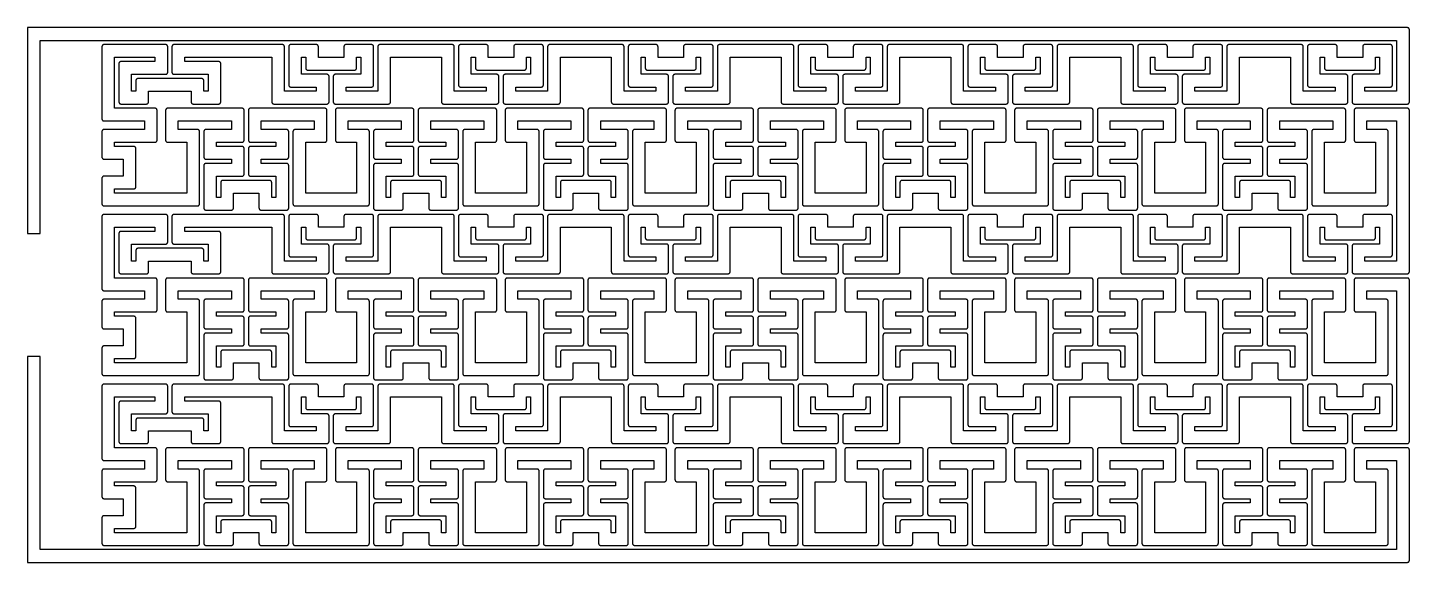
# Model space of a CAD drawing. Extents: x -162 to 163, y -63 to 63.
import ezdxf

# ---------------------------------------------------------------- set-up
doc = ezdxf.new("R2010")
doc.units = 0
doc.layers.add('Al', color=7, linetype='CONTINUOUS')

msp = doc.modelspace()

# ---------------------------------------------------------------- linework, layer by layer
at = {"layer": 'Al'}
msp.add_lwpolyline([(162.999, 62.524), (162.994, 62.573), (162.985, 62.621), (162.97, 62.668), (162.951, 62.713), (162.928, 62.757), (162.901, 62.797), (162.87, 62.835), (162.835, 62.87), (162.797, 62.901), (162.757, 62.928), (162.713, 62.951), (162.668, 62.97), (162.621, 62.985), (162.573, 62.994), (162.524, 62.999), (-162.5, 62.999), (-162.5, 14.5), (-159.525, 14.5), (-159.525, 60), (160, 60), (160, 47.999), (152.499, 47.999), (152.499, 49), (158.524, 49), (158.573, 49.005), (158.621, 49.014), (158.668, 49.029), (158.713, 49.048), (158.757, 49.071), (158.797, 49.098), (158.835, 49.129), (158.87, 49.164), (158.901, 49.202), (158.928, 49.242), (158.951, 49.286), (158.97, 49.331), (158.985, 49.378), (158.994, 49.426), (158.999, 49.475), (158.999, 58.524), (158.994, 58.573), (158.985, 58.621), (158.97, 58.668), (158.951, 58.713), (158.928, 58.757), (158.901, 58.797), (158.87, 58.835), (158.835, 58.87), (158.797, 58.901), (158.757, 58.928), (158.713, 58.951), (158.668, 58.97), (158.621, 58.985), (158.573, 58.994), (158.524, 58.999), (152.475, 58.999), (152.426, 58.994), (152.378, 58.985), (152.331, 58.97), (152.286, 58.951), (152.242, 58.928), (152.202, 58.901), (152.164, 58.87), (152.129, 58.835), (152.098, 58.797), (152.071, 58.757), (152.048, 58.713), (152.029, 58.668), (152.014, 58.621), (152.005, 58.573), (152, 58.524), (152, 55.999), (145.999, 55.999), (145.999, 58.524), (145.994, 58.573), (145.985, 58.621), (145.97, 58.668), (145.951, 58.713), (145.928, 58.757), (145.901, 58.797), (145.87, 58.835), (145.835, 58.87), (145.797, 58.901), (145.757, 58.928), (145.713, 58.951), (145.668, 58.97), (145.621, 58.985), (145.573, 58.994), (145.524, 58.999), (139.475, 58.999), (139.426, 58.994), (139.378, 58.985), (139.331, 58.97), (139.286, 58.951), (139.242, 58.928), (139.202, 58.901), (139.164, 58.87), (139.129, 58.835), (139.098, 58.797), (139.071, 58.757), (139.048, 58.713), (139.029, 58.668), (139.014, 58.621), (139.005, 58.573), (139, 58.524), (139, 49.475), (139.005, 49.426), (139.014, 49.378), (139.029, 49.331), (139.048, 49.286), (139.071, 49.242), (139.098, 49.202), (139.129, 49.164), (139.164, 49.129), (139.202, 49.098), (139.242, 49.071), (139.286, 49.048), (139.331, 49.029), (139.378, 49.014), (139.426, 49.005), (139.475, 49), (145.5, 49), (145.5, 47.999), (137.999, 47.999), (137.999, 58.524), (137.994, 58.573), (137.985, 58.621), (137.97, 58.668), (137.951, 58.713), (137.928, 58.757), (137.901, 58.797), (137.87, 58.835), (137.835, 58.87), (137.797, 58.901), (137.757, 58.928), (137.713, 58.951), (137.668, 58.97), (137.621, 58.985), (137.573, 58.994), (137.524, 58.999), (120.475, 58.999), (120.426, 58.994), (120.378, 58.985), (120.331, 58.97), (120.286, 58.951), (120.242, 58.928), (120.202, 58.901), (120.164, 58.87), (120.129, 58.835), (120.098, 58.797), (120.071, 58.757), (120.048, 58.713), (120.029, 58.668), (120.014, 58.621), (120.005, 58.573), (120, 58.524), (120, 47.999), (112.499, 47.999), (112.499, 49), (118.524, 49), (118.573, 49.005), (118.621, 49.014), (118.668, 49.029), (118.713, 49.048), (118.757, 49.071), (118.797, 49.098), (118.835, 49.129), (118.87, 49.164), (118.901, 49.202), (118.928, 49.242), (118.951, 49.286), (118.97, 49.331), (118.985, 49.378), (118.994, 49.426), (118.999, 49.475), (118.999, 58.524), (118.994, 58.573), (118.985, 58.621), (118.97, 58.668), (118.951, 58.713), (118.928, 58.757), (118.901, 58.797), (118.87, 58.835), (118.835, 58.87), (118.797, 58.901), (118.757, 58.928), (118.713, 58.951), (118.668, 58.97), (118.621, 58.985), (118.573, 58.994), (118.524, 58.999), (112.475, 58.999), (112.426, 58.994), (112.378, 58.985), (112.331, 58.97), (112.286, 58.951), (112.242, 58.928), (112.202, 58.901), (112.164, 58.87), (112.129, 58.835), (112.098, 58.797), (112.071, 58.757), (112.048, 58.713), (112.029, 58.668), (112.014, 58.621), (112.005, 58.573), (112, 58.524), (112, 55.999), (105.999, 55.999), (105.999, 58.524), (105.994, 58.573), (105.985, 58.621), (105.97, 58.668), (105.951, 58.713), (105.928, 58.757), (105.901, 58.797), (105.87, 58.835), (105.835, 58.87), (105.797, 58.901), (105.757, 58.928), (105.713, 58.951), (105.668, 58.97), (105.621, 58.985), (105.573, 58.994), (105.524, 58.999), (99.475, 58.999), (99.426, 58.994), (99.378, 58.985), (99.331, 58.97), (99.286, 58.951), (99.242, 58.928), (99.202, 58.901), (99.164, 58.87), (99.129, 58.835), (99.098, 58.797), (99.071, 58.757), (99.048, 58.713), (99.029, 58.668), (99.014, 58.621), (99.005, 58.573), (99, 58.524), (99, 49.475), (99.005, 49.426), (99.014, 49.378), (99.029, 49.331), (99.048, 49.286), (99.071, 49.242), (99.098, 49.202), (99.129, 49.164), (99.164, 49.129), (99.202, 49.098), (99.242, 49.071), (99.286, 49.048), (99.331, 49.029), (99.378, 49.014), (99.426, 49.005), (99.475, 49), (105.5, 49), (105.5, 47.999), (97.999, 47.999), (97.999, 58.524), (97.994, 58.573), (97.985, 58.621), (97.97, 58.668), (97.951, 58.713), (97.928, 58.757), (97.901, 58.797), (97.87, 58.835), (97.835, 58.87), (97.797, 58.901), (97.757, 58.928), (97.713, 58.951), (97.668, 58.97), (97.621, 58.985), (97.573, 58.994), (97.524, 58.999), (80.475, 58.999), (80.426, 58.994), (80.378, 58.985), (80.331, 58.97), (80.286, 58.951), (80.242, 58.928), (80.202, 58.901), (80.164, 58.87), (80.129, 58.835), (80.098, 58.797), (80.071, 58.757), (80.048, 58.713), (80.029, 58.668), (80.014, 58.621), (80.005, 58.573), (80, 58.524), (80, 47.999), (72.499, 47.999), (72.499, 49), (78.524, 49), (78.573, 49.005), (78.621, 49.014), (78.668, 49.029), (78.713, 49.048), (78.757, 49.071), (78.797, 49.098), (78.835, 49.129), (78.87, 49.164), (78.901, 49.202), (78.928, 49.242), (78.951, 49.286), (78.97, 49.331), (78.985, 49.378), (78.994, 49.426), (78.999, 49.475), (78.999, 58.524), (78.994, 58.573), (78.985, 58.621), (78.97, 58.668), (78.951, 58.713), (78.928, 58.757), (78.901, 58.797), (78.87, 58.835), (78.835, 58.87), (78.797, 58.901), (78.757, 58.928), (78.713, 58.951), (78.668, 58.97), (78.621, 58.985), (78.573, 58.994), (78.524, 58.999), (72.475, 58.999), (72.426, 58.994), (72.378, 58.985), (72.331, 58.97), (72.286, 58.951), (72.242, 58.928), (72.202, 58.901), (72.164, 58.87), (72.129, 58.835), (72.098, 58.797), (72.071, 58.757), (72.048, 58.713), (72.029, 58.668), (72.014, 58.621), (72.005, 58.573), (72, 58.524), (72, 55.999), (65.999, 55.999), (65.999, 58.524), (65.994, 58.573), (65.985, 58.621), (65.97, 58.668), (65.951, 58.713), (65.928, 58.757), (65.901, 58.797), (65.87, 58.835), (65.835, 58.87), (65.797, 58.901), (65.757, 58.928), (65.713, 58.951), (65.668, 58.97), (65.621, 58.985), (65.573, 58.994), (65.524, 58.999), (59.475, 58.999), (59.426, 58.994), (59.378, 58.985), (59.331, 58.97), (59.286, 58.951), (59.242, 58.928), (59.202, 58.901), (59.164, 58.87), (59.129, 58.835), (59.098, 58.797), (59.071, 58.757), (59.048, 58.713), (59.029, 58.668), (59.014, 58.621), (59.005, 58.573), (59, 58.524), (59, 49.475), (59.005, 49.426), (59.014, 49.378), (59.029, 49.331), (59.048, 49.286), (59.071, 49.242), (59.098, 49.202), (59.129, 49.164), (59.164, 49.129), (59.202, 49.098), (59.242, 49.071), (59.286, 49.048), (59.331, 49.029), (59.378, 49.014), (59.426, 49.005), (59.475, 49), (65.5, 49), (65.5, 47.999), (57.999, 47.999), (57.999, 58.524), (57.994, 58.573), (57.985, 58.621), (57.97, 58.668), (57.951, 58.713), (57.928, 58.757), (57.901, 58.797), (57.87, 58.835), (57.835, 58.87), (57.797, 58.901), (57.757, 58.928), (57.713, 58.951), (57.668, 58.97), (57.621, 58.985), (57.573, 58.994), (57.524, 58.999), (40.475, 58.999), (40.426, 58.994), (40.378, 58.985), (40.331, 58.97), (40.286, 58.951), (40.242, 58.928), (40.202, 58.901), (40.164, 58.87), (40.129, 58.835), (40.098, 58.797), (40.071, 58.757), (40.048, 58.713), (40.029, 58.668), (40.014, 58.621), (40.005, 58.573), (40, 58.524), (40, 47.999), (32.499, 47.999), (32.499, 49), (38.524, 49), (38.573, 49.005), (38.621, 49.014), (38.668, 49.029), (38.713, 49.048), (38.757, 49.071), (38.797, 49.098), (38.835, 49.129), (38.87, 49.164), (38.901, 49.202), (38.928, 49.242), (38.951, 49.286), (38.97, 49.331), (38.985, 49.378), (38.994, 49.426), (38.999, 49.475), (38.999, 58.524), (38.994, 58.573), (38.985, 58.621), (38.97, 58.668), (38.951, 58.713), (38.928, 58.757), (38.901, 58.797), (38.87, 58.835), (38.835, 58.87), (38.797, 58.901), (38.757, 58.928), (38.713, 58.951), (38.668, 58.97), (38.621, 58.985), (38.573, 58.994), (38.524, 58.999), (32.475, 58.999), (32.426, 58.994), (32.378, 58.985), (32.331, 58.97), (32.286, 58.951), (32.242, 58.928), (32.202, 58.901), (32.164, 58.87), (32.129, 58.835), (32.098, 58.797), (32.071, 58.757), (32.048, 58.713), (32.029, 58.668), (32.014, 58.621), (32.005, 58.573), (32, 58.524), (32, 55.999), (25.999, 55.999), (25.999, 58.524), (25.994, 58.573), (25.985, 58.621), (25.97, 58.668), (25.951, 58.713), (25.928, 58.757), (25.901, 58.797), (25.87, 58.835), (25.835, 58.87), (25.797, 58.901), (25.757, 58.928), (25.713, 58.951), (25.668, 58.97), (25.621, 58.985), (25.573, 58.994), (25.524, 58.999), (19.475, 58.999), (19.426, 58.994), (19.378, 58.985), (19.331, 58.97), (19.286, 58.951), (19.242, 58.928), (19.202, 58.901), (19.164, 58.87), (19.129, 58.835), (19.098, 58.797), (19.071, 58.757), (19.048, 58.713), (19.029, 58.668), (19.014, 58.621), (19.005, 58.573), (19, 58.524), (19, 49.475), (19.005, 49.426), (19.014, 49.378), (19.029, 49.331), (19.048, 49.286), (19.071, 49.242), (19.098, 49.202), (19.129, 49.164), (19.164, 49.129), (19.202, 49.098), (19.242, 49.071), (19.286, 49.048), (19.331, 49.029), (19.378, 49.014), (19.426, 49.005), (19.475, 49), (25.5, 49), (25.5, 47.999), (17.999, 47.999), (17.999, 58.524), (17.994, 58.573), (17.985, 58.621), (17.97, 58.668), (17.951, 58.713), (17.928, 58.757), (17.901, 58.797), (17.87, 58.835), (17.835, 58.87), (17.797, 58.901), (17.757, 58.928), (17.713, 58.951), (17.668, 58.97), (17.621, 58.985), (17.573, 58.994), (17.524, 58.999), (0.475, 58.999), (0.426, 58.994), (0.378, 58.985), (0.331, 58.97), (0.286, 58.951), (0.242, 58.928), (0.202, 58.901), (0.164, 58.87), (0.129, 58.835), (0.098, 58.797), (0.071, 58.757), (0.048, 58.713), (0.029, 58.668), (0.014, 58.621), (0.005, 58.573), (0, 58.524), (0, 47.999), (-7.501, 47.999), (-7.501, 49), (-1.476, 49), (-1.427, 49.005), (-1.379, 49.014), (-1.332, 49.029), (-1.287, 49.048), (-1.243, 49.071), (-1.203, 49.098), (-1.165, 49.129), (-1.13, 49.164), (-1.099, 49.202), (-1.072, 49.242), (-1.049, 49.286), (-1.03, 49.331), (-1.015, 49.378), (-1.006, 49.426), (-1.001, 49.475), (-1.001, 58.524), (-1.006, 58.573), (-1.015, 58.621), (-1.03, 58.668), (-1.049, 58.713), (-1.072, 58.757), (-1.099, 58.797), (-1.13, 58.835), (-1.165, 58.87), (-1.203, 58.901), (-1.243, 58.928), (-1.287, 58.951), (-1.332, 58.97), (-1.379, 58.985), (-1.427, 58.994), (-1.476, 58.999), (-7.525, 58.999), (-7.574, 58.994), (-7.622, 58.985), (-7.669, 58.97), (-7.714, 58.951), (-7.758, 58.928), (-7.798, 58.901), (-7.836, 58.87), (-7.871, 58.835), (-7.902, 58.797), (-7.929, 58.757), (-7.952, 58.713), (-7.971, 58.668), (-7.986, 58.621), (-7.995, 58.573), (-8, 58.524), (-8, 55.999), (-14.001, 55.999), (-14.001, 58.524), (-14.006, 58.573), (-14.015, 58.621), (-14.03, 58.668), (-14.049, 58.713), (-14.072, 58.757), (-14.099, 58.797), (-14.13, 58.835), (-14.165, 58.87), (-14.203, 58.901), (-14.243, 58.928), (-14.287, 58.951), (-14.332, 58.97), (-14.379, 58.985), (-14.427, 58.994), (-14.476, 58.999), (-20.525, 58.999), (-20.574, 58.994), (-20.622, 58.985), (-20.669, 58.97), (-20.714, 58.951), (-20.758, 58.928), (-20.798, 58.901), (-20.836, 58.87), (-20.871, 58.835), (-20.902, 58.797), (-20.929, 58.757), (-20.952, 58.713), (-20.971, 58.668), (-20.986, 58.621), (-20.995, 58.573), (-21, 58.524), (-21, 49.475), (-20.995, 49.426), (-20.986, 49.378), (-20.971, 49.331), (-20.952, 49.286), (-20.929, 49.242), (-20.902, 49.202), (-20.871, 49.164), (-20.836, 49.129), (-20.798, 49.098), (-20.758, 49.071), (-20.714, 49.048), (-20.669, 49.029), (-20.622, 49.014), (-20.574, 49.005), (-20.525, 49), (-14.5, 49), (-14.5, 47.999), (-22.001, 47.999), (-22.001, 58.524), (-22.006, 58.573), (-22.015, 58.621), (-22.03, 58.668), (-22.049, 58.713), (-22.072, 58.757), (-22.099, 58.797), (-22.13, 58.835), (-22.165, 58.87), (-22.203, 58.901), (-22.243, 58.928), (-22.287, 58.951), (-22.332, 58.97), (-22.379, 58.985), (-22.427, 58.994), (-22.476, 58.999), (-39.525, 58.999), (-39.574, 58.994), (-39.622, 58.985), (-39.669, 58.97), (-39.714, 58.951), (-39.758, 58.928), (-39.798, 58.901), (-39.836, 58.87), (-39.871, 58.835), (-39.902, 58.797), (-39.929, 58.757), (-39.952, 58.713), (-39.971, 58.668), (-39.986, 58.621), (-39.995, 58.573), (-40, 58.524), (-40, 47.999), (-47.501, 47.999), (-47.501, 49), (-41.476, 49), (-41.427, 49.005), (-41.379, 49.014), (-41.332, 49.029), (-41.287, 49.048), (-41.243, 49.071), (-41.203, 49.098), (-41.165, 49.129), (-41.13, 49.164), (-41.099, 49.202), (-41.072, 49.242), (-41.049, 49.286), (-41.03, 49.331), (-41.015, 49.378), (-41.006, 49.426), (-41.001, 49.475), (-41.001, 58.524), (-41.006, 58.573), (-41.015, 58.621), (-41.03, 58.668), (-41.049, 58.713), (-41.072, 58.757), (-41.099, 58.797), (-41.13, 58.835), (-41.165, 58.87), (-41.203, 58.901), (-41.243, 58.928), (-41.287, 58.951), (-41.332, 58.97), (-41.379, 58.985), (-41.427, 58.994), (-41.476, 58.999), (-47.525, 58.999), (-47.574, 58.994), (-47.622, 58.985), (-47.669, 58.97), (-47.714, 58.951), (-47.758, 58.928), (-47.798, 58.901), (-47.836, 58.87), (-47.871, 58.835), (-47.902, 58.797), (-47.929, 58.757), (-47.952, 58.713), (-47.971, 58.668), (-47.986, 58.621), (-47.995, 58.573), (-48, 58.524), (-48, 55.999), (-54.001, 55.999), (-54.001, 58.524), (-54.006, 58.573), (-54.015, 58.621), (-54.03, 58.668), (-54.049, 58.713), (-54.072, 58.757), (-54.099, 58.797), (-54.13, 58.835), (-54.165, 58.87), (-54.203, 58.901), (-54.243, 58.928), (-54.287, 58.951), (-54.332, 58.97), (-54.379, 58.985), (-54.427, 58.994), (-54.476, 58.999), (-60.525, 58.999), (-60.574, 58.994), (-60.622, 58.985), (-60.669, 58.97), (-60.714, 58.951), (-60.758, 58.928), (-60.798, 58.901), (-60.836, 58.87), (-60.871, 58.835), (-60.902, 58.797), (-60.929, 58.757), (-60.952, 58.713), (-60.971, 58.668), (-60.986, 58.621), (-60.995, 58.573), (-61, 58.524), (-61, 49.475), (-60.995, 49.426), (-60.986, 49.378), (-60.971, 49.331), (-60.952, 49.286), (-60.929, 49.242), (-60.902, 49.202), (-60.871, 49.164), (-60.836, 49.129), (-60.798, 49.098), (-60.758, 49.071), (-60.714, 49.048), (-60.669, 49.029), (-60.622, 49.014), (-60.574, 49.005), (-60.525, 49), (-54.5, 49), (-54.5, 47.999), (-62.001, 47.999), (-62.001, 58.524), (-62.006, 58.573), (-62.015, 58.621), (-62.03, 58.668), (-62.049, 58.713), (-62.072, 58.757), (-62.099, 58.797), (-62.13, 58.835), (-62.165, 58.87), (-62.203, 58.901), (-62.243, 58.928), (-62.287, 58.951), (-62.332, 58.97), (-62.379, 58.985), (-62.427, 58.994), (-62.476, 58.999), (-79.525, 58.999), (-79.574, 58.994), (-79.622, 58.985), (-79.669, 58.97), (-79.714, 58.951), (-79.758, 58.928), (-79.798, 58.901), (-79.836, 58.87), (-79.871, 58.835), (-79.902, 58.797), (-79.929, 58.757), (-79.952, 58.713), (-79.971, 58.668), (-79.986, 58.621), (-79.995, 58.573), (-80, 58.524), (-80, 47.999), (-87.501, 47.999), (-87.501, 49), (-81.476, 49), (-81.427, 49.005), (-81.379, 49.014), (-81.332, 49.029), (-81.287, 49.048), (-81.243, 49.071), (-81.203, 49.098), (-81.165, 49.129), (-81.13, 49.164), (-81.099, 49.202), (-81.072, 49.242), (-81.049, 49.286), (-81.03, 49.331), (-81.015, 49.378), (-81.006, 49.426), (-81.001, 49.475), (-81.001, 58.524), (-81.006, 58.573), (-81.015, 58.621), (-81.03, 58.668), (-81.049, 58.713), (-81.072, 58.757), (-81.099, 58.797), (-81.13, 58.835), (-81.165, 58.87), (-81.203, 58.901), (-81.243, 58.928), (-81.287, 58.951), (-81.332, 58.97), (-81.379, 58.985), (-81.427, 58.994), (-81.476, 58.999), (-87.525, 58.999), (-87.574, 58.994), (-87.622, 58.985), (-87.669, 58.97), (-87.714, 58.951), (-87.758, 58.928), (-87.798, 58.901), (-87.836, 58.87), (-87.871, 58.835), (-87.902, 58.797), (-87.929, 58.757), (-87.952, 58.713), (-87.971, 58.668), (-87.986, 58.621), (-87.995, 58.573), (-88, 58.524), (-88, 55.999), (-94.001, 55.999), (-94.001, 58.524), (-94.006, 58.573), (-94.015, 58.621), (-94.03, 58.668), (-94.049, 58.713), (-94.072, 58.757), (-94.099, 58.797), (-94.13, 58.835), (-94.165, 58.87), (-94.203, 58.901), (-94.243, 58.928), (-94.287, 58.951), (-94.332, 58.97), (-94.379, 58.985), (-94.427, 58.994), (-94.476, 58.999), (-100.525, 58.999), (-100.574, 58.994), (-100.622, 58.985), (-100.669, 58.97), (-100.714, 58.951), (-100.758, 58.928), (-100.798, 58.901), (-100.836, 58.87), (-100.871, 58.835), (-100.902, 58.797), (-100.929, 58.757), (-100.952, 58.713), (-100.971, 58.668), (-100.986, 58.621), (-100.995, 58.573), (-101, 58.524), (-101, 49.475), (-100.995, 49.426), (-100.986, 49.378), (-100.971, 49.331), (-100.952, 49.286), (-100.929, 49.242), (-100.902, 49.202), (-100.871, 49.164), (-100.836, 49.129), (-100.798, 49.098), (-100.758, 49.071), (-100.714, 49.048), (-100.669, 49.029), (-100.622, 49.014), (-100.574, 49.005), (-100.525, 49), (-94.5, 49), (-94.5, 47.999), (-102.001, 47.999), (-102.001, 58.524), (-102.006, 58.573), (-102.015, 58.621), (-102.03, 58.668), (-102.049, 58.713), (-102.072, 58.757), (-102.099, 58.797), (-102.13, 58.835), (-102.165, 58.87), (-102.203, 58.901), (-102.243, 58.928), (-102.287, 58.951), (-102.332, 58.97), (-102.379, 58.985), (-102.427, 58.994), (-102.476, 58.999), (-128.025, 58.999), (-128.074, 58.994), (-128.122, 58.985), (-128.169, 58.97), (-128.214, 58.951), (-128.258, 58.928), (-128.298, 58.901), (-128.336, 58.87), (-128.371, 58.835), (-128.402, 58.797), (-128.429, 58.757), (-128.452, 58.713), (-128.471, 58.668), (-128.486, 58.621), (-128.495, 58.573), (-128.5, 58.524), (-128.5, 52.475), (-128.495, 52.426), (-128.486, 52.378), (-128.471, 52.331), (-128.452, 52.286), (-128.429, 52.242), (-128.402, 52.202), (-128.371, 52.164), (-128.336, 52.129), (-128.298, 52.098), (-128.258, 52.071), (-128.214, 52.048), (-128.169, 52.029), (-128.122, 52.014), (-128.074, 52.005), (-128.025, 52), (-120, 52), (-120, 47.999), (-121.001, 47.999), (-121.001, 50.524), (-121.006, 50.573), (-121.015, 50.621), (-121.03, 50.668), (-121.049, 50.713), (-121.072, 50.757), (-121.099, 50.797), (-121.13, 50.835), (-121.165, 50.87), (-121.203, 50.901), (-121.243, 50.928), (-121.287, 50.951), (-121.332, 50.97), (-121.379, 50.985), (-121.427, 50.994), (-121.476, 50.999), (-136.525, 50.999), (-136.574, 50.994), (-136.622, 50.985), (-136.669, 50.97), (-136.714, 50.951), (-136.758, 50.928), (-136.798, 50.901), (-136.836, 50.87), (-136.871, 50.835), (-136.902, 50.797), (-136.929, 50.757), (-136.952, 50.713), (-136.971, 50.668), (-136.986, 50.621), (-136.995, 50.573), (-137, 50.524), (-137, 47.999), (-138.001, 47.999), (-138.001, 52), (-129.976, 52), (-129.927, 52.005), (-129.879, 52.014), (-129.832, 52.029), (-129.787, 52.048), (-129.743, 52.071), (-129.703, 52.098), (-129.665, 52.129), (-129.63, 52.164), (-129.599, 52.202), (-129.572, 52.242), (-129.549, 52.286), (-129.53, 52.331), (-129.515, 52.378), (-129.506, 52.426), (-129.501, 52.475), (-129.501, 58.524), (-129.506, 58.573), (-129.515, 58.621), (-129.53, 58.668), (-129.549, 58.713), (-129.572, 58.757), (-129.599, 58.797), (-129.63, 58.835), (-129.665, 58.87), (-129.703, 58.901), (-129.743, 58.928), (-129.787, 58.951), (-129.832, 58.97), (-129.879, 58.985), (-129.927, 58.994), (-129.976, 58.999), (-144.525, 58.999), (-144.574, 58.994), (-144.622, 58.985), (-144.669, 58.97), (-144.714, 58.951), (-144.758, 58.928), (-144.798, 58.901), (-144.836, 58.87), (-144.871, 58.835), (-144.902, 58.797), (-144.929, 58.757), (-144.952, 58.713), (-144.971, 58.668), (-144.986, 58.621), (-144.995, 58.573), (-145, 58.524), (-145, 41.475), (-144.995, 41.426), (-144.986, 41.378), (-144.971, 41.331), (-144.952, 41.286), (-144.929, 41.242), (-144.902, 41.202), (-144.871, 41.164), (-144.836, 41.129), (-144.798, 41.098), (-144.758, 41.071), (-144.714, 41.048), (-144.669, 41.029), (-144.622, 41.014), (-144.574, 41.005), (-144.525, 41), (-135, 41), (-135, 38.999), (-144.525, 38.999), (-144.574, 38.994), (-144.622, 38.985), (-144.669, 38.97), (-144.714, 38.951), (-144.758, 38.928), (-144.798, 38.901), (-144.836, 38.87), (-144.871, 38.835), (-144.902, 38.797), (-144.929, 38.757), (-144.952, 38.713), (-144.971, 38.668), (-144.986, 38.621), (-144.995, 38.573), (-145, 38.524), (-145, 32.475), (-144.995, 32.426), (-144.986, 32.378), (-144.971, 32.331), (-144.952, 32.286), (-144.929, 32.242), (-144.902, 32.202), (-144.871, 32.164), (-144.836, 32.129), (-144.798, 32.098), (-144.758, 32.071), (-144.714, 32.048), (-144.669, 32.029), (-144.622, 32.014), (-144.574, 32.005), (-144.525, 32), (-140, 32), (-140, 27.999), (-144.525, 27.999), (-144.574, 27.994), (-144.622, 27.985), (-144.669, 27.97), (-144.714, 27.951), (-144.758, 27.928), (-144.798, 27.901), (-144.836, 27.87), (-144.871, 27.835), (-144.902, 27.797), (-144.929, 27.757), (-144.952, 27.713), (-144.971, 27.668), (-144.986, 27.621), (-144.995, 27.573), (-145, 27.524), (-145, 21.475), (-144.995, 21.426), (-144.986, 21.378), (-144.971, 21.331), (-144.952, 21.286), (-144.929, 21.242), (-144.902, 21.202), (-144.871, 21.164), (-144.836, 21.129), (-144.798, 21.098), (-144.758, 21.071), (-144.714, 21.048), (-144.669, 21.029), (-144.622, 21.014), (-144.574, 21.005), (-144.525, 21), (-122.476, 21), (-122.427, 21.005), (-122.379, 21.014), (-122.332, 21.029), (-122.287, 21.048), (-122.243, 21.071), (-122.203, 21.098), (-122.165, 21.129), (-122.13, 21.164), (-122.099, 21.202), (-122.072, 21.242), (-122.049, 21.286), (-122.03, 21.331), (-122.015, 21.378), (-122.006, 21.426), (-122.001, 21.475), (-122.001, 38.524), (-122.006, 38.573), (-122.015, 38.621), (-122.03, 38.668), (-122.049, 38.713), (-122.072, 38.757), (-122.099, 38.797), (-122.13, 38.835), (-122.165, 38.87), (-122.203, 38.901), (-122.243, 38.928), (-122.287, 38.951), (-122.332, 38.97), (-122.379, 38.985), (-122.427, 38.994), (-122.476, 38.999), (-127.001, 38.999), (-127.001, 41), (-114.5, 41), (-114.5, 38.999), (-120.525, 38.999), (-120.574, 38.994), (-120.622, 38.985), (-120.669, 38.97), (-120.714, 38.951), (-120.758, 38.928), (-120.798, 38.901), (-120.836, 38.87), (-120.871, 38.835), (-120.902, 38.797), (-120.929, 38.757), (-120.952, 38.713), (-120.971, 38.668), (-120.986, 38.621), (-120.995, 38.573), (-121, 38.524), (-121, 32.475), (-120.995, 32.426), (-120.986, 32.378), (-120.971, 32.331), (-120.952, 32.286), (-120.929, 32.242), (-120.902, 32.202), (-120.871, 32.164), (-120.836, 32.129), (-120.798, 32.098), (-120.758, 32.071), (-120.714, 32.048), (-120.669, 32.029), (-120.622, 32.014), (-120.574, 32.005), (-120.525, 32), (-114.5, 32), (-114.5, 30.999), (-120.525, 30.999), (-120.574, 30.994), (-120.622, 30.985), (-120.669, 30.97), (-120.714, 30.951), (-120.758, 30.928), (-120.798, 30.901), (-120.836, 30.87), (-120.871, 30.835), (-120.902, 30.797), (-120.929, 30.757), (-120.952, 30.713), (-120.971, 30.668), (-120.986, 30.621), (-120.995, 30.573), (-121, 30.524), (-121, 20.475), (-120.995, 20.426), (-120.986, 20.378), (-120.971, 20.331), (-120.952, 20.286), (-120.929, 20.242), (-120.902, 20.202), (-120.871, 20.164), (-120.836, 20.129), (-120.798, 20.098), (-120.758, 20.071), (-120.714, 20.048), (-120.669, 20.029), (-120.622, 20.014), (-120.574, 20.005), (-120.525, 20), (-114.476, 20), (-114.427, 20.005), (-114.379, 20.014), (-114.332, 20.029), (-114.287, 20.048), (-114.243, 20.071), (-114.203, 20.098), (-114.165, 20.129), (-114.13, 20.164), (-114.099, 20.202), (-114.072, 20.242), (-114.049, 20.286), (-114.03, 20.331), (-114.015, 20.378), (-114.006, 20.426), (-114.001, 20.475), (-114.001, 24), (-108, 24), (-108, 20.475), (-107.995, 20.426), (-107.986, 20.378), (-107.971, 20.331), (-107.952, 20.286), (-107.929, 20.242), (-107.902, 20.202), (-107.871, 20.164), (-107.836, 20.129), (-107.798, 20.098), (-107.758, 20.071), (-107.714, 20.048), (-107.669, 20.029), (-107.622, 20.014), (-107.574, 20.005), (-107.525, 20), (-101.476, 20), (-101.427, 20.005), (-101.379, 20.014), (-101.332, 20.029), (-101.287, 20.048), (-101.243, 20.071), (-101.203, 20.098), (-101.165, 20.129), (-101.13, 20.164), (-101.099, 20.202), (-101.072, 20.242), (-101.049, 20.286), (-101.03, 20.331), (-101.015, 20.378), (-101.006, 20.426), (-101.001, 20.475), (-101.001, 30.524), (-101.006, 30.573), (-101.015, 30.621), (-101.03, 30.668), (-101.049, 30.713), (-101.072, 30.757), (-101.099, 30.797), (-101.13, 30.835), (-101.165, 30.87), (-101.203, 30.901), (-101.243, 30.928), (-101.287, 30.951), (-101.332, 30.97), (-101.379, 30.985), (-101.427, 30.994), (-101.476, 30.999), (-107.501, 30.999), (-107.501, 32), (-101.476, 32), (-101.427, 32.005), (-101.379, 32.014), (-101.332, 32.029), (-101.287, 32.048), (-101.243, 32.071), (-101.203, 32.098), (-101.165, 32.129), (-101.13, 32.164), (-101.099, 32.202), (-101.072, 32.242), (-101.049, 32.286), (-101.03, 32.331), (-101.015, 32.378), (-101.006, 32.426), (-101.001, 32.475), (-101.001, 38.524), (-101.006, 38.573), (-101.015, 38.621), (-101.03, 38.668), (-101.049, 38.713), (-101.072, 38.757), (-101.099, 38.797), (-101.13, 38.835), (-101.165, 38.87), (-101.203, 38.901), (-101.243, 38.928), (-101.287, 38.951), (-101.332, 38.97), (-101.379, 38.985), (-101.427, 38.994), (-101.476, 38.999), (-107.501, 38.999), (-107.501, 41), (-95, 41), (-95, 38.999), (-99.525, 38.999), (-99.574, 38.994), (-99.622, 38.985), (-99.669, 38.97), (-99.714, 38.951), (-99.758, 38.928), (-99.798, 38.901), (-99.836, 38.87), (-99.871, 38.835), (-99.902, 38.797), (-99.929, 38.757), (-99.952, 38.713), (-99.971, 38.668), (-99.986, 38.621), (-99.995, 38.573), (-100, 38.524), (-100, 21.475), (-99.995, 21.426), (-99.986, 21.378), (-99.971, 21.331), (-99.952, 21.286), (-99.929, 21.242), (-99.902, 21.202), (-99.871, 21.164), (-99.836, 21.129), (-99.798, 21.098), (-99.758, 21.071), (-99.714, 21.048), (-99.669, 21.029), (-99.622, 21.014), (-99.574, 21.005), (-99.525, 21), (-82.476, 21), (-82.427, 21.005), (-82.379, 21.014), (-82.332, 21.029), (-82.287, 21.048), (-82.243, 21.071), (-82.203, 21.098), (-82.165, 21.129), (-82.13, 21.164), (-82.099, 21.202), (-82.072, 21.242), (-82.049, 21.286), (-82.03, 21.331), (-82.015, 21.378), (-82.006, 21.426), (-82.001, 21.475), (-82.001, 38.524), (-82.006, 38.573), (-82.015, 38.621), (-82.03, 38.668), (-82.049, 38.713), (-82.072, 38.757), (-82.099, 38.797), (-82.13, 38.835), (-82.165, 38.87), (-82.203, 38.901), (-82.243, 38.928), (-82.287, 38.951), (-82.332, 38.97), (-82.379, 38.985), (-82.427, 38.994), (-82.476, 38.999), (-87.001, 38.999), (-87.001, 41), (-74.5, 41), (-74.5, 38.999), (-80.525, 38.999), (-80.574, 38.994), (-80.622, 38.985), (-80.669, 38.97), (-80.714, 38.951), (-80.758, 38.928), (-80.798, 38.901), (-80.836, 38.87), (-80.871, 38.835), (-80.902, 38.797), (-80.929, 38.757), (-80.952, 38.713), (-80.971, 38.668), (-80.986, 38.621), (-80.995, 38.573), (-81, 38.524), (-81, 32.475), (-80.995, 32.426), (-80.986, 32.378), (-80.971, 32.331), (-80.952, 32.286), (-80.929, 32.242), (-80.902, 32.202), (-80.871, 32.164), (-80.836, 32.129), (-80.798, 32.098), (-80.758, 32.071), (-80.714, 32.048), (-80.669, 32.029), (-80.622, 32.014), (-80.574, 32.005), (-80.525, 32), (-74.5, 32), (-74.5, 30.999), (-80.525, 30.999), (-80.574, 30.994), (-80.622, 30.985), (-80.669, 30.97), (-80.714, 30.951), (-80.758, 30.928), (-80.798, 30.901), (-80.836, 30.87), (-80.871, 30.835), (-80.902, 30.797), (-80.929, 30.757), (-80.952, 30.713), (-80.971, 30.668), (-80.986, 30.621), (-80.995, 30.573), (-81, 30.524), (-81, 20.475), (-80.995, 20.426), (-80.986, 20.378), (-80.971, 20.331), (-80.952, 20.286), (-80.929, 20.242), (-80.902, 20.202), (-80.871, 20.164), (-80.836, 20.129), (-80.798, 20.098), (-80.758, 20.071), (-80.714, 20.048), (-80.669, 20.029), (-80.622, 20.014), (-80.574, 20.005), (-80.525, 20), (-74.476, 20), (-74.427, 20.005), (-74.379, 20.014), (-74.332, 20.029), (-74.287, 20.048), (-74.243, 20.071), (-74.203, 20.098), (-74.165, 20.129), (-74.13, 20.164), (-74.099, 20.202), (-74.072, 20.242), (-74.049, 20.286), (-74.03, 20.331), (-74.015, 20.378), (-74.006, 20.426), (-74.001, 20.475), (-74.001, 24), (-68, 24), (-68, 20.475), (-67.995, 20.426), (-67.986, 20.378), (-67.971, 20.331), (-67.952, 20.286), (-67.929, 20.242), (-67.902, 20.202), (-67.871, 20.164), (-67.836, 20.129), (-67.798, 20.098), (-67.758, 20.071), (-67.714, 20.048), (-67.669, 20.029), (-67.622, 20.014), (-67.574, 20.005), (-67.525, 20), (-61.476, 20), (-61.427, 20.005), (-61.379, 20.014), (-61.332, 20.029), (-61.287, 20.048), (-61.243, 20.071), (-61.203, 20.098), (-61.165, 20.129), (-61.13, 20.164), (-61.099, 20.202), (-61.072, 20.242), (-61.049, 20.286), (-61.03, 20.331), (-61.015, 20.378), (-61.006, 20.426), (-61.001, 20.475), (-61.001, 30.524), (-61.006, 30.573), (-61.015, 30.621), (-61.03, 30.668), (-61.049, 30.713), (-61.072, 30.757), (-61.099, 30.797), (-61.13, 30.835), (-61.165, 30.87), (-61.203, 30.901), (-61.243, 30.928), (-61.287, 30.951), (-61.332, 30.97), (-61.379, 30.985), (-61.427, 30.994), (-61.476, 30.999), (-67.501, 30.999), (-67.501, 32), (-61.476, 32), (-61.427, 32.005), (-61.379, 32.014), (-61.332, 32.029), (-61.287, 32.048), (-61.243, 32.071), (-61.203, 32.098), (-61.165, 32.129), (-61.13, 32.164), (-61.099, 32.202), (-61.072, 32.242), (-61.049, 32.286), (-61.03, 32.331), (-61.015, 32.378), (-61.006, 32.426), (-61.001, 32.475), (-61.001, 38.524), (-61.006, 38.573), (-61.015, 38.621), (-61.03, 38.668), (-61.049, 38.713), (-61.072, 38.757), (-61.099, 38.797), (-61.13, 38.835), (-61.165, 38.87), (-61.203, 38.901), (-61.243, 38.928), (-61.287, 38.951), (-61.332, 38.97), (-61.379, 38.985), (-61.427, 38.994), (-61.476, 38.999), (-67.501, 38.999), (-67.501, 41), (-55, 41), (-55, 38.999), (-59.525, 38.999), (-59.574, 38.994), (-59.622, 38.985), (-59.669, 38.97), (-59.714, 38.951), (-59.758, 38.928), (-59.798, 38.901), (-59.836, 38.87), (-59.871, 38.835), (-59.902, 38.797), (-59.929, 38.757), (-59.952, 38.713), (-59.971, 38.668), (-59.986, 38.621), (-59.995, 38.573), (-60, 38.524), (-60, 21.475), (-59.995, 21.426), (-59.986, 21.378), (-59.971, 21.331), (-59.952, 21.286), (-59.929, 21.242), (-59.902, 21.202), (-59.871, 21.164), (-59.836, 21.129), (-59.798, 21.098), (-59.758, 21.071), (-59.714, 21.048), (-59.669, 21.029), (-59.622, 21.014), (-59.574, 21.005), (-59.525, 21), (-42.476, 21), (-42.427, 21.005), (-42.379, 21.014), (-42.332, 21.029), (-42.287, 21.048), (-42.243, 21.071), (-42.203, 21.098), (-42.165, 21.129), (-42.13, 21.164), (-42.099, 21.202), (-42.072, 21.242), (-42.049, 21.286), (-42.03, 21.331), (-42.015, 21.378), (-42.006, 21.426), (-42.001, 21.475), (-42.001, 38.524), (-42.006, 38.573), (-42.015, 38.621), (-42.03, 38.668), (-42.049, 38.713), (-42.072, 38.757), (-42.099, 38.797), (-42.13, 38.835), (-42.165, 38.87), (-42.203, 38.901), (-42.243, 38.928), (-42.287, 38.951), (-42.332, 38.97), (-42.379, 38.985), (-42.427, 38.994), (-42.476, 38.999), (-47.001, 38.999), (-47.001, 41), (-34.5, 41), (-34.5, 38.999), (-40.525, 38.999), (-40.574, 38.994), (-40.622, 38.985), (-40.669, 38.97), (-40.714, 38.951), (-40.758, 38.928), (-40.798, 38.901), (-40.836, 38.87), (-40.871, 38.835), (-40.902, 38.797), (-40.929, 38.757), (-40.952, 38.713), (-40.971, 38.668), (-40.986, 38.621), (-40.995, 38.573), (-41, 38.524), (-41, 32.475), (-40.995, 32.426), (-40.986, 32.378), (-40.971, 32.331), (-40.952, 32.286), (-40.929, 32.242), (-40.902, 32.202), (-40.871, 32.164), (-40.836, 32.129), (-40.798, 32.098), (-40.758, 32.071), (-40.714, 32.048), (-40.669, 32.029), (-40.622, 32.014), (-40.574, 32.005), (-40.525, 32), (-34.5, 32), (-34.5, 30.999), (-40.525, 30.999), (-40.574, 30.994), (-40.622, 30.985), (-40.669, 30.97), (-40.714, 30.951), (-40.758, 30.928), (-40.798, 30.901), (-40.836, 30.87), (-40.871, 30.835), (-40.902, 30.797), (-40.929, 30.757), (-40.952, 30.713), (-40.971, 30.668), (-40.986, 30.621), (-40.995, 30.573), (-41, 30.524), (-41, 20.475), (-40.995, 20.426), (-40.986, 20.378), (-40.971, 20.331), (-40.952, 20.286), (-40.929, 20.242), (-40.902, 20.202), (-40.871, 20.164), (-40.836, 20.129), (-40.798, 20.098), (-40.758, 20.071), (-40.714, 20.048), (-40.669, 20.029), (-40.622, 20.014), (-40.574, 20.005), (-40.525, 20), (-34.476, 20), (-34.427, 20.005), (-34.379, 20.014), (-34.332, 20.029), (-34.287, 20.048), (-34.243, 20.071), (-34.203, 20.098), (-34.165, 20.129), (-34.13, 20.164), (-34.099, 20.202), (-34.072, 20.242), (-34.049, 20.286), (-34.03, 20.331), (-34.015, 20.378), (-34.006, 20.426), (-34.001, 20.475), (-34.001, 24), (-28, 24), (-28, 20.475), (-27.995, 20.426), (-27.986, 20.378), (-27.971, 20.331), (-27.952, 20.286), (-27.929, 20.242), (-27.902, 20.202), (-27.871, 20.164), (-27.836, 20.129), (-27.798, 20.098), (-27.758, 20.071), (-27.714, 20.048), (-27.669, 20.029), (-27.622, 20.014), (-27.574, 20.005), (-27.525, 20), (-21.476, 20), (-21.427, 20.005), (-21.379, 20.014), (-21.332, 20.029), (-21.287, 20.048), (-21.243, 20.071), (-21.203, 20.098), (-21.165, 20.129), (-21.13, 20.164), (-21.099, 20.202), (-21.072, 20.242), (-21.049, 20.286), (-21.03, 20.331), (-21.015, 20.378), (-21.006, 20.426), (-21.001, 20.475), (-21.001, 30.524), (-21.006, 30.573), (-21.015, 30.621), (-21.03, 30.668), (-21.049, 30.713), (-21.072, 30.757), (-21.099, 30.797), (-21.13, 30.835), (-21.165, 30.87), (-21.203, 30.901), (-21.243, 30.928), (-21.287, 30.951), (-21.332, 30.97), (-21.379, 30.985), (-21.427, 30.994), (-21.476, 30.999), (-27.501, 30.999), (-27.501, 32), (-21.476, 32), (-21.427, 32.005), (-21.379, 32.014), (-21.332, 32.029), (-21.287, 32.048), (-21.243, 32.071), (-21.203, 32.098), (-21.165, 32.129), (-21.13, 32.164), (-21.099, 32.202), (-21.072, 32.242), (-21.049, 32.286), (-21.03, 32.331), (-21.015, 32.378), (-21.006, 32.426), (-21.001, 32.475), (-21.001, 38.524), (-21.006, 38.573), (-21.015, 38.621), (-21.03, 38.668), (-21.049, 38.713), (-21.072, 38.757), (-21.099, 38.797), (-21.13, 38.835), (-21.165, 38.87), (-21.203, 38.901), (-21.243, 38.928), (-21.287, 38.951), (-21.332, 38.97), (-21.379, 38.985), (-21.427, 38.994), (-21.476, 38.999), (-27.501, 38.999), (-27.501, 41), (-15, 41), (-15, 38.999), (-19.525, 38.999), (-19.574, 38.994), (-19.622, 38.985), (-19.669, 38.97), (-19.714, 38.951), (-19.758, 38.928), (-19.798, 38.901), (-19.836, 38.87), (-19.871, 38.835), (-19.902, 38.797), (-19.929, 38.757), (-19.952, 38.713), (-19.971, 38.668), (-19.986, 38.621), (-19.995, 38.573), (-20, 38.524), (-20, 21.475), (-19.995, 21.426), (-19.986, 21.378), (-19.971, 21.331), (-19.952, 21.286), (-19.929, 21.242), (-19.902, 21.202), (-19.871, 21.164), (-19.836, 21.129), (-19.798, 21.098), (-19.758, 21.071), (-19.714, 21.048), (-19.669, 21.029), (-19.622, 21.014), (-19.574, 21.005), (-19.525, 21), (-2.476, 21), (-2.427, 21.005), (-2.379, 21.014), (-2.332, 21.029), (-2.287, 21.048), (-2.243, 21.071), (-2.203, 21.098), (-2.165, 21.129), (-2.13, 21.164), (-2.099, 21.202), (-2.072, 21.242), (-2.049, 21.286), (-2.03, 21.331), (-2.015, 21.378), (-2.006, 21.426), (-2.001, 21.475), (-2.001, 38.524), (-2.006, 38.573), (-2.015, 38.621), (-2.03, 38.668), (-2.049, 38.713), (-2.072, 38.757), (-2.099, 38.797), (-2.13, 38.835), (-2.165, 38.87), (-2.203, 38.901), (-2.243, 38.928), (-2.287, 38.951), (-2.332, 38.97), (-2.379, 38.985), (-2.427, 38.994), (-2.476, 38.999), (-7.001, 38.999), (-7.001, 41), (5.5, 41), (5.5, 38.999), (-0.525, 38.999), (-0.574, 38.994), (-0.622, 38.985), (-0.669, 38.97), (-0.714, 38.951), (-0.758, 38.928), (-0.798, 38.901), (-0.836, 38.87), (-0.871, 38.835), (-0.902, 38.797), (-0.929, 38.757), (-0.952, 38.713), (-0.971, 38.668), (-0.986, 38.621), (-0.995, 38.573), (-1, 38.524), (-1, 32.475), (-0.995, 32.426), (-0.986, 32.378), (-0.971, 32.331), (-0.952, 32.286), (-0.929, 32.242), (-0.902, 32.202), (-0.871, 32.164), (-0.836, 32.129), (-0.798, 32.098), (-0.758, 32.071), (-0.714, 32.048), (-0.669, 32.029), (-0.622, 32.014), (-0.574, 32.005), (-0.525, 32), (5.5, 32), (5.5, 30.999), (-0.525, 30.999), (-0.574, 30.994), (-0.622, 30.985), (-0.669, 30.97), (-0.714, 30.951), (-0.758, 30.928), (-0.798, 30.901), (-0.836, 30.87), (-0.871, 30.835), (-0.902, 30.797), (-0.929, 30.757), (-0.952, 30.713), (-0.971, 30.668), (-0.986, 30.621), (-0.995, 30.573), (-1, 30.524), (-1, 20.475), (-0.995, 20.426), (-0.986, 20.378), (-0.971, 20.331), (-0.952, 20.286), (-0.929, 20.242), (-0.902, 20.202), (-0.871, 20.164), (-0.836, 20.129), (-0.798, 20.098), (-0.758, 20.071), (-0.714, 20.048), (-0.669, 20.029), (-0.622, 20.014), (-0.574, 20.005), (-0.525, 20), (5.524, 20), (5.573, 20.005), (5.621, 20.014), (5.668, 20.029), (5.713, 20.048), (5.757, 20.071), (5.797, 20.098), (5.835, 20.129), (5.87, 20.164), (5.901, 20.202), (5.928, 20.242), (5.951, 20.286), (5.97, 20.331), (5.985, 20.378), (5.994, 20.426), (5.999, 20.475), (5.999, 24), (12, 24), (12, 20.475), (12.005, 20.426), (12.014, 20.378), (12.029, 20.331), (12.048, 20.286), (12.071, 20.242), (12.098, 20.202), (12.129, 20.164), (12.164, 20.129), (12.202, 20.098), (12.242, 20.071), (12.286, 20.048), (12.331, 20.029), (12.378, 20.014), (12.426, 20.005), (12.475, 20), (18.524, 20), (18.573, 20.005), (18.621, 20.014), (18.668, 20.029), (18.713, 20.048), (18.757, 20.071), (18.797, 20.098), (18.835, 20.129), (18.87, 20.164), (18.901, 20.202), (18.928, 20.242), (18.951, 20.286), (18.97, 20.331), (18.985, 20.378), (18.994, 20.426), (18.999, 20.475), (18.999, 30.524), (18.994, 30.573), (18.985, 30.621), (18.97, 30.668), (18.951, 30.713), (18.928, 30.757), (18.901, 30.797), (18.87, 30.835), (18.835, 30.87), (18.797, 30.901), (18.757, 30.928), (18.713, 30.951), (18.668, 30.97), (18.621, 30.985), (18.573, 30.994), (18.524, 30.999), (12.499, 30.999), (12.499, 32), (18.524, 32), (18.573, 32.005), (18.621, 32.014), (18.668, 32.029), (18.713, 32.048), (18.757, 32.071), (18.797, 32.098), (18.835, 32.129), (18.87, 32.164), (18.901, 32.202), (18.928, 32.242), (18.951, 32.286), (18.97, 32.331), (18.985, 32.378), (18.994, 32.426), (18.999, 32.475), (18.999, 38.524), (18.994, 38.573), (18.985, 38.621), (18.97, 38.668), (18.951, 38.713), (18.928, 38.757), (18.901, 38.797), (18.87, 38.835), (18.835, 38.87), (18.797, 38.901), (18.757, 38.928), (18.713, 38.951), (18.668, 38.97), (18.621, 38.985), (18.573, 38.994), (18.524, 38.999), (12.499, 38.999), (12.499, 41), (25, 41), (25, 38.999), (20.475, 38.999), (20.426, 38.994), (20.378, 38.985), (20.331, 38.97), (20.286, 38.951), (20.242, 38.928), (20.202, 38.901), (20.164, 38.87), (20.129, 38.835), (20.098, 38.797), (20.071, 38.757), (20.048, 38.713), (20.029, 38.668), (20.014, 38.621), (20.005, 38.573), (20, 38.524), (20, 21.475), (20.005, 21.426), (20.014, 21.378), (20.029, 21.331), (20.048, 21.286), (20.071, 21.242), (20.098, 21.202), (20.129, 21.164), (20.164, 21.129), (20.202, 21.098), (20.242, 21.071), (20.286, 21.048), (20.331, 21.029), (20.378, 21.014), (20.426, 21.005), (20.475, 21), (37.524, 21), (37.573, 21.005), (37.621, 21.014), (37.668, 21.029), (37.713, 21.048), (37.757, 21.071), (37.797, 21.098), (37.835, 21.129), (37.87, 21.164), (37.901, 21.202), (37.928, 21.242), (37.951, 21.286), (37.97, 21.331), (37.985, 21.378), (37.994, 21.426), (37.999, 21.475), (37.999, 38.524), (37.994, 38.573), (37.985, 38.621), (37.97, 38.668), (37.951, 38.713), (37.928, 38.757), (37.901, 38.797), (37.87, 38.835), (37.835, 38.87), (37.797, 38.901), (37.757, 38.928), (37.713, 38.951), (37.668, 38.97), (37.621, 38.985), (37.573, 38.994), (37.524, 38.999), (32.999, 38.999), (32.999, 41), (45.5, 41), (45.5, 38.999), (39.475, 38.999), (39.426, 38.994), (39.378, 38.985), (39.331, 38.97), (39.286, 38.951), (39.242, 38.928), (39.202, 38.901), (39.164, 38.87), (39.129, 38.835), (39.098, 38.797), (39.071, 38.757), (39.048, 38.713), (39.029, 38.668), (39.014, 38.621), (39.005, 38.573), (39, 38.524), (39, 32.475), (39.005, 32.426), (39.014, 32.378), (39.029, 32.331), (39.048, 32.286), (39.071, 32.242), (39.098, 32.202), (39.129, 32.164), (39.164, 32.129), (39.202, 32.098), (39.242, 32.071), (39.286, 32.048), (39.331, 32.029), (39.378, 32.014), (39.426, 32.005), (39.475, 32), (45.5, 32), (45.5, 30.999), (39.475, 30.999), (39.426, 30.994), (39.378, 30.985), (39.331, 30.97), (39.286, 30.951), (39.242, 30.928), (39.202, 30.901), (39.164, 30.87), (39.129, 30.835), (39.098, 30.797), (39.071, 30.757), (39.048, 30.713), (39.029, 30.668), (39.014, 30.621), (39.005, 30.573), (39, 30.524), (39, 20.475), (39.005, 20.426), (39.014, 20.378), (39.029, 20.331), (39.048, 20.286), (39.071, 20.242), (39.098, 20.202), (39.129, 20.164), (39.164, 20.129), (39.202, 20.098), (39.242, 20.071), (39.286, 20.048), (39.331, 20.029), (39.378, 20.014), (39.426, 20.005), (39.475, 20), (45.524, 20), (45.573, 20.005), (45.621, 20.014), (45.668, 20.029), (45.713, 20.048), (45.757, 20.071), (45.797, 20.098), (45.835, 20.129), (45.87, 20.164), (45.901, 20.202), (45.928, 20.242), (45.951, 20.286), (45.97, 20.331), (45.985, 20.378), (45.994, 20.426), (45.999, 20.475), (45.999, 24), (52, 24), (52, 20.475), (52.005, 20.426), (52.014, 20.378), (52.029, 20.331), (52.048, 20.286), (52.071, 20.242), (52.098, 20.202), (52.129, 20.164), (52.164, 20.129), (52.202, 20.098), (52.242, 20.071), (52.286, 20.048), (52.331, 20.029), (52.378, 20.014), (52.426, 20.005), (52.475, 20), (58.524, 20), (58.573, 20.005), (58.621, 20.014), (58.668, 20.029), (58.713, 20.048), (58.757, 20.071), (58.797, 20.098), (58.835, 20.129), (58.87, 20.164), (58.901, 20.202), (58.928, 20.242), (58.951, 20.286), (58.97, 20.331), (58.985, 20.378), (58.994, 20.426), (58.999, 20.475), (58.999, 30.524), (58.994, 30.573), (58.985, 30.621), (58.97, 30.668), (58.951, 30.713), (58.928, 30.757), (58.901, 30.797), (58.87, 30.835), (58.835, 30.87), (58.797, 30.901), (58.757, 30.928), (58.713, 30.951), (58.668, 30.97), (58.621, 30.985), (58.573, 30.994), (58.524, 30.999), (52.499, 30.999), (52.499, 32), (58.524, 32), (58.573, 32.005), (58.621, 32.014), (58.668, 32.029), (58.713, 32.048), (58.757, 32.071), (58.797, 32.098), (58.835, 32.129), (58.87, 32.164), (58.901, 32.202), (58.928, 32.242), (58.951, 32.286), (58.97, 32.331), (58.985, 32.378), (58.994, 32.426), (58.999, 32.475), (58.999, 38.524), (58.994, 38.573), (58.985, 38.621), (58.97, 38.668), (58.951, 38.713), (58.928, 38.757), (58.901, 38.797), (58.87, 38.835), (58.835, 38.87), (58.797, 38.901), (58.757, 38.928), (58.713, 38.951), (58.668, 38.97), (58.621, 38.985), (58.573, 38.994), (58.524, 38.999), (52.499, 38.999), (52.499, 41), (65, 41), (65, 38.999), (60.475, 38.999), (60.426, 38.994), (60.378, 38.985), (60.331, 38.97), (60.286, 38.951), (60.242, 38.928), (60.202, 38.901), (60.164, 38.87), (60.129, 38.835), (60.098, 38.797), (60.071, 38.757), (60.048, 38.713), (60.029, 38.668), (60.014, 38.621), (60.005, 38.573), (60, 38.524), (60, 21.475), (60.005, 21.426), (60.014, 21.378), (60.029, 21.331), (60.048, 21.286), (60.071, 21.242), (60.098, 21.202), (60.129, 21.164), (60.164, 21.129), (60.202, 21.098), (60.242, 21.071), (60.286, 21.048), (60.331, 21.029), (60.378, 21.014), (60.426, 21.005), (60.475, 21), (77.524, 21), (77.573, 21.005), (77.621, 21.014), (77.668, 21.029), (77.713, 21.048), (77.757, 21.071), (77.797, 21.098), (77.835, 21.129), (77.87, 21.164), (77.901, 21.202), (77.928, 21.242), (77.951, 21.286), (77.97, 21.331), (77.985, 21.378), (77.994, 21.426), (77.999, 21.475), (77.999, 38.524), (77.994, 38.573), (77.985, 38.621), (77.97, 38.668), (77.951, 38.713), (77.928, 38.757), (77.901, 38.797), (77.87, 38.835), (77.835, 38.87), (77.797, 38.901), (77.757, 38.928), (77.713, 38.951), (77.668, 38.97), (77.621, 38.985), (77.573, 38.994), (77.524, 38.999), (72.999, 38.999), (72.999, 41), (85.5, 41), (85.5, 38.999), (79.475, 38.999), (79.426, 38.994), (79.378, 38.985), (79.331, 38.97), (79.286, 38.951), (79.242, 38.928), (79.202, 38.901), (79.164, 38.87), (79.129, 38.835), (79.098, 38.797), (79.071, 38.757), (79.048, 38.713), (79.029, 38.668), (79.014, 38.621), (79.005, 38.573), (79, 38.524), (79, 32.475), (79.005, 32.426), (79.014, 32.378), (79.029, 32.331), (79.048, 32.286), (79.071, 32.242), (79.098, 32.202), (79.129, 32.164), (79.164, 32.129), (79.202, 32.098), (79.242, 32.071), (79.286, 32.048), (79.331, 32.029), (79.378, 32.014), (79.426, 32.005), (79.475, 32), (85.5, 32), (85.5, 30.999), (79.475, 30.999), (79.426, 30.994), (79.378, 30.985), (79.331, 30.97), (79.286, 30.951), (79.242, 30.928), (79.202, 30.901), (79.164, 30.87), (79.129, 30.835), (79.098, 30.797), (79.071, 30.757), (79.048, 30.713), (79.029, 30.668), (79.014, 30.621), (79.005, 30.573), (79, 30.524), (79, 20.475), (79.005, 20.426), (79.014, 20.378), (79.029, 20.331), (79.048, 20.286), (79.071, 20.242), (79.098, 20.202), (79.129, 20.164), (79.164, 20.129), (79.202, 20.098), (79.242, 20.071), (79.286, 20.048), (79.331, 20.029), (79.378, 20.014), (79.426, 20.005), (79.475, 20), (85.524, 20), (85.573, 20.005), (85.621, 20.014), (85.668, 20.029), (85.713, 20.048), (85.757, 20.071), (85.797, 20.098), (85.835, 20.129), (85.87, 20.164), (85.901, 20.202), (85.928, 20.242), (85.951, 20.286), (85.97, 20.331), (85.985, 20.378), (85.994, 20.426), (85.999, 20.475), (85.999, 24), (92, 24), (92, 20.475), (92.005, 20.426), (92.014, 20.378), (92.029, 20.331), (92.048, 20.286), (92.071, 20.242), (92.098, 20.202), (92.129, 20.164), (92.164, 20.129), (92.202, 20.098), (92.242, 20.071), (92.286, 20.048), (92.331, 20.029), (92.378, 20.014), (92.426, 20.005), (92.475, 20), (98.524, 20), (98.573, 20.005), (98.621, 20.014), (98.668, 20.029), (98.713, 20.048), (98.757, 20.071), (98.797, 20.098), (98.835, 20.129), (98.87, 20.164), (98.901, 20.202), (98.928, 20.242), (98.951, 20.286), (98.97, 20.331), (98.985, 20.378), (98.994, 20.426), (98.999, 20.475), (98.999, 30.524), (98.994, 30.573), (98.985, 30.621), (98.97, 30.668), (98.951, 30.713), (98.928, 30.757), (98.901, 30.797), (98.87, 30.835), (98.835, 30.87), (98.797, 30.901), (98.757, 30.928), (98.713, 30.951), (98.668, 30.97), (98.621, 30.985), (98.573, 30.994), (98.524, 30.999), (92.499, 30.999), (92.499, 32), (98.524, 32), (98.573, 32.005), (98.621, 32.014), (98.668, 32.029), (98.713, 32.048), (98.757, 32.071), (98.797, 32.098), (98.835, 32.129), (98.87, 32.164), (98.901, 32.202), (98.928, 32.242), (98.951, 32.286), (98.97, 32.331), (98.985, 32.378), (98.994, 32.426), (98.999, 32.475), (98.999, 38.524), (98.994, 38.573), (98.985, 38.621), (98.97, 38.668), (98.951, 38.713), (98.928, 38.757), (98.901, 38.797), (98.87, 38.835), (98.835, 38.87), (98.797, 38.901), (98.757, 38.928), (98.713, 38.951), (98.668, 38.97), (98.621, 38.985), (98.573, 38.994), (98.524, 38.999), (92.499, 38.999), (92.499, 41), (105, 41), (105, 38.999), (100.475, 38.999), (100.426, 38.994), (100.378, 38.985), (100.331, 38.97), (100.286, 38.951), (100.242, 38.928), (100.202, 38.901), (100.164, 38.87), (100.129, 38.835), (100.098, 38.797), (100.071, 38.757), (100.048, 38.713), (100.029, 38.668), (100.014, 38.621), (100.005, 38.573), (100, 38.524), (100, 21.475), (100.005, 21.426), (100.014, 21.378), (100.029, 21.331), (100.048, 21.286), (100.071, 21.242), (100.098, 21.202), (100.129, 21.164), (100.164, 21.129), (100.202, 21.098), (100.242, 21.071), (100.286, 21.048), (100.331, 21.029), (100.378, 21.014), (100.426, 21.005), (100.475, 21), (117.524, 21), (117.573, 21.005), (117.621, 21.014), (117.668, 21.029), (117.713, 21.048), (117.757, 21.071), (117.797, 21.098), (117.835, 21.129), (117.87, 21.164), (117.901, 21.202), (117.928, 21.242), (117.951, 21.286), (117.97, 21.331), (117.985, 21.378), (117.994, 21.426), (117.999, 21.475), (117.999, 38.524), (117.994, 38.573), (117.985, 38.621), (117.97, 38.668), (117.951, 38.713), (117.928, 38.757), (117.901, 38.797), (117.87, 38.835), (117.835, 38.87), (117.797, 38.901), (117.757, 38.928), (117.713, 38.951), (117.668, 38.97), (117.621, 38.985), (117.573, 38.994), (117.524, 38.999), (112.999, 38.999), (112.999, 41), (125.5, 41), (125.5, 38.999), (119.475, 38.999), (119.426, 38.994), (119.378, 38.985), (119.331, 38.97), (119.286, 38.951), (119.242, 38.928), (119.202, 38.901), (119.164, 38.87), (119.129, 38.835), (119.098, 38.797), (119.071, 38.757), (119.048, 38.713), (119.029, 38.668), (119.014, 38.621), (119.005, 38.573), (119, 38.524), (119, 32.475), (119.005, 32.426), (119.014, 32.378), (119.029, 32.331), (119.048, 32.286), (119.071, 32.242), (119.098, 32.202), (119.129, 32.164), (119.164, 32.129), (119.202, 32.098), (119.242, 32.071), (119.286, 32.048), (119.331, 32.029), (119.378, 32.014), (119.426, 32.005), (119.475, 32), (125.5, 32), (125.5, 30.999), (119.475, 30.999), (119.426, 30.994), (119.378, 30.985), (119.331, 30.97), (119.286, 30.951), (119.242, 30.928), (119.202, 30.901), (119.164, 30.87), (119.129, 30.835), (119.098, 30.797), (119.071, 30.757), (119.048, 30.713), (119.029, 30.668), (119.014, 30.621), (119.005, 30.573), (119, 30.524), (119, 20.475), (119.005, 20.426), (119.014, 20.378), (119.029, 20.331), (119.048, 20.286), (119.071, 20.242), (119.098, 20.202), (119.129, 20.164), (119.164, 20.129), (119.202, 20.098), (119.242, 20.071), (119.286, 20.048), (119.331, 20.029), (119.378, 20.014), (119.426, 20.005), (119.475, 20), (125.524, 20), (125.573, 20.005), (125.621, 20.014), (125.668, 20.029), (125.713, 20.048), (125.757, 20.071), (125.797, 20.098), (125.835, 20.129), (125.87, 20.164), (125.901, 20.202), (125.928, 20.242), (125.951, 20.286), (125.97, 20.331), (125.985, 20.378), (125.994, 20.426), (125.999, 20.475), (125.999, 24), (132, 24), (132, 20.475), (132.005, 20.426), (132.014, 20.378), (132.029, 20.331), (132.048, 20.286), (132.071, 20.242), (132.098, 20.202), (132.129, 20.164), (132.164, 20.129), (132.202, 20.098), (132.242, 20.071), (132.286, 20.048), (132.331, 20.029), (132.378, 20.014), (132.426, 20.005), (132.475, 20), (138.524, 20), (138.573, 20.005), (138.621, 20.014), (138.668, 20.029), (138.713, 20.048), (138.757, 20.071), (138.797, 20.098), (138.835, 20.129), (138.87, 20.164), (138.901, 20.202), (138.928, 20.242), (138.951, 20.286), (138.97, 20.331), (138.985, 20.378), (138.994, 20.426), (138.999, 20.475), (138.999, 30.524), (138.994, 30.573), (138.985, 30.621), (138.97, 30.668), (138.951, 30.713), (138.928, 30.757), (138.901, 30.797), (138.87, 30.835), (138.835, 30.87), (138.797, 30.901), (138.757, 30.928), (138.713, 30.951), (138.668, 30.97), (138.621, 30.985), (138.573, 30.994), (138.524, 30.999), (132.499, 30.999), (132.499, 32), (138.524, 32), (138.573, 32.005), (138.621, 32.014), (138.668, 32.029), (138.713, 32.048), (138.757, 32.071), (138.797, 32.098), (138.835, 32.129), (138.87, 32.164), (138.901, 32.202), (138.928, 32.242), (138.951, 32.286), (138.97, 32.331), (138.985, 32.378), (138.994, 32.426), (138.999, 32.475), (138.999, 38.524), (138.994, 38.573), (138.985, 38.621), (138.97, 38.668), (138.951, 38.713), (138.928, 38.757), (138.901, 38.797), (138.87, 38.835), (138.835, 38.87), (138.797, 38.901), (138.757, 38.928), (138.713, 38.951), (138.668, 38.97), (138.621, 38.985), (138.573, 38.994), (138.524, 38.999), (132.499, 38.999), (132.499, 41), (145, 41), (145, 38.999), (140.475, 38.999), (140.426, 38.994), (140.378, 38.985), (140.331, 38.97), (140.286, 38.951), (140.242, 38.928), (140.202, 38.901), (140.164, 38.87), (140.129, 38.835), (140.098, 38.797), (140.071, 38.757), (140.048, 38.713), (140.029, 38.668), (140.014, 38.621), (140.005, 38.573), (140, 38.524), (140, 21.475), (140.005, 21.426), (140.014, 21.378), (140.029, 21.331), (140.048, 21.286), (140.071, 21.242), (140.098, 21.202), (140.129, 21.164), (140.164, 21.129), (140.202, 21.098), (140.242, 21.071), (140.286, 21.048), (140.331, 21.029), (140.378, 21.014), (140.426, 21.005), (140.475, 21), (157.524, 21), (157.573, 21.005), (157.621, 21.014), (157.668, 21.029), (157.713, 21.048), (157.757, 21.071), (157.797, 21.098), (157.835, 21.129), (157.87, 21.164), (157.901, 21.202), (157.928, 21.242), (157.951, 21.286), (157.97, 21.331), (157.985, 21.378), (157.994, 21.426), (157.999, 21.475), (157.999, 38.524), (157.994, 38.573), (157.985, 38.621), (157.97, 38.668), (157.951, 38.713), (157.928, 38.757), (157.901, 38.797), (157.87, 38.835), (157.835, 38.87), (157.797, 38.901), (157.757, 38.928), (157.713, 38.951), (157.668, 38.97), (157.621, 38.985), (157.573, 38.994), (157.524, 38.999), (152.999, 38.999), (152.999, 41), (160, 41), (160, 7.999), (152.499, 7.999), (152.499, 9), (158.524, 9), (158.573, 9.005), (158.621, 9.014), (158.668, 9.029), (158.713, 9.048), (158.757, 9.071), (158.797, 9.098), (158.835, 9.129), (158.87, 9.164), (158.901, 9.202), (158.928, 9.242), (158.951, 9.286), (158.97, 9.331), (158.985, 9.378), (158.994, 9.426), (158.999, 9.475), (158.999, 18.524), (158.994, 18.573), (158.985, 18.621), (158.97, 18.668), (158.951, 18.713), (158.928, 18.757), (158.901, 18.797), (158.87, 18.835), (158.835, 18.87), (158.797, 18.901), (158.757, 18.928), (158.713, 18.951), (158.668, 18.97), (158.621, 18.985), (158.573, 18.994), (158.524, 18.999), (152.475, 18.999), (152.426, 18.994), (152.378, 18.985), (152.331, 18.97), (152.286, 18.951), (152.242, 18.928), (152.202, 18.901), (152.164, 18.87), (152.129, 18.835), (152.098, 18.797), (152.071, 18.757), (152.048, 18.713), (152.029, 18.668), (152.014, 18.621), (152.005, 18.573), (152, 18.524), (152, 15.999), (145.999, 15.999), (145.999, 18.524), (145.994, 18.573), (145.985, 18.621), (145.97, 18.668), (145.951, 18.713), (145.928, 18.757), (145.901, 18.797), (145.87, 18.835), (145.835, 18.87), (145.797, 18.901), (145.757, 18.928), (145.713, 18.951), (145.668, 18.97), (145.621, 18.985), (145.573, 18.994), (145.524, 18.999), (139.475, 18.999), (139.426, 18.994), (139.378, 18.985), (139.331, 18.97), (139.286, 18.951), (139.242, 18.928), (139.202, 18.901), (139.164, 18.87), (139.129, 18.835), (139.098, 18.797), (139.071, 18.757), (139.048, 18.713), (139.029, 18.668), (139.014, 18.621), (139.005, 18.573), (139, 18.524), (139, 9.475), (139.005, 9.426), (139.014, 9.378), (139.029, 9.331), (139.048, 9.286), (139.071, 9.242), (139.098, 9.202), (139.129, 9.164), (139.164, 9.129), (139.202, 9.098), (139.242, 9.071), (139.286, 9.048), (139.331, 9.029), (139.378, 9.014), (139.426, 9.005), (139.475, 9), (145.5, 9), (145.5, 7.999), (137.999, 7.999), (137.999, 18.524), (137.994, 18.573), (137.985, 18.621), (137.97, 18.668), (137.951, 18.713), (137.928, 18.757), (137.901, 18.797), (137.87, 18.835), (137.835, 18.87), (137.797, 18.901), (137.757, 18.928), (137.713, 18.951), (137.668, 18.97), (137.621, 18.985), (137.573, 18.994), (137.524, 18.999), (120.475, 18.999), (120.426, 18.994), (120.378, 18.985), (120.331, 18.97), (120.286, 18.951), (120.242, 18.928), (120.202, 18.901), (120.164, 18.87), (120.129, 18.835), (120.098, 18.797), (120.071, 18.757), (120.048, 18.713), (120.029, 18.668), (120.014, 18.621), (120.005, 18.573), (120, 18.524), (120, 7.999), (112.499, 7.999), (112.499, 9), (118.524, 9), (118.573, 9.005), (118.621, 9.014), (118.668, 9.029), (118.713, 9.048), (118.757, 9.071), (118.797, 9.098), (118.835, 9.129), (118.87, 9.164), (118.901, 9.202), (118.928, 9.242), (118.951, 9.286), (118.97, 9.331), (118.985, 9.378), (118.994, 9.426), (118.999, 9.475), (118.999, 18.524), (118.994, 18.573), (118.985, 18.621), (118.97, 18.668), (118.951, 18.713), (118.928, 18.757), (118.901, 18.797), (118.87, 18.835), (118.835, 18.87), (118.797, 18.901), (118.757, 18.928), (118.713, 18.951), (118.668, 18.97), (118.621, 18.985), (118.573, 18.994), (118.524, 18.999), (112.475, 18.999), (112.426, 18.994), (112.378, 18.985), (112.331, 18.97), (112.286, 18.951), (112.242, 18.928), (112.202, 18.901), (112.164, 18.87), (112.129, 18.835), (112.098, 18.797), (112.071, 18.757), (112.048, 18.713), (112.029, 18.668), (112.014, 18.621), (112.005, 18.573), (112, 18.524), (112, 15.999), (105.999, 15.999), (105.999, 18.524), (105.994, 18.573), (105.985, 18.621), (105.97, 18.668), (105.951, 18.713), (105.928, 18.757), (105.901, 18.797), (105.87, 18.835), (105.835, 18.87), (105.797, 18.901), (105.757, 18.928), (105.713, 18.951), (105.668, 18.97), (105.621, 18.985), (105.573, 18.994), (105.524, 18.999), (99.475, 18.999), (99.426, 18.994), (99.378, 18.985), (99.331, 18.97), (99.286, 18.951), (99.242, 18.928), (99.202, 18.901), (99.164, 18.87), (99.129, 18.835), (99.098, 18.797), (99.071, 18.757), (99.048, 18.713), (99.029, 18.668), (99.014, 18.621), (99.005, 18.573), (99, 18.524), (99, 9.475), (99.005, 9.426), (99.014, 9.378), (99.029, 9.331), (99.048, 9.286), (99.071, 9.242), (99.098, 9.202), (99.129, 9.164), (99.164, 9.129), (99.202, 9.098), (99.242, 9.071), (99.286, 9.048), (99.331, 9.029), (99.378, 9.014), (99.426, 9.005), (99.475, 9), (105.5, 9), (105.5, 7.999), (97.999, 7.999), (97.999, 18.524), (97.994, 18.573), (97.985, 18.621), (97.97, 18.668), (97.951, 18.713), (97.928, 18.757), (97.901, 18.797), (97.87, 18.835), (97.835, 18.87), (97.797, 18.901), (97.757, 18.928), (97.713, 18.951), (97.668, 18.97), (97.621, 18.985), (97.573, 18.994), (97.524, 18.999), (80.475, 18.999), (80.426, 18.994), (80.378, 18.985), (80.331, 18.97), (80.286, 18.951), (80.242, 18.928), (80.202, 18.901), (80.164, 18.87), (80.129, 18.835), (80.098, 18.797), (80.071, 18.757), (80.048, 18.713), (80.029, 18.668), (80.014, 18.621), (80.005, 18.573), (80, 18.524), (80, 7.999), (72.499, 7.999), (72.499, 9), (78.524, 9), (78.573, 9.005), (78.621, 9.014), (78.668, 9.029), (78.713, 9.048), (78.757, 9.071), (78.797, 9.098), (78.835, 9.129), (78.87, 9.164), (78.901, 9.202), (78.928, 9.242), (78.951, 9.286), (78.97, 9.331), (78.985, 9.378), (78.994, 9.426), (78.999, 9.475), (78.999, 18.524), (78.994, 18.573), (78.985, 18.621), (78.97, 18.668), (78.951, 18.713), (78.928, 18.757), (78.901, 18.797), (78.87, 18.835), (78.835, 18.87), (78.797, 18.901), (78.757, 18.928), (78.713, 18.951), (78.668, 18.97), (78.621, 18.985), (78.573, 18.994), (78.524, 18.999), (72.475, 18.999), (72.426, 18.994), (72.378, 18.985), (72.331, 18.97), (72.286, 18.951), (72.242, 18.928), (72.202, 18.901), (72.164, 18.87), (72.129, 18.835), (72.098, 18.797), (72.071, 18.757), (72.048, 18.713), (72.029, 18.668), (72.014, 18.621), (72.005, 18.573), (72, 18.524), (72, 15.999), (65.999, 15.999), (65.999, 18.524), (65.994, 18.573), (65.985, 18.621), (65.97, 18.668), (65.951, 18.713), (65.928, 18.757), (65.901, 18.797), (65.87, 18.835), (65.835, 18.87), (65.797, 18.901), (65.757, 18.928), (65.713, 18.951), (65.668, 18.97), (65.621, 18.985), (65.573, 18.994), (65.524, 18.999), (59.475, 18.999), (59.426, 18.994), (59.378, 18.985), (59.331, 18.97), (59.286, 18.951), (59.242, 18.928), (59.202, 18.901), (59.164, 18.87), (59.129, 18.835), (59.098, 18.797), (59.071, 18.757), (59.048, 18.713), (59.029, 18.668), (59.014, 18.621), (59.005, 18.573), (59, 18.524), (59, 9.475), (59.005, 9.426), (59.014, 9.378), (59.029, 9.331), (59.048, 9.286), (59.071, 9.242), (59.098, 9.202), (59.129, 9.164), (59.164, 9.129), (59.202, 9.098), (59.242, 9.071), (59.286, 9.048), (59.331, 9.029), (59.378, 9.014), (59.426, 9.005), (59.475, 9), (65.5, 9), (65.5, 7.999), (57.999, 7.999), (57.999, 18.524), (57.994, 18.573), (57.985, 18.621), (57.97, 18.668), (57.951, 18.713), (57.928, 18.757), (57.901, 18.797), (57.87, 18.835), (57.835, 18.87), (57.797, 18.901), (57.757, 18.928), (57.713, 18.951), (57.668, 18.97), (57.621, 18.985), (57.573, 18.994), (57.524, 18.999), (40.475, 18.999), (40.426, 18.994), (40.378, 18.985), (40.331, 18.97), (40.286, 18.951), (40.242, 18.928), (40.202, 18.901), (40.164, 18.87), (40.129, 18.835), (40.098, 18.797), (40.071, 18.757), (40.048, 18.713), (40.029, 18.668), (40.014, 18.621), (40.005, 18.573), (40, 18.524), (40, 7.999), (32.499, 7.999), (32.499, 9), (38.524, 9), (38.573, 9.005), (38.621, 9.014), (38.668, 9.029), (38.713, 9.048), (38.757, 9.071), (38.797, 9.098), (38.835, 9.129), (38.87, 9.164), (38.901, 9.202), (38.928, 9.242), (38.951, 9.286), (38.97, 9.331), (38.985, 9.378), (38.994, 9.426), (38.999, 9.475), (38.999, 18.524), (38.994, 18.573), (38.985, 18.621), (38.97, 18.668), (38.951, 18.713), (38.928, 18.757), (38.901, 18.797), (38.87, 18.835), (38.835, 18.87), (38.797, 18.901), (38.757, 18.928), (38.713, 18.951), (38.668, 18.97), (38.621, 18.985), (38.573, 18.994), (38.524, 18.999), (32.475, 18.999), (32.426, 18.994), (32.378, 18.985), (32.331, 18.97), (32.286, 18.951), (32.242, 18.928), (32.202, 18.901), (32.164, 18.87), (32.129, 18.835), (32.098, 18.797), (32.071, 18.757), (32.048, 18.713), (32.029, 18.668), (32.014, 18.621), (32.005, 18.573), (32, 18.524), (32, 15.999), (25.999, 15.999), (25.999, 18.524), (25.994, 18.573), (25.985, 18.621), (25.97, 18.668), (25.951, 18.713), (25.928, 18.757), (25.901, 18.797), (25.87, 18.835), (25.835, 18.87), (25.797, 18.901), (25.757, 18.928), (25.713, 18.951), (25.668, 18.97), (25.621, 18.985), (25.573, 18.994), (25.524, 18.999), (19.475, 18.999), (19.426, 18.994), (19.378, 18.985), (19.331, 18.97), (19.286, 18.951), (19.242, 18.928), (19.202, 18.901), (19.164, 18.87), (19.129, 18.835), (19.098, 18.797), (19.071, 18.757), (19.048, 18.713), (19.029, 18.668), (19.014, 18.621), (19.005, 18.573), (19, 18.524), (19, 9.475), (19.005, 9.426), (19.014, 9.378), (19.029, 9.331), (19.048, 9.286), (19.071, 9.242), (19.098, 9.202), (19.129, 9.164), (19.164, 9.129), (19.202, 9.098), (19.242, 9.071), (19.286, 9.048), (19.331, 9.029), (19.378, 9.014), (19.426, 9.005), (19.475, 9), (25.5, 9), (25.5, 7.999), (17.999, 7.999), (17.999, 18.524), (17.994, 18.573), (17.985, 18.621), (17.97, 18.668), (17.951, 18.713), (17.928, 18.757), (17.901, 18.797), (17.87, 18.835), (17.835, 18.87), (17.797, 18.901), (17.757, 18.928), (17.713, 18.951), (17.668, 18.97), (17.621, 18.985), (17.573, 18.994), (17.524, 18.999), (0.475, 18.999), (0.426, 18.994), (0.378, 18.985), (0.331, 18.97), (0.286, 18.951), (0.242, 18.928), (0.202, 18.901), (0.164, 18.87), (0.129, 18.835), (0.098, 18.797), (0.071, 18.757), (0.048, 18.713), (0.029, 18.668), (0.014, 18.621), (0.005, 18.573), (0, 18.524), (0, 7.999), (-7.501, 7.999), (-7.501, 9), (-1.476, 9), (-1.427, 9.005), (-1.379, 9.014), (-1.332, 9.029), (-1.287, 9.048), (-1.243, 9.071), (-1.203, 9.098), (-1.165, 9.129), (-1.13, 9.164), (-1.099, 9.202), (-1.072, 9.242), (-1.049, 9.286), (-1.03, 9.331), (-1.015, 9.378), (-1.006, 9.426), (-1.001, 9.475), (-1.001, 18.524), (-1.006, 18.573), (-1.015, 18.621), (-1.03, 18.668), (-1.049, 18.713), (-1.072, 18.757), (-1.099, 18.797), (-1.13, 18.835), (-1.165, 18.87), (-1.203, 18.901), (-1.243, 18.928), (-1.287, 18.951), (-1.332, 18.97), (-1.379, 18.985), (-1.427, 18.994), (-1.476, 18.999), (-7.525, 18.999), (-7.574, 18.994), (-7.622, 18.985), (-7.669, 18.97), (-7.714, 18.951), (-7.758, 18.928), (-7.798, 18.901), (-7.836, 18.87), (-7.871, 18.835), (-7.902, 18.797), (-7.929, 18.757), (-7.952, 18.713), (-7.971, 18.668), (-7.986, 18.621), (-7.995, 18.573), (-8, 18.524), (-8, 15.999), (-14.001, 15.999), (-14.001, 18.524), (-14.006, 18.573), (-14.015, 18.621), (-14.03, 18.668), (-14.049, 18.713), (-14.072, 18.757), (-14.099, 18.797), (-14.13, 18.835), (-14.165, 18.87), (-14.203, 18.901), (-14.243, 18.928), (-14.287, 18.951), (-14.332, 18.97), (-14.379, 18.985), (-14.427, 18.994), (-14.476, 18.999), (-20.525, 18.999), (-20.574, 18.994), (-20.622, 18.985), (-20.669, 18.97), (-20.714, 18.951), (-20.758, 18.928), (-20.798, 18.901), (-20.836, 18.87), (-20.871, 18.835), (-20.902, 18.797), (-20.929, 18.757), (-20.952, 18.713), (-20.971, 18.668), (-20.986, 18.621), (-20.995, 18.573), (-21, 18.524), (-21, 9.475), (-20.995, 9.426), (-20.986, 9.378), (-20.971, 9.331), (-20.952, 9.286), (-20.929, 9.242), (-20.902, 9.202), (-20.871, 9.164), (-20.836, 9.129), (-20.798, 9.098), (-20.758, 9.071), (-20.714, 9.048), (-20.669, 9.029), (-20.622, 9.014), (-20.574, 9.005), (-20.525, 9), (-14.5, 9), (-14.5, 7.999), (-22.001, 7.999), (-22.001, 18.524), (-22.006, 18.573), (-22.015, 18.621), (-22.03, 18.668), (-22.049, 18.713), (-22.072, 18.757), (-22.099, 18.797), (-22.13, 18.835), (-22.165, 18.87), (-22.203, 18.901), (-22.243, 18.928), (-22.287, 18.951), (-22.332, 18.97), (-22.379, 18.985), (-22.427, 18.994), (-22.476, 18.999), (-39.525, 18.999), (-39.574, 18.994), (-39.622, 18.985), (-39.669, 18.97), (-39.714, 18.951), (-39.758, 18.928), (-39.798, 18.901), (-39.836, 18.87), (-39.871, 18.835), (-39.902, 18.797), (-39.929, 18.757), (-39.952, 18.713), (-39.971, 18.668), (-39.986, 18.621), (-39.995, 18.573), (-40, 18.524), (-40, 7.999), (-47.501, 7.999), (-47.501, 9), (-41.476, 9), (-41.427, 9.005), (-41.379, 9.014), (-41.332, 9.029), (-41.287, 9.048), (-41.243, 9.071), (-41.203, 9.098), (-41.165, 9.129), (-41.13, 9.164), (-41.099, 9.202), (-41.072, 9.242), (-41.049, 9.286), (-41.03, 9.331), (-41.015, 9.378), (-41.006, 9.426), (-41.001, 9.475), (-41.001, 18.524), (-41.006, 18.573), (-41.015, 18.621), (-41.03, 18.668), (-41.049, 18.713), (-41.072, 18.757), (-41.099, 18.797), (-41.13, 18.835), (-41.165, 18.87), (-41.203, 18.901), (-41.243, 18.928), (-41.287, 18.951), (-41.332, 18.97), (-41.379, 18.985), (-41.427, 18.994), (-41.476, 18.999), (-47.525, 18.999), (-47.574, 18.994), (-47.622, 18.985), (-47.669, 18.97), (-47.714, 18.951), (-47.758, 18.928), (-47.798, 18.901), (-47.836, 18.87), (-47.871, 18.835), (-47.902, 18.797), (-47.929, 18.757), (-47.952, 18.713), (-47.971, 18.668), (-47.986, 18.621), (-47.995, 18.573), (-48, 18.524), (-48, 15.999), (-54.001, 15.999), (-54.001, 18.524), (-54.006, 18.573), (-54.015, 18.621), (-54.03, 18.668), (-54.049, 18.713), (-54.072, 18.757), (-54.099, 18.797), (-54.13, 18.835), (-54.165, 18.87), (-54.203, 18.901), (-54.243, 18.928), (-54.287, 18.951), (-54.332, 18.97), (-54.379, 18.985), (-54.427, 18.994), (-54.476, 18.999), (-60.525, 18.999), (-60.574, 18.994), (-60.622, 18.985), (-60.669, 18.97), (-60.714, 18.951), (-60.758, 18.928), (-60.798, 18.901), (-60.836, 18.87), (-60.871, 18.835), (-60.902, 18.797), (-60.929, 18.757), (-60.952, 18.713), (-60.971, 18.668), (-60.986, 18.621), (-60.995, 18.573), (-61, 18.524), (-61, 9.475), (-60.995, 9.426), (-60.986, 9.378), (-60.971, 9.331), (-60.952, 9.286), (-60.929, 9.242), (-60.902, 9.202), (-60.871, 9.164), (-60.836, 9.129), (-60.798, 9.098), (-60.758, 9.071), (-60.714, 9.048), (-60.669, 9.029), (-60.622, 9.014), (-60.574, 9.005), (-60.525, 9), (-54.5, 9), (-54.5, 7.999), (-62.001, 7.999), (-62.001, 18.524), (-62.006, 18.573), (-62.015, 18.621), (-62.03, 18.668), (-62.049, 18.713), (-62.072, 18.757), (-62.099, 18.797), (-62.13, 18.835), (-62.165, 18.87), (-62.203, 18.901), (-62.243, 18.928), (-62.287, 18.951), (-62.332, 18.97), (-62.379, 18.985), (-62.427, 18.994), (-62.476, 18.999), (-79.525, 18.999), (-79.574, 18.994), (-79.622, 18.985), (-79.669, 18.97), (-79.714, 18.951), (-79.758, 18.928), (-79.798, 18.901), (-79.836, 18.87), (-79.871, 18.835), (-79.902, 18.797), (-79.929, 18.757), (-79.952, 18.713), (-79.971, 18.668), (-79.986, 18.621), (-79.995, 18.573), (-80, 18.524), (-80, 7.999), (-87.501, 7.999), (-87.501, 9), (-81.476, 9), (-81.427, 9.005), (-81.379, 9.014), (-81.332, 9.029), (-81.287, 9.048), (-81.243, 9.071), (-81.203, 9.098), (-81.165, 9.129), (-81.13, 9.164), (-81.099, 9.202), (-81.072, 9.242), (-81.049, 9.286), (-81.03, 9.331), (-81.015, 9.378), (-81.006, 9.426), (-81.001, 9.475), (-81.001, 18.524), (-81.006, 18.573), (-81.015, 18.621), (-81.03, 18.668), (-81.049, 18.713), (-81.072, 18.757), (-81.099, 18.797), (-81.13, 18.835), (-81.165, 18.87), (-81.203, 18.901), (-81.243, 18.928), (-81.287, 18.951), (-81.332, 18.97), (-81.379, 18.985), (-81.427, 18.994), (-81.476, 18.999), (-87.525, 18.999), (-87.574, 18.994), (-87.622, 18.985), (-87.669, 18.97), (-87.714, 18.951), (-87.758, 18.928), (-87.798, 18.901), (-87.836, 18.87), (-87.871, 18.835), (-87.902, 18.797), (-87.929, 18.757), (-87.952, 18.713), (-87.971, 18.668), (-87.986, 18.621), (-87.995, 18.573), (-88, 18.524), (-88, 15.999), (-94.001, 15.999), (-94.001, 18.524), (-94.006, 18.573), (-94.015, 18.621), (-94.03, 18.668), (-94.049, 18.713), (-94.072, 18.757), (-94.099, 18.797), (-94.13, 18.835), (-94.165, 18.87), (-94.203, 18.901), (-94.243, 18.928), (-94.287, 18.951), (-94.332, 18.97), (-94.379, 18.985), (-94.427, 18.994), (-94.476, 18.999), (-100.525, 18.999), (-100.574, 18.994), (-100.622, 18.985), (-100.669, 18.97), (-100.714, 18.951), (-100.758, 18.928), (-100.798, 18.901), (-100.836, 18.87), (-100.871, 18.835), (-100.902, 18.797), (-100.929, 18.757), (-100.952, 18.713), (-100.971, 18.668), (-100.986, 18.621), (-100.995, 18.573), (-101, 18.524), (-101, 9.475), (-100.995, 9.426), (-100.986, 9.378), (-100.971, 9.331), (-100.952, 9.286), (-100.929, 9.242), (-100.902, 9.202), (-100.871, 9.164), (-100.836, 9.129), (-100.798, 9.098), (-100.758, 9.071), (-100.714, 9.048), (-100.669, 9.029), (-100.622, 9.014), (-100.574, 9.005), (-100.525, 9), (-94.5, 9), (-94.5, 7.999), (-102.001, 7.999), (-102.001, 18.524), (-102.006, 18.573), (-102.015, 18.621), (-102.03, 18.668), (-102.049, 18.713), (-102.072, 18.757), (-102.099, 18.797), (-102.13, 18.835), (-102.165, 18.87), (-102.203, 18.901), (-102.243, 18.928), (-102.287, 18.951), (-102.332, 18.97), (-102.379, 18.985), (-102.427, 18.994), (-102.476, 18.999), (-128.025, 18.999), (-128.074, 18.994), (-128.122, 18.985), (-128.169, 18.97), (-128.214, 18.951), (-128.258, 18.928), (-128.298, 18.901), (-128.336, 18.87), (-128.371, 18.835), (-128.402, 18.797), (-128.429, 18.757), (-128.452, 18.713), (-128.471, 18.668), (-128.486, 18.621), (-128.495, 18.573), (-128.5, 18.524), (-128.5, 12.475), (-128.495, 12.426), (-128.486, 12.378), (-128.471, 12.331), (-128.452, 12.286), (-128.429, 12.242), (-128.402, 12.202), (-128.371, 12.164), (-128.336, 12.129), (-128.298, 12.098), (-128.258, 12.071), (-128.214, 12.048), (-128.169, 12.029), (-128.122, 12.014), (-128.074, 12.005), (-128.025, 12), (-120, 12), (-120, 7.999), (-121.001, 7.999), (-121.001, 10.524), (-121.006, 10.573), (-121.015, 10.621), (-121.03, 10.668), (-121.049, 10.713), (-121.072, 10.757), (-121.099, 10.797), (-121.13, 10.835), (-121.165, 10.87), (-121.203, 10.901), (-121.243, 10.928), (-121.287, 10.951), (-121.332, 10.97), (-121.379, 10.985), (-121.427, 10.994), (-121.476, 10.999), (-136.525, 10.999), (-136.574, 10.994), (-136.622, 10.985), (-136.669, 10.97), (-136.714, 10.951), (-136.758, 10.928), (-136.798, 10.901), (-136.836, 10.87), (-136.871, 10.835), (-136.902, 10.797), (-136.929, 10.757), (-136.952, 10.713), (-136.971, 10.668), (-136.986, 10.621), (-136.995, 10.573), (-137, 10.524), (-137, 7.999), (-138.001, 7.999), (-138.001, 12), (-129.976, 12), (-129.927, 12.005), (-129.879, 12.014), (-129.832, 12.029), (-129.787, 12.048), (-129.743, 12.071), (-129.703, 12.098), (-129.665, 12.129), (-129.63, 12.164), (-129.599, 12.202), (-129.572, 12.242), (-129.549, 12.286), (-129.53, 12.331), (-129.515, 12.378), (-129.506, 12.426), (-129.501, 12.475), (-129.501, 18.524), (-129.506, 18.573), (-129.515, 18.621), (-129.53, 18.668), (-129.549, 18.713), (-129.572, 18.757), (-129.599, 18.797), (-129.63, 18.835), (-129.665, 18.87), (-129.703, 18.901), (-129.743, 18.928), (-129.787, 18.951), (-129.832, 18.97), (-129.879, 18.985), (-129.927, 18.994), (-129.976, 18.999), (-144.525, 18.999), (-144.574, 18.994), (-144.622, 18.985), (-144.669, 18.97), (-144.714, 18.951), (-144.758, 18.928), (-144.798, 18.901), (-144.836, 18.87), (-144.871, 18.835), (-144.902, 18.797), (-144.929, 18.757), (-144.952, 18.713), (-144.971, 18.668), (-144.986, 18.621), (-144.995, 18.573), (-145, 18.524), (-145, 1.475), (-144.995, 1.426), (-144.986, 1.378), (-144.971, 1.331), (-144.952, 1.286), (-144.929, 1.242), (-144.902, 1.202), (-144.871, 1.164), (-144.836, 1.129), (-144.798, 1.098), (-144.758, 1.071), (-144.714, 1.048), (-144.669, 1.029), (-144.622, 1.014), (-144.574, 1.005), (-144.525, 1), (-135, 1), (-135, -1.001), (-144.525, -1.001), (-144.574, -1.006), (-144.622, -1.015), (-144.669, -1.03), (-144.714, -1.049), (-144.758, -1.072), (-144.798, -1.099), (-144.836, -1.13), (-144.871, -1.165), (-144.902, -1.203), (-144.929, -1.243), (-144.952, -1.287), (-144.971, -1.332), (-144.986, -1.379), (-144.995, -1.427), (-145, -1.476), (-145, -7.525), (-144.995, -7.574), (-144.986, -7.622), (-144.971, -7.669), (-144.952, -7.714), (-144.929, -7.758), (-144.902, -7.798), (-144.871, -7.836), (-144.836, -7.871), (-144.798, -7.902), (-144.758, -7.929), (-144.714, -7.952), (-144.669, -7.971), (-144.622, -7.986), (-144.574, -7.995), (-144.525, -8), (-140, -8), (-140, -12.001), (-144.525, -12.001), (-144.574, -12.006), (-144.622, -12.015), (-144.669, -12.03), (-144.714, -12.049), (-144.758, -12.072), (-144.798, -12.099), (-144.836, -12.13), (-144.871, -12.165), (-144.902, -12.203), (-144.929, -12.243), (-144.952, -12.287), (-144.971, -12.332), (-144.986, -12.379), (-144.995, -12.427), (-145, -12.476), (-145, -18.525), (-144.995, -18.574), (-144.986, -18.622), (-144.971, -18.669), (-144.952, -18.714), (-144.929, -18.758), (-144.902, -18.798), (-144.871, -18.836), (-144.836, -18.871), (-144.798, -18.902), (-144.758, -18.929), (-144.714, -18.952), (-144.669, -18.971), (-144.622, -18.986), (-144.574, -18.995), (-144.525, -19), (-122.476, -19), (-122.427, -18.995), (-122.379, -18.986), (-122.332, -18.971), (-122.287, -18.952), (-122.243, -18.929), (-122.203, -18.902), (-122.165, -18.871), (-122.13, -18.836), (-122.099, -18.798), (-122.072, -18.758), (-122.049, -18.714), (-122.03, -18.669), (-122.015, -18.622), (-122.006, -18.574), (-122.001, -18.525), (-122.001, -1.476), (-122.006, -1.427), (-122.015, -1.379), (-122.03, -1.332), (-122.049, -1.287), (-122.072, -1.243), (-122.099, -1.203), (-122.13, -1.165), (-122.165, -1.13), (-122.203, -1.099), (-122.243, -1.072), (-122.287, -1.049), (-122.332, -1.03), (-122.379, -1.015), (-122.427, -1.006), (-122.476, -1.001), (-127.001, -1.001), (-127.001, 1), (-114.5, 1), (-114.5, -1.001), (-120.525, -1.001), (-120.574, -1.006), (-120.622, -1.015), (-120.669, -1.03), (-120.714, -1.049), (-120.758, -1.072), (-120.798, -1.099), (-120.836, -1.13), (-120.871, -1.165), (-120.902, -1.203), (-120.929, -1.243), (-120.952, -1.287), (-120.971, -1.332), (-120.986, -1.379), (-120.995, -1.427), (-121, -1.476), (-121, -7.525), (-120.995, -7.574), (-120.986, -7.622), (-120.971, -7.669), (-120.952, -7.714), (-120.929, -7.758), (-120.902, -7.798), (-120.871, -7.836), (-120.836, -7.871), (-120.798, -7.902), (-120.758, -7.929), (-120.714, -7.952), (-120.669, -7.971), (-120.622, -7.986), (-120.574, -7.995), (-120.525, -8), (-114.5, -8), (-114.5, -9.001), (-120.525, -9.001), (-120.574, -9.006), (-120.622, -9.015), (-120.669, -9.03), (-120.714, -9.049), (-120.758, -9.072), (-120.798, -9.099), (-120.836, -9.13), (-120.871, -9.165), (-120.902, -9.203), (-120.929, -9.243), (-120.952, -9.287), (-120.971, -9.332), (-120.986, -9.379), (-120.995, -9.427), (-121, -9.476), (-121, -19.525), (-120.995, -19.574), (-120.986, -19.622), (-120.971, -19.669), (-120.952, -19.714), (-120.929, -19.758), (-120.902, -19.798), (-120.871, -19.836), (-120.836, -19.871), (-120.798, -19.902), (-120.758, -19.929), (-120.714, -19.952), (-120.669, -19.971), (-120.622, -19.986), (-120.574, -19.995), (-120.525, -20), (-114.476, -20), (-114.427, -19.995), (-114.379, -19.986), (-114.332, -19.971), (-114.287, -19.952), (-114.243, -19.929), (-114.203, -19.902), (-114.165, -19.871), (-114.13, -19.836), (-114.099, -19.798), (-114.072, -19.758), (-114.049, -19.714), (-114.03, -19.669), (-114.015, -19.622), (-114.006, -19.574), (-114.001, -19.525), (-114.001, -16), (-108, -16), (-108, -19.525), (-107.995, -19.574), (-107.986, -19.622), (-107.971, -19.669), (-107.952, -19.714), (-107.929, -19.758), (-107.902, -19.798), (-107.871, -19.836), (-107.836, -19.871), (-107.798, -19.902), (-107.758, -19.929), (-107.714, -19.952), (-107.669, -19.971), (-107.622, -19.986), (-107.574, -19.995), (-107.525, -20), (-101.476, -20), (-101.427, -19.995), (-101.379, -19.986), (-101.332, -19.971), (-101.287, -19.952), (-101.243, -19.929), (-101.203, -19.902), (-101.165, -19.871), (-101.13, -19.836), (-101.099, -19.798), (-101.072, -19.758), (-101.049, -19.714), (-101.03, -19.669), (-101.015, -19.622), (-101.006, -19.574), (-101.001, -19.525), (-101.001, -9.476), (-101.006, -9.427), (-101.015, -9.379), (-101.03, -9.332), (-101.049, -9.287), (-101.072, -9.243), (-101.099, -9.203), (-101.13, -9.165), (-101.165, -9.13), (-101.203, -9.099), (-101.243, -9.072), (-101.287, -9.049), (-101.332, -9.03), (-101.379, -9.015), (-101.427, -9.006), (-101.476, -9.001), (-107.501, -9.001), (-107.501, -8), (-101.476, -8), (-101.427, -7.995), (-101.379, -7.986), (-101.332, -7.971), (-101.287, -7.952), (-101.243, -7.929), (-101.203, -7.902), (-101.165, -7.871), (-101.13, -7.836), (-101.099, -7.798), (-101.072, -7.758), (-101.049, -7.714), (-101.03, -7.669), (-101.015, -7.622), (-101.006, -7.574), (-101.001, -7.525), (-101.001, -1.476), (-101.006, -1.427), (-101.015, -1.379), (-101.03, -1.332), (-101.049, -1.287), (-101.072, -1.243), (-101.099, -1.203), (-101.13, -1.165), (-101.165, -1.13), (-101.203, -1.099), (-101.243, -1.072), (-101.287, -1.049), (-101.332, -1.03), (-101.379, -1.015), (-101.427, -1.006), (-101.476, -1.001), (-107.501, -1.001), (-107.501, 1), (-95, 1), (-95, -1.001), (-99.525, -1.001), (-99.574, -1.006), (-99.622, -1.015), (-99.669, -1.03), (-99.714, -1.049), (-99.758, -1.072), (-99.798, -1.099), (-99.836, -1.13), (-99.871, -1.165), (-99.902, -1.203), (-99.929, -1.243), (-99.952, -1.287), (-99.971, -1.332), (-99.986, -1.379), (-99.995, -1.427), (-100, -1.476), (-100, -18.525), (-99.995, -18.574), (-99.986, -18.622), (-99.971, -18.669), (-99.952, -18.714), (-99.929, -18.758), (-99.902, -18.798), (-99.871, -18.836), (-99.836, -18.871), (-99.798, -18.902), (-99.758, -18.929), (-99.714, -18.952), (-99.669, -18.971), (-99.622, -18.986), (-99.574, -18.995), (-99.525, -19), (-82.476, -19), (-82.427, -18.995), (-82.379, -18.986), (-82.332, -18.971), (-82.287, -18.952), (-82.243, -18.929), (-82.203, -18.902), (-82.165, -18.871), (-82.13, -18.836), (-82.099, -18.798), (-82.072, -18.758), (-82.049, -18.714), (-82.03, -18.669), (-82.015, -18.622), (-82.006, -18.574), (-82.001, -18.525), (-82.001, -1.476), (-82.006, -1.427), (-82.015, -1.379), (-82.03, -1.332), (-82.049, -1.287), (-82.072, -1.243), (-82.099, -1.203), (-82.13, -1.165), (-82.165, -1.13), (-82.203, -1.099), (-82.243, -1.072), (-82.287, -1.049), (-82.332, -1.03), (-82.379, -1.015), (-82.427, -1.006), (-82.476, -1.001), (-87.001, -1.001), (-87.001, 1), (-74.5, 1), (-74.5, -1.001), (-80.525, -1.001), (-80.574, -1.006), (-80.622, -1.015), (-80.669, -1.03), (-80.714, -1.049), (-80.758, -1.072), (-80.798, -1.099), (-80.836, -1.13), (-80.871, -1.165), (-80.902, -1.203), (-80.929, -1.243), (-80.952, -1.287), (-80.971, -1.332), (-80.986, -1.379), (-80.995, -1.427), (-81, -1.476), (-81, -7.525), (-80.995, -7.574), (-80.986, -7.622), (-80.971, -7.669), (-80.952, -7.714), (-80.929, -7.758), (-80.902, -7.798), (-80.871, -7.836), (-80.836, -7.871), (-80.798, -7.902), (-80.758, -7.929), (-80.714, -7.952), (-80.669, -7.971), (-80.622, -7.986), (-80.574, -7.995), (-80.525, -8), (-74.5, -8), (-74.5, -9.001), (-80.525, -9.001), (-80.574, -9.006), (-80.622, -9.015), (-80.669, -9.03), (-80.714, -9.049), (-80.758, -9.072), (-80.798, -9.099), (-80.836, -9.13), (-80.871, -9.165), (-80.902, -9.203), (-80.929, -9.243), (-80.952, -9.287), (-80.971, -9.332), (-80.986, -9.379), (-80.995, -9.427), (-81, -9.476), (-81, -19.525), (-80.995, -19.574), (-80.986, -19.622), (-80.971, -19.669), (-80.952, -19.714), (-80.929, -19.758), (-80.902, -19.798), (-80.871, -19.836), (-80.836, -19.871), (-80.798, -19.902), (-80.758, -19.929), (-80.714, -19.952), (-80.669, -19.971), (-80.622, -19.986), (-80.574, -19.995), (-80.525, -20), (-74.476, -20), (-74.427, -19.995), (-74.379, -19.986), (-74.332, -19.971), (-74.287, -19.952), (-74.243, -19.929), (-74.203, -19.902), (-74.165, -19.871), (-74.13, -19.836), (-74.099, -19.798), (-74.072, -19.758), (-74.049, -19.714), (-74.03, -19.669), (-74.015, -19.622), (-74.006, -19.574), (-74.001, -19.525), (-74.001, -16), (-68, -16), (-68, -19.525), (-67.995, -19.574), (-67.986, -19.622), (-67.971, -19.669), (-67.952, -19.714), (-67.929, -19.758), (-67.902, -19.798), (-67.871, -19.836), (-67.836, -19.871), (-67.798, -19.902), (-67.758, -19.929), (-67.714, -19.952), (-67.669, -19.971), (-67.622, -19.986), (-67.574, -19.995), (-67.525, -20), (-61.476, -20), (-61.427, -19.995), (-61.379, -19.986), (-61.332, -19.971), (-61.287, -19.952), (-61.243, -19.929), (-61.203, -19.902), (-61.165, -19.871), (-61.13, -19.836), (-61.099, -19.798), (-61.072, -19.758), (-61.049, -19.714), (-61.03, -19.669), (-61.015, -19.622), (-61.006, -19.574), (-61.001, -19.525), (-61.001, -9.476), (-61.006, -9.427), (-61.015, -9.379), (-61.03, -9.332), (-61.049, -9.287), (-61.072, -9.243), (-61.099, -9.203), (-61.13, -9.165), (-61.165, -9.13), (-61.203, -9.099), (-61.243, -9.072), (-61.287, -9.049), (-61.332, -9.03), (-61.379, -9.015), (-61.427, -9.006), (-61.476, -9.001), (-67.501, -9.001), (-67.501, -8), (-61.476, -8), (-61.427, -7.995), (-61.379, -7.986), (-61.332, -7.971), (-61.287, -7.952), (-61.243, -7.929), (-61.203, -7.902), (-61.165, -7.871), (-61.13, -7.836), (-61.099, -7.798), (-61.072, -7.758), (-61.049, -7.714), (-61.03, -7.669), (-61.015, -7.622), (-61.006, -7.574), (-61.001, -7.525), (-61.001, -1.476), (-61.006, -1.427), (-61.015, -1.379), (-61.03, -1.332), (-61.049, -1.287), (-61.072, -1.243), (-61.099, -1.203), (-61.13, -1.165), (-61.165, -1.13), (-61.203, -1.099), (-61.243, -1.072), (-61.287, -1.049), (-61.332, -1.03), (-61.379, -1.015), (-61.427, -1.006), (-61.476, -1.001), (-67.501, -1.001), (-67.501, 1), (-55, 1), (-55, -1.001), (-59.525, -1.001), (-59.574, -1.006), (-59.622, -1.015), (-59.669, -1.03), (-59.714, -1.049), (-59.758, -1.072), (-59.798, -1.099), (-59.836, -1.13), (-59.871, -1.165), (-59.902, -1.203), (-59.929, -1.243), (-59.952, -1.287), (-59.971, -1.332), (-59.986, -1.379), (-59.995, -1.427), (-60, -1.476), (-60, -18.525), (-59.995, -18.574), (-59.986, -18.622), (-59.971, -18.669), (-59.952, -18.714), (-59.929, -18.758), (-59.902, -18.798), (-59.871, -18.836), (-59.836, -18.871), (-59.798, -18.902), (-59.758, -18.929), (-59.714, -18.952), (-59.669, -18.971), (-59.622, -18.986), (-59.574, -18.995), (-59.525, -19), (-42.476, -19), (-42.427, -18.995), (-42.379, -18.986), (-42.332, -18.971), (-42.287, -18.952), (-42.243, -18.929), (-42.203, -18.902), (-42.165, -18.871), (-42.13, -18.836), (-42.099, -18.798), (-42.072, -18.758), (-42.049, -18.714), (-42.03, -18.669), (-42.015, -18.622), (-42.006, -18.574), (-42.001, -18.525), (-42.001, -1.476), (-42.006, -1.427), (-42.015, -1.379), (-42.03, -1.332), (-42.049, -1.287), (-42.072, -1.243), (-42.099, -1.203), (-42.13, -1.165), (-42.165, -1.13), (-42.203, -1.099), (-42.243, -1.072), (-42.287, -1.049), (-42.332, -1.03), (-42.379, -1.015), (-42.427, -1.006), (-42.476, -1.001), (-47.001, -1.001), (-47.001, 1), (-34.5, 1), (-34.5, -1.001), (-40.525, -1.001), (-40.574, -1.006), (-40.622, -1.015), (-40.669, -1.03), (-40.714, -1.049), (-40.758, -1.072), (-40.798, -1.099), (-40.836, -1.13), (-40.871, -1.165), (-40.902, -1.203), (-40.929, -1.243), (-40.952, -1.287), (-40.971, -1.332), (-40.986, -1.379), (-40.995, -1.427), (-41, -1.476), (-41, -7.525), (-40.995, -7.574), (-40.986, -7.622), (-40.971, -7.669), (-40.952, -7.714), (-40.929, -7.758), (-40.902, -7.798), (-40.871, -7.836), (-40.836, -7.871), (-40.798, -7.902), (-40.758, -7.929), (-40.714, -7.952), (-40.669, -7.971), (-40.622, -7.986), (-40.574, -7.995), (-40.525, -8), (-34.5, -8), (-34.5, -9.001), (-40.525, -9.001), (-40.574, -9.006), (-40.622, -9.015), (-40.669, -9.03), (-40.714, -9.049), (-40.758, -9.072), (-40.798, -9.099), (-40.836, -9.13), (-40.871, -9.165), (-40.902, -9.203), (-40.929, -9.243), (-40.952, -9.287), (-40.971, -9.332), (-40.986, -9.379), (-40.995, -9.427), (-41, -9.476), (-41, -19.525), (-40.995, -19.574), (-40.986, -19.622), (-40.971, -19.669), (-40.952, -19.714), (-40.929, -19.758), (-40.902, -19.798), (-40.871, -19.836), (-40.836, -19.871), (-40.798, -19.902), (-40.758, -19.929), (-40.714, -19.952), (-40.669, -19.971), (-40.622, -19.986), (-40.574, -19.995), (-40.525, -20), (-34.476, -20), (-34.427, -19.995), (-34.379, -19.986), (-34.332, -19.971), (-34.287, -19.952), (-34.243, -19.929), (-34.203, -19.902), (-34.165, -19.871), (-34.13, -19.836), (-34.099, -19.798), (-34.072, -19.758), (-34.049, -19.714), (-34.03, -19.669), (-34.015, -19.622), (-34.006, -19.574), (-34.001, -19.525), (-34.001, -16), (-28, -16), (-28, -19.525), (-27.995, -19.574), (-27.986, -19.622), (-27.971, -19.669), (-27.952, -19.714), (-27.929, -19.758), (-27.902, -19.798), (-27.871, -19.836), (-27.836, -19.871), (-27.798, -19.902), (-27.758, -19.929), (-27.714, -19.952), (-27.669, -19.971), (-27.622, -19.986), (-27.574, -19.995), (-27.525, -20), (-21.476, -20), (-21.427, -19.995), (-21.379, -19.986), (-21.332, -19.971), (-21.287, -19.952), (-21.243, -19.929), (-21.203, -19.902), (-21.165, -19.871), (-21.13, -19.836), (-21.099, -19.798), (-21.072, -19.758), (-21.049, -19.714), (-21.03, -19.669), (-21.015, -19.622), (-21.006, -19.574), (-21.001, -19.525), (-21.001, -9.476), (-21.006, -9.427), (-21.015, -9.379), (-21.03, -9.332), (-21.049, -9.287), (-21.072, -9.243), (-21.099, -9.203), (-21.13, -9.165), (-21.165, -9.13), (-21.203, -9.099), (-21.243, -9.072), (-21.287, -9.049), (-21.332, -9.03), (-21.379, -9.015), (-21.427, -9.006), (-21.476, -9.001), (-27.501, -9.001), (-27.501, -8), (-21.476, -8), (-21.427, -7.995), (-21.379, -7.986), (-21.332, -7.971), (-21.287, -7.952), (-21.243, -7.929), (-21.203, -7.902), (-21.165, -7.871), (-21.13, -7.836), (-21.099, -7.798), (-21.072, -7.758), (-21.049, -7.714), (-21.03, -7.669), (-21.015, -7.622), (-21.006, -7.574), (-21.001, -7.525), (-21.001, -1.476), (-21.006, -1.427), (-21.015, -1.379), (-21.03, -1.332), (-21.049, -1.287), (-21.072, -1.243), (-21.099, -1.203), (-21.13, -1.165), (-21.165, -1.13), (-21.203, -1.099), (-21.243, -1.072), (-21.287, -1.049), (-21.332, -1.03), (-21.379, -1.015), (-21.427, -1.006), (-21.476, -1.001), (-27.501, -1.001), (-27.501, 1), (-15, 1), (-15, -1.001), (-19.525, -1.001), (-19.574, -1.006), (-19.622, -1.015), (-19.669, -1.03), (-19.714, -1.049), (-19.758, -1.072), (-19.798, -1.099), (-19.836, -1.13), (-19.871, -1.165), (-19.902, -1.203), (-19.929, -1.243), (-19.952, -1.287), (-19.971, -1.332), (-19.986, -1.379), (-19.995, -1.427), (-20, -1.476), (-20, -18.525), (-19.995, -18.574), (-19.986, -18.622), (-19.971, -18.669), (-19.952, -18.714), (-19.929, -18.758), (-19.902, -18.798), (-19.871, -18.836), (-19.836, -18.871), (-19.798, -18.902), (-19.758, -18.929), (-19.714, -18.952), (-19.669, -18.971), (-19.622, -18.986), (-19.574, -18.995), (-19.525, -19), (-2.476, -19), (-2.427, -18.995), (-2.379, -18.986), (-2.332, -18.971), (-2.287, -18.952), (-2.243, -18.929), (-2.203, -18.902), (-2.165, -18.871), (-2.13, -18.836), (-2.099, -18.798), (-2.072, -18.758), (-2.049, -18.714), (-2.03, -18.669), (-2.015, -18.622), (-2.006, -18.574), (-2.001, -18.525), (-2.001, -1.476), (-2.006, -1.427), (-2.015, -1.379), (-2.03, -1.332), (-2.049, -1.287), (-2.072, -1.243), (-2.099, -1.203), (-2.13, -1.165), (-2.165, -1.13), (-2.203, -1.099), (-2.243, -1.072), (-2.287, -1.049), (-2.332, -1.03), (-2.379, -1.015), (-2.427, -1.006), (-2.476, -1.001), (-7.001, -1.001), (-7.001, 1), (5.5, 1), (5.5, -1.001), (-0.525, -1.001), (-0.574, -1.006), (-0.622, -1.015), (-0.669, -1.03), (-0.714, -1.049), (-0.758, -1.072), (-0.798, -1.099), (-0.836, -1.13), (-0.871, -1.165), (-0.902, -1.203), (-0.929, -1.243), (-0.952, -1.287), (-0.971, -1.332), (-0.986, -1.379), (-0.995, -1.427), (-1, -1.476), (-1, -7.525), (-0.995, -7.574), (-0.986, -7.622), (-0.971, -7.669), (-0.952, -7.714), (-0.929, -7.758), (-0.902, -7.798), (-0.871, -7.836), (-0.836, -7.871), (-0.798, -7.902), (-0.758, -7.929), (-0.714, -7.952), (-0.669, -7.971), (-0.622, -7.986), (-0.574, -7.995), (-0.525, -8), (5.5, -8), (5.5, -9.001), (-0.525, -9.001), (-0.574, -9.006), (-0.622, -9.015), (-0.669, -9.03), (-0.714, -9.049), (-0.758, -9.072), (-0.798, -9.099), (-0.836, -9.13), (-0.871, -9.165), (-0.902, -9.203), (-0.929, -9.243), (-0.952, -9.287), (-0.971, -9.332), (-0.986, -9.379), (-0.995, -9.427), (-1, -9.476), (-1, -19.525), (-0.995, -19.574), (-0.986, -19.622), (-0.971, -19.669), (-0.952, -19.714), (-0.929, -19.758), (-0.902, -19.798), (-0.871, -19.836), (-0.836, -19.871), (-0.798, -19.902), (-0.758, -19.929), (-0.714, -19.952), (-0.669, -19.971), (-0.622, -19.986), (-0.574, -19.995), (-0.525, -20), (5.524, -20), (5.573, -19.995), (5.621, -19.986), (5.668, -19.971), (5.713, -19.952), (5.757, -19.929), (5.797, -19.902), (5.835, -19.871), (5.87, -19.836), (5.901, -19.798), (5.928, -19.758), (5.951, -19.714), (5.97, -19.669), (5.985, -19.622), (5.994, -19.574), (5.999, -19.525), (5.999, -16), (12, -16), (12, -19.525), (12.005, -19.574), (12.014, -19.622), (12.029, -19.669), (12.048, -19.714), (12.071, -19.758), (12.098, -19.798), (12.129, -19.836), (12.164, -19.871), (12.202, -19.902), (12.242, -19.929), (12.286, -19.952), (12.331, -19.971), (12.378, -19.986), (12.426, -19.995), (12.475, -20), (18.524, -20), (18.573, -19.995), (18.621, -19.986), (18.668, -19.971), (18.713, -19.952), (18.757, -19.929), (18.797, -19.902), (18.835, -19.871), (18.87, -19.836), (18.901, -19.798), (18.928, -19.758), (18.951, -19.714), (18.97, -19.669), (18.985, -19.622), (18.994, -19.574), (18.999, -19.525), (18.999, -9.476), (18.994, -9.427), (18.985, -9.379), (18.97, -9.332), (18.951, -9.287), (18.928, -9.243), (18.901, -9.203), (18.87, -9.165), (18.835, -9.13), (18.797, -9.099), (18.757, -9.072), (18.713, -9.049), (18.668, -9.03), (18.621, -9.015), (18.573, -9.006), (18.524, -9.001), (12.499, -9.001), (12.499, -8), (18.524, -8), (18.573, -7.995), (18.621, -7.986), (18.668, -7.971), (18.713, -7.952), (18.757, -7.929), (18.797, -7.902), (18.835, -7.871), (18.87, -7.836), (18.901, -7.798), (18.928, -7.758), (18.951, -7.714), (18.97, -7.669), (18.985, -7.622), (18.994, -7.574), (18.999, -7.525), (18.999, -1.476), (18.994, -1.427), (18.985, -1.379), (18.97, -1.332), (18.951, -1.287), (18.928, -1.243), (18.901, -1.203), (18.87, -1.165), (18.835, -1.13), (18.797, -1.099), (18.757, -1.072), (18.713, -1.049), (18.668, -1.03), (18.621, -1.015), (18.573, -1.006), (18.524, -1.001), (12.499, -1.001), (12.499, 1), (25, 1), (25, -1.001), (20.475, -1.001), (20.426, -1.006), (20.378, -1.015), (20.331, -1.03), (20.286, -1.049), (20.242, -1.072), (20.202, -1.099), (20.164, -1.13), (20.129, -1.165), (20.098, -1.203), (20.071, -1.243), (20.048, -1.287), (20.029, -1.332), (20.014, -1.379), (20.005, -1.427), (20, -1.476), (20, -18.525), (20.005, -18.574), (20.014, -18.622), (20.029, -18.669), (20.048, -18.714), (20.071, -18.758), (20.098, -18.798), (20.129, -18.836), (20.164, -18.871), (20.202, -18.902), (20.242, -18.929), (20.286, -18.952), (20.331, -18.971), (20.378, -18.986), (20.426, -18.995), (20.475, -19), (37.524, -19), (37.573, -18.995), (37.621, -18.986), (37.668, -18.971), (37.713, -18.952), (37.757, -18.929), (37.797, -18.902), (37.835, -18.871), (37.87, -18.836), (37.901, -18.798), (37.928, -18.758), (37.951, -18.714), (37.97, -18.669), (37.985, -18.622), (37.994, -18.574), (37.999, -18.525), (37.999, -1.476), (37.994, -1.427), (37.985, -1.379), (37.97, -1.332), (37.951, -1.287), (37.928, -1.243), (37.901, -1.203), (37.87, -1.165), (37.835, -1.13), (37.797, -1.099), (37.757, -1.072), (37.713, -1.049), (37.668, -1.03), (37.621, -1.015), (37.573, -1.006), (37.524, -1.001), (32.999, -1.001), (32.999, 1), (45.5, 1), (45.5, -1.001), (39.475, -1.001), (39.426, -1.006), (39.378, -1.015), (39.331, -1.03), (39.286, -1.049), (39.242, -1.072), (39.202, -1.099), (39.164, -1.13), (39.129, -1.165), (39.098, -1.203), (39.071, -1.243), (39.048, -1.287), (39.029, -1.332), (39.014, -1.379), (39.005, -1.427), (39, -1.476), (39, -7.525), (39.005, -7.574), (39.014, -7.622), (39.029, -7.669), (39.048, -7.714), (39.071, -7.758), (39.098, -7.798), (39.129, -7.836), (39.164, -7.871), (39.202, -7.902), (39.242, -7.929), (39.286, -7.952), (39.331, -7.971), (39.378, -7.986), (39.426, -7.995), (39.475, -8), (45.5, -8), (45.5, -9.001), (39.475, -9.001), (39.426, -9.006), (39.378, -9.015), (39.331, -9.03), (39.286, -9.049), (39.242, -9.072), (39.202, -9.099), (39.164, -9.13), (39.129, -9.165), (39.098, -9.203), (39.071, -9.243), (39.048, -9.287), (39.029, -9.332), (39.014, -9.379), (39.005, -9.427), (39, -9.476), (39, -19.525), (39.005, -19.574), (39.014, -19.622), (39.029, -19.669), (39.048, -19.714), (39.071, -19.758), (39.098, -19.798), (39.129, -19.836), (39.164, -19.871), (39.202, -19.902), (39.242, -19.929), (39.286, -19.952), (39.331, -19.971), (39.378, -19.986), (39.426, -19.995), (39.475, -20), (45.524, -20), (45.573, -19.995), (45.621, -19.986), (45.668, -19.971), (45.713, -19.952), (45.757, -19.929), (45.797, -19.902), (45.835, -19.871), (45.87, -19.836), (45.901, -19.798), (45.928, -19.758), (45.951, -19.714), (45.97, -19.669), (45.985, -19.622), (45.994, -19.574), (45.999, -19.525), (45.999, -16), (52, -16), (52, -19.525), (52.005, -19.574), (52.014, -19.622), (52.029, -19.669), (52.048, -19.714), (52.071, -19.758), (52.098, -19.798), (52.129, -19.836), (52.164, -19.871), (52.202, -19.902), (52.242, -19.929), (52.286, -19.952), (52.331, -19.971), (52.378, -19.986), (52.426, -19.995), (52.475, -20), (58.524, -20), (58.573, -19.995), (58.621, -19.986), (58.668, -19.971), (58.713, -19.952), (58.757, -19.929), (58.797, -19.902), (58.835, -19.871), (58.87, -19.836), (58.901, -19.798), (58.928, -19.758), (58.951, -19.714), (58.97, -19.669), (58.985, -19.622), (58.994, -19.574), (58.999, -19.525), (58.999, -9.476), (58.994, -9.427), (58.985, -9.379), (58.97, -9.332), (58.951, -9.287), (58.928, -9.243), (58.901, -9.203), (58.87, -9.165), (58.835, -9.13), (58.797, -9.099), (58.757, -9.072), (58.713, -9.049), (58.668, -9.03), (58.621, -9.015), (58.573, -9.006), (58.524, -9.001), (52.499, -9.001), (52.499, -8), (58.524, -8), (58.573, -7.995), (58.621, -7.986), (58.668, -7.971), (58.713, -7.952), (58.757, -7.929), (58.797, -7.902), (58.835, -7.871), (58.87, -7.836), (58.901, -7.798), (58.928, -7.758), (58.951, -7.714), (58.97, -7.669), (58.985, -7.622), (58.994, -7.574), (58.999, -7.525), (58.999, -1.476), (58.994, -1.427), (58.985, -1.379), (58.97, -1.332), (58.951, -1.287), (58.928, -1.243), (58.901, -1.203), (58.87, -1.165), (58.835, -1.13), (58.797, -1.099), (58.757, -1.072), (58.713, -1.049), (58.668, -1.03), (58.621, -1.015), (58.573, -1.006), (58.524, -1.001), (52.499, -1.001), (52.499, 1), (65, 1), (65, -1.001), (60.475, -1.001), (60.426, -1.006), (60.378, -1.015), (60.331, -1.03), (60.286, -1.049), (60.242, -1.072), (60.202, -1.099), (60.164, -1.13), (60.129, -1.165), (60.098, -1.203), (60.071, -1.243), (60.048, -1.287), (60.029, -1.332), (60.014, -1.379), (60.005, -1.427), (60, -1.476), (60, -18.525), (60.005, -18.574), (60.014, -18.622), (60.029, -18.669), (60.048, -18.714), (60.071, -18.758), (60.098, -18.798), (60.129, -18.836), (60.164, -18.871), (60.202, -18.902), (60.242, -18.929), (60.286, -18.952), (60.331, -18.971), (60.378, -18.986), (60.426, -18.995), (60.475, -19), (77.524, -19), (77.573, -18.995), (77.621, -18.986), (77.668, -18.971), (77.713, -18.952), (77.757, -18.929), (77.797, -18.902), (77.835, -18.871), (77.87, -18.836), (77.901, -18.798), (77.928, -18.758), (77.951, -18.714), (77.97, -18.669), (77.985, -18.622), (77.994, -18.574), (77.999, -18.525), (77.999, -1.476), (77.994, -1.427), (77.985, -1.379), (77.97, -1.332), (77.951, -1.287), (77.928, -1.243), (77.901, -1.203), (77.87, -1.165), (77.835, -1.13), (77.797, -1.099), (77.757, -1.072), (77.713, -1.049), (77.668, -1.03), (77.621, -1.015), (77.573, -1.006), (77.524, -1.001), (72.999, -1.001), (72.999, 1), (85.5, 1), (85.5, -1.001), (79.475, -1.001), (79.426, -1.006), (79.378, -1.015), (79.331, -1.03), (79.286, -1.049), (79.242, -1.072), (79.202, -1.099), (79.164, -1.13), (79.129, -1.165), (79.098, -1.203), (79.071, -1.243), (79.048, -1.287), (79.029, -1.332), (79.014, -1.379), (79.005, -1.427), (79, -1.476), (79, -7.525), (79.005, -7.574), (79.014, -7.622), (79.029, -7.669), (79.048, -7.714), (79.071, -7.758), (79.098, -7.798), (79.129, -7.836), (79.164, -7.871), (79.202, -7.902), (79.242, -7.929), (79.286, -7.952), (79.331, -7.971), (79.378, -7.986), (79.426, -7.995), (79.475, -8), (85.5, -8), (85.5, -9.001), (79.475, -9.001), (79.426, -9.006), (79.378, -9.015), (79.331, -9.03), (79.286, -9.049), (79.242, -9.072), (79.202, -9.099), (79.164, -9.13), (79.129, -9.165), (79.098, -9.203), (79.071, -9.243), (79.048, -9.287), (79.029, -9.332), (79.014, -9.379), (79.005, -9.427), (79, -9.476), (79, -19.525), (79.005, -19.574), (79.014, -19.622), (79.029, -19.669), (79.048, -19.714), (79.071, -19.758), (79.098, -19.798), (79.129, -19.836), (79.164, -19.871), (79.202, -19.902), (79.242, -19.929), (79.286, -19.952), (79.331, -19.971), (79.378, -19.986), (79.426, -19.995), (79.475, -20), (85.524, -20), (85.573, -19.995), (85.621, -19.986), (85.668, -19.971), (85.713, -19.952), (85.757, -19.929), (85.797, -19.902), (85.835, -19.871), (85.87, -19.836), (85.901, -19.798), (85.928, -19.758), (85.951, -19.714), (85.97, -19.669), (85.985, -19.622), (85.994, -19.574), (85.999, -19.525), (85.999, -16), (92, -16), (92, -19.525), (92.005, -19.574), (92.014, -19.622), (92.029, -19.669), (92.048, -19.714), (92.071, -19.758), (92.098, -19.798), (92.129, -19.836), (92.164, -19.871), (92.202, -19.902), (92.242, -19.929), (92.286, -19.952), (92.331, -19.971), (92.378, -19.986), (92.426, -19.995), (92.475, -20), (98.524, -20), (98.573, -19.995), (98.621, -19.986), (98.668, -19.971), (98.713, -19.952), (98.757, -19.929), (98.797, -19.902), (98.835, -19.871), (98.87, -19.836), (98.901, -19.798), (98.928, -19.758), (98.951, -19.714), (98.97, -19.669), (98.985, -19.622), (98.994, -19.574), (98.999, -19.525), (98.999, -9.476), (98.994, -9.427), (98.985, -9.379), (98.97, -9.332), (98.951, -9.287), (98.928, -9.243), (98.901, -9.203), (98.87, -9.165), (98.835, -9.13), (98.797, -9.099), (98.757, -9.072), (98.713, -9.049), (98.668, -9.03), (98.621, -9.015), (98.573, -9.006), (98.524, -9.001), (92.499, -9.001), (92.499, -8), (98.524, -8), (98.573, -7.995), (98.621, -7.986), (98.668, -7.971), (98.713, -7.952), (98.757, -7.929), (98.797, -7.902), (98.835, -7.871), (98.87, -7.836), (98.901, -7.798), (98.928, -7.758), (98.951, -7.714), (98.97, -7.669), (98.985, -7.622), (98.994, -7.574), (98.999, -7.525), (98.999, -1.476), (98.994, -1.427), (98.985, -1.379), (98.97, -1.332), (98.951, -1.287), (98.928, -1.243), (98.901, -1.203), (98.87, -1.165), (98.835, -1.13), (98.797, -1.099), (98.757, -1.072), (98.713, -1.049), (98.668, -1.03), (98.621, -1.015), (98.573, -1.006), (98.524, -1.001), (92.499, -1.001), (92.499, 1), (105, 1), (105, -1.001), (100.475, -1.001), (100.426, -1.006), (100.378, -1.015), (100.331, -1.03), (100.286, -1.049), (100.242, -1.072), (100.202, -1.099), (100.164, -1.13), (100.129, -1.165), (100.098, -1.203), (100.071, -1.243), (100.048, -1.287), (100.029, -1.332), (100.014, -1.379), (100.005, -1.427), (100, -1.476), (100, -18.525), (100.005, -18.574), (100.014, -18.622), (100.029, -18.669), (100.048, -18.714), (100.071, -18.758), (100.098, -18.798), (100.129, -18.836), (100.164, -18.871), (100.202, -18.902), (100.242, -18.929), (100.286, -18.952), (100.331, -18.971), (100.378, -18.986), (100.426, -18.995), (100.475, -19), (117.524, -19), (117.573, -18.995), (117.621, -18.986), (117.668, -18.971), (117.713, -18.952), (117.757, -18.929), (117.797, -18.902), (117.835, -18.871), (117.87, -18.836), (117.901, -18.798), (117.928, -18.758), (117.951, -18.714), (117.97, -18.669), (117.985, -18.622), (117.994, -18.574), (117.999, -18.525), (117.999, -1.476), (117.994, -1.427), (117.985, -1.379), (117.97, -1.332), (117.951, -1.287), (117.928, -1.243), (117.901, -1.203), (117.87, -1.165), (117.835, -1.13), (117.797, -1.099), (117.757, -1.072), (117.713, -1.049), (117.668, -1.03), (117.621, -1.015), (117.573, -1.006), (117.524, -1.001), (112.999, -1.001), (112.999, 1), (125.5, 1), (125.5, -1.001), (119.475, -1.001), (119.426, -1.006), (119.378, -1.015), (119.331, -1.03), (119.286, -1.049), (119.242, -1.072), (119.202, -1.099), (119.164, -1.13), (119.129, -1.165), (119.098, -1.203), (119.071, -1.243), (119.048, -1.287), (119.029, -1.332), (119.014, -1.379), (119.005, -1.427), (119, -1.476), (119, -7.525), (119.005, -7.574), (119.014, -7.622), (119.029, -7.669), (119.048, -7.714), (119.071, -7.758), (119.098, -7.798), (119.129, -7.836), (119.164, -7.871), (119.202, -7.902), (119.242, -7.929), (119.286, -7.952), (119.331, -7.971), (119.378, -7.986), (119.426, -7.995), (119.475, -8), (125.5, -8), (125.5, -9.001), (119.475, -9.001), (119.426, -9.006), (119.378, -9.015), (119.331, -9.03), (119.286, -9.049), (119.242, -9.072), (119.202, -9.099), (119.164, -9.13), (119.129, -9.165), (119.098, -9.203), (119.071, -9.243), (119.048, -9.287), (119.029, -9.332), (119.014, -9.379), (119.005, -9.427), (119, -9.476), (119, -19.525), (119.005, -19.574), (119.014, -19.622), (119.029, -19.669), (119.048, -19.714), (119.071, -19.758), (119.098, -19.798), (119.129, -19.836), (119.164, -19.871), (119.202, -19.902), (119.242, -19.929), (119.286, -19.952), (119.331, -19.971), (119.378, -19.986), (119.426, -19.995), (119.475, -20), (125.524, -20), (125.573, -19.995), (125.621, -19.986), (125.668, -19.971), (125.713, -19.952), (125.757, -19.929), (125.797, -19.902), (125.835, -19.871), (125.87, -19.836), (125.901, -19.798), (125.928, -19.758), (125.951, -19.714), (125.97, -19.669), (125.985, -19.622), (125.994, -19.574), (125.999, -19.525), (125.999, -16), (132, -16), (132, -19.525), (132.005, -19.574), (132.014, -19.622), (132.029, -19.669), (132.048, -19.714), (132.071, -19.758), (132.098, -19.798), (132.129, -19.836), (132.164, -19.871), (132.202, -19.902), (132.242, -19.929), (132.286, -19.952), (132.331, -19.971), (132.378, -19.986), (132.426, -19.995), (132.475, -20), (138.524, -20), (138.573, -19.995), (138.621, -19.986), (138.668, -19.971), (138.713, -19.952), (138.757, -19.929), (138.797, -19.902), (138.835, -19.871), (138.87, -19.836), (138.901, -19.798), (138.928, -19.758), (138.951, -19.714), (138.97, -19.669), (138.985, -19.622), (138.994, -19.574), (138.999, -19.525), (138.999, -9.476), (138.994, -9.427), (138.985, -9.379), (138.97, -9.332), (138.951, -9.287), (138.928, -9.243), (138.901, -9.203), (138.87, -9.165), (138.835, -9.13), (138.797, -9.099), (138.757, -9.072), (138.713, -9.049), (138.668, -9.03), (138.621, -9.015), (138.573, -9.006), (138.524, -9.001), (132.499, -9.001), (132.499, -8), (138.524, -8), (138.573, -7.995), (138.621, -7.986), (138.668, -7.971), (138.713, -7.952), (138.757, -7.929), (138.797, -7.902), (138.835, -7.871), (138.87, -7.836), (138.901, -7.798), (138.928, -7.758), (138.951, -7.714), (138.97, -7.669), (138.985, -7.622), (138.994, -7.574), (138.999, -7.525), (138.999, -1.476), (138.994, -1.427), (138.985, -1.379), (138.97, -1.332), (138.951, -1.287), (138.928, -1.243), (138.901, -1.203), (138.87, -1.165), (138.835, -1.13), (138.797, -1.099), (138.757, -1.072), (138.713, -1.049), (138.668, -1.03), (138.621, -1.015), (138.573, -1.006), (138.524, -1.001), (132.499, -1.001), (132.499, 1), (145, 1), (145, -1.001), (140.475, -1.001), (140.426, -1.006), (140.378, -1.015), (140.331, -1.03), (140.286, -1.049), (140.242, -1.072), (140.202, -1.099), (140.164, -1.13), (140.129, -1.165), (140.098, -1.203), (140.071, -1.243), (140.048, -1.287), (140.029, -1.332), (140.014, -1.379), (140.005, -1.427), (140, -1.476), (140, -18.525), (140.005, -18.574), (140.014, -18.622), (140.029, -18.669), (140.048, -18.714), (140.071, -18.758), (140.098, -18.798), (140.129, -18.836), (140.164, -18.871), (140.202, -18.902), (140.242, -18.929), (140.286, -18.952), (140.331, -18.971), (140.378, -18.986), (140.426, -18.995), (140.475, -19), (157.524, -19), (157.573, -18.995), (157.621, -18.986), (157.668, -18.971), (157.713, -18.952), (157.757, -18.929), (157.797, -18.902), (157.835, -18.871), (157.87, -18.836), (157.901, -18.798), (157.928, -18.758), (157.951, -18.714), (157.97, -18.669), (157.985, -18.622), (157.994, -18.574), (157.999, -18.525), (157.999, -1.476), (157.994, -1.427), (157.985, -1.379), (157.97, -1.332), (157.951, -1.287), (157.928, -1.243), (157.901, -1.203), (157.87, -1.165), (157.835, -1.13), (157.797, -1.099), (157.757, -1.072), (157.713, -1.049), (157.668, -1.03), (157.621, -1.015), (157.573, -1.006), (157.524, -1.001), (152.999, -1.001), (152.999, 1), (160, 1), (160, -32.001), (152.499, -32.001), (152.499, -31), (158.524, -31), (158.573, -30.995), (158.621, -30.986), (158.668, -30.971), (158.713, -30.952), (158.757, -30.929), (158.797, -30.902), (158.835, -30.871), (158.87, -30.836), (158.901, -30.798), (158.928, -30.758), (158.951, -30.714), (158.97, -30.669), (158.985, -30.622), (158.994, -30.574), (158.999, -30.525), (158.999, -21.476), (158.994, -21.427), (158.985, -21.379), (158.97, -21.332), (158.951, -21.287), (158.928, -21.243), (158.901, -21.203), (158.87, -21.165), (158.835, -21.13), (158.797, -21.099), (158.757, -21.072), (158.713, -21.049), (158.668, -21.03), (158.621, -21.015), (158.573, -21.006), (158.524, -21.001), (152.475, -21.001), (152.426, -21.006), (152.378, -21.015), (152.331, -21.03), (152.286, -21.049), (152.242, -21.072), (152.202, -21.099), (152.164, -21.13), (152.129, -21.165), (152.098, -21.203), (152.071, -21.243), (152.048, -21.287), (152.029, -21.332), (152.014, -21.379), (152.005, -21.427), (152, -21.476), (152, -24.001), (145.999, -24.001), (145.999, -21.476), (145.994, -21.427), (145.985, -21.379), (145.97, -21.332), (145.951, -21.287), (145.928, -21.243), (145.901, -21.203), (145.87, -21.165), (145.835, -21.13), (145.797, -21.099), (145.757, -21.072), (145.713, -21.049), (145.668, -21.03), (145.621, -21.015), (145.573, -21.006), (145.524, -21.001), (139.475, -21.001), (139.426, -21.006), (139.378, -21.015), (139.331, -21.03), (139.286, -21.049), (139.242, -21.072), (139.202, -21.099), (139.164, -21.13), (139.129, -21.165), (139.098, -21.203), (139.071, -21.243), (139.048, -21.287), (139.029, -21.332), (139.014, -21.379), (139.005, -21.427), (139, -21.476), (139, -30.525), (139.005, -30.574), (139.014, -30.622), (139.029, -30.669), (139.048, -30.714), (139.071, -30.758), (139.098, -30.798), (139.129, -30.836), (139.164, -30.871), (139.202, -30.902), (139.242, -30.929), (139.286, -30.952), (139.331, -30.971), (139.378, -30.986), (139.426, -30.995), (139.475, -31), (145.5, -31), (145.5, -32.001), (137.999, -32.001), (137.999, -21.476), (137.994, -21.427), (137.985, -21.379), (137.97, -21.332), (137.951, -21.287), (137.928, -21.243), (137.901, -21.203), (137.87, -21.165), (137.835, -21.13), (137.797, -21.099), (137.757, -21.072), (137.713, -21.049), (137.668, -21.03), (137.621, -21.015), (137.573, -21.006), (137.524, -21.001), (120.475, -21.001), (120.426, -21.006), (120.378, -21.015), (120.331, -21.03), (120.286, -21.049), (120.242, -21.072), (120.202, -21.099), (120.164, -21.13), (120.129, -21.165), (120.098, -21.203), (120.071, -21.243), (120.048, -21.287), (120.029, -21.332), (120.014, -21.379), (120.005, -21.427), (120, -21.476), (120, -32.001), (112.499, -32.001), (112.499, -31), (118.524, -31), (118.573, -30.995), (118.621, -30.986), (118.668, -30.971), (118.713, -30.952), (118.757, -30.929), (118.797, -30.902), (118.835, -30.871), (118.87, -30.836), (118.901, -30.798), (118.928, -30.758), (118.951, -30.714), (118.97, -30.669), (118.985, -30.622), (118.994, -30.574), (118.999, -30.525), (118.999, -21.476), (118.994, -21.427), (118.985, -21.379), (118.97, -21.332), (118.951, -21.287), (118.928, -21.243), (118.901, -21.203), (118.87, -21.165), (118.835, -21.13), (118.797, -21.099), (118.757, -21.072), (118.713, -21.049), (118.668, -21.03), (118.621, -21.015), (118.573, -21.006), (118.524, -21.001), (112.475, -21.001), (112.426, -21.006), (112.378, -21.015), (112.331, -21.03), (112.286, -21.049), (112.242, -21.072), (112.202, -21.099), (112.164, -21.13), (112.129, -21.165), (112.098, -21.203), (112.071, -21.243), (112.048, -21.287), (112.029, -21.332), (112.014, -21.379), (112.005, -21.427), (112, -21.476), (112, -24.001), (105.999, -24.001), (105.999, -21.476), (105.994, -21.427), (105.985, -21.379), (105.97, -21.332), (105.951, -21.287), (105.928, -21.243), (105.901, -21.203), (105.87, -21.165), (105.835, -21.13), (105.797, -21.099), (105.757, -21.072), (105.713, -21.049), (105.668, -21.03), (105.621, -21.015), (105.573, -21.006), (105.524, -21.001), (99.475, -21.001), (99.426, -21.006), (99.378, -21.015), (99.331, -21.03), (99.286, -21.049), (99.242, -21.072), (99.202, -21.099), (99.164, -21.13), (99.129, -21.165), (99.098, -21.203), (99.071, -21.243), (99.048, -21.287), (99.029, -21.332), (99.014, -21.379), (99.005, -21.427), (99, -21.476), (99, -30.525), (99.005, -30.574), (99.014, -30.622), (99.029, -30.669), (99.048, -30.714), (99.071, -30.758), (99.098, -30.798), (99.129, -30.836), (99.164, -30.871), (99.202, -30.902), (99.242, -30.929), (99.286, -30.952), (99.331, -30.971), (99.378, -30.986), (99.426, -30.995), (99.475, -31), (105.5, -31), (105.5, -32.001), (97.999, -32.001), (97.999, -21.476), (97.994, -21.427), (97.985, -21.379), (97.97, -21.332), (97.951, -21.287), (97.928, -21.243), (97.901, -21.203), (97.87, -21.165), (97.835, -21.13), (97.797, -21.099), (97.757, -21.072), (97.713, -21.049), (97.668, -21.03), (97.621, -21.015), (97.573, -21.006), (97.524, -21.001), (80.475, -21.001), (80.426, -21.006), (80.378, -21.015), (80.331, -21.03), (80.286, -21.049), (80.242, -21.072), (80.202, -21.099), (80.164, -21.13), (80.129, -21.165), (80.098, -21.203), (80.071, -21.243), (80.048, -21.287), (80.029, -21.332), (80.014, -21.379), (80.005, -21.427), (80, -21.476), (80, -32.001), (72.499, -32.001), (72.499, -31), (78.524, -31), (78.573, -30.995), (78.621, -30.986), (78.668, -30.971), (78.713, -30.952), (78.757, -30.929), (78.797, -30.902), (78.835, -30.871), (78.87, -30.836), (78.901, -30.798), (78.928, -30.758), (78.951, -30.714), (78.97, -30.669), (78.985, -30.622), (78.994, -30.574), (78.999, -30.525), (78.999, -21.476), (78.994, -21.427), (78.985, -21.379), (78.97, -21.332), (78.951, -21.287), (78.928, -21.243), (78.901, -21.203), (78.87, -21.165), (78.835, -21.13), (78.797, -21.099), (78.757, -21.072), (78.713, -21.049), (78.668, -21.03), (78.621, -21.015), (78.573, -21.006), (78.524, -21.001), (72.475, -21.001), (72.426, -21.006), (72.378, -21.015), (72.331, -21.03), (72.286, -21.049), (72.242, -21.072), (72.202, -21.099), (72.164, -21.13), (72.129, -21.165), (72.098, -21.203), (72.071, -21.243), (72.048, -21.287), (72.029, -21.332), (72.014, -21.379), (72.005, -21.427), (72, -21.476), (72, -24.001), (65.999, -24.001), (65.999, -21.476), (65.994, -21.427), (65.985, -21.379), (65.97, -21.332), (65.951, -21.287), (65.928, -21.243), (65.901, -21.203), (65.87, -21.165), (65.835, -21.13), (65.797, -21.099), (65.757, -21.072), (65.713, -21.049), (65.668, -21.03), (65.621, -21.015), (65.573, -21.006), (65.524, -21.001), (59.475, -21.001), (59.426, -21.006), (59.378, -21.015), (59.331, -21.03), (59.286, -21.049), (59.242, -21.072), (59.202, -21.099), (59.164, -21.13), (59.129, -21.165), (59.098, -21.203), (59.071, -21.243), (59.048, -21.287), (59.029, -21.332), (59.014, -21.379), (59.005, -21.427), (59, -21.476), (59, -30.525), (59.005, -30.574), (59.014, -30.622), (59.029, -30.669), (59.048, -30.714), (59.071, -30.758), (59.098, -30.798), (59.129, -30.836), (59.164, -30.871), (59.202, -30.902), (59.242, -30.929), (59.286, -30.952), (59.331, -30.971), (59.378, -30.986), (59.426, -30.995), (59.475, -31), (65.5, -31), (65.5, -32.001), (57.999, -32.001), (57.999, -21.476), (57.994, -21.427), (57.985, -21.379), (57.97, -21.332), (57.951, -21.287), (57.928, -21.243), (57.901, -21.203), (57.87, -21.165), (57.835, -21.13), (57.797, -21.099), (57.757, -21.072), (57.713, -21.049), (57.668, -21.03), (57.621, -21.015), (57.573, -21.006), (57.524, -21.001), (40.475, -21.001), (40.426, -21.006), (40.378, -21.015), (40.331, -21.03), (40.286, -21.049), (40.242, -21.072), (40.202, -21.099), (40.164, -21.13), (40.129, -21.165), (40.098, -21.203), (40.071, -21.243), (40.048, -21.287), (40.029, -21.332), (40.014, -21.379), (40.005, -21.427), (40, -21.476), (40, -32.001), (32.499, -32.001), (32.499, -31), (38.524, -31), (38.573, -30.995), (38.621, -30.986), (38.668, -30.971), (38.713, -30.952), (38.757, -30.929), (38.797, -30.902), (38.835, -30.871), (38.87, -30.836), (38.901, -30.798), (38.928, -30.758), (38.951, -30.714), (38.97, -30.669), (38.985, -30.622), (38.994, -30.574), (38.999, -30.525), (38.999, -21.476), (38.994, -21.427), (38.985, -21.379), (38.97, -21.332), (38.951, -21.287), (38.928, -21.243), (38.901, -21.203), (38.87, -21.165), (38.835, -21.13), (38.797, -21.099), (38.757, -21.072), (38.713, -21.049), (38.668, -21.03), (38.621, -21.015), (38.573, -21.006), (38.524, -21.001), (32.475, -21.001), (32.426, -21.006), (32.378, -21.015), (32.331, -21.03), (32.286, -21.049), (32.242, -21.072), (32.202, -21.099), (32.164, -21.13), (32.129, -21.165), (32.098, -21.203), (32.071, -21.243), (32.048, -21.287), (32.029, -21.332), (32.014, -21.379), (32.005, -21.427), (32, -21.476), (32, -24.001), (25.999, -24.001), (25.999, -21.476), (25.994, -21.427), (25.985, -21.379), (25.97, -21.332), (25.951, -21.287), (25.928, -21.243), (25.901, -21.203), (25.87, -21.165), (25.835, -21.13), (25.797, -21.099), (25.757, -21.072), (25.713, -21.049), (25.668, -21.03), (25.621, -21.015), (25.573, -21.006), (25.524, -21.001), (19.475, -21.001), (19.426, -21.006), (19.378, -21.015), (19.331, -21.03), (19.286, -21.049), (19.242, -21.072), (19.202, -21.099), (19.164, -21.13), (19.129, -21.165), (19.098, -21.203), (19.071, -21.243), (19.048, -21.287), (19.029, -21.332), (19.014, -21.379), (19.005, -21.427), (19, -21.476), (19, -30.525), (19.005, -30.574), (19.014, -30.622), (19.029, -30.669), (19.048, -30.714), (19.071, -30.758), (19.098, -30.798), (19.129, -30.836), (19.164, -30.871), (19.202, -30.902), (19.242, -30.929), (19.286, -30.952), (19.331, -30.971), (19.378, -30.986), (19.426, -30.995), (19.475, -31), (25.5, -31), (25.5, -32.001), (17.999, -32.001), (17.999, -21.476), (17.994, -21.427), (17.985, -21.379), (17.97, -21.332), (17.951, -21.287), (17.928, -21.243), (17.901, -21.203), (17.87, -21.165), (17.835, -21.13), (17.797, -21.099), (17.757, -21.072), (17.713, -21.049), (17.668, -21.03), (17.621, -21.015), (17.573, -21.006), (17.524, -21.001), (0.475, -21.001), (0.426, -21.006), (0.378, -21.015), (0.331, -21.03), (0.286, -21.049), (0.242, -21.072), (0.202, -21.099), (0.164, -21.13), (0.129, -21.165), (0.098, -21.203), (0.071, -21.243), (0.048, -21.287), (0.029, -21.332), (0.014, -21.379), (0.005, -21.427), (0, -21.476), (0, -32.001), (-7.501, -32.001), (-7.501, -31), (-1.476, -31), (-1.427, -30.995), (-1.379, -30.986), (-1.332, -30.971), (-1.287, -30.952), (-1.243, -30.929), (-1.203, -30.902), (-1.165, -30.871), (-1.13, -30.836), (-1.099, -30.798), (-1.072, -30.758), (-1.049, -30.714), (-1.03, -30.669), (-1.015, -30.622), (-1.006, -30.574), (-1.001, -30.525), (-1.001, -21.476), (-1.006, -21.427), (-1.015, -21.379), (-1.03, -21.332), (-1.049, -21.287), (-1.072, -21.243), (-1.099, -21.203), (-1.13, -21.165), (-1.165, -21.13), (-1.203, -21.099), (-1.243, -21.072), (-1.287, -21.049), (-1.332, -21.03), (-1.379, -21.015), (-1.427, -21.006), (-1.476, -21.001), (-7.525, -21.001), (-7.574, -21.006), (-7.622, -21.015), (-7.669, -21.03), (-7.714, -21.049), (-7.758, -21.072), (-7.798, -21.099), (-7.836, -21.13), (-7.871, -21.165), (-7.902, -21.203), (-7.929, -21.243), (-7.952, -21.287), (-7.971, -21.332), (-7.986, -21.379), (-7.995, -21.427), (-8, -21.476), (-8, -24.001), (-14.001, -24.001), (-14.001, -21.476), (-14.006, -21.427), (-14.015, -21.379), (-14.03, -21.332), (-14.049, -21.287), (-14.072, -21.243), (-14.099, -21.203), (-14.13, -21.165), (-14.165, -21.13), (-14.203, -21.099), (-14.243, -21.072), (-14.287, -21.049), (-14.332, -21.03), (-14.379, -21.015), (-14.427, -21.006), (-14.476, -21.001), (-20.525, -21.001), (-20.574, -21.006), (-20.622, -21.015), (-20.669, -21.03), (-20.714, -21.049), (-20.758, -21.072), (-20.798, -21.099), (-20.836, -21.13), (-20.871, -21.165), (-20.902, -21.203), (-20.929, -21.243), (-20.952, -21.287), (-20.971, -21.332), (-20.986, -21.379), (-20.995, -21.427), (-21, -21.476), (-21, -30.525), (-20.995, -30.574), (-20.986, -30.622), (-20.971, -30.669), (-20.952, -30.714), (-20.929, -30.758), (-20.902, -30.798), (-20.871, -30.836), (-20.836, -30.871), (-20.798, -30.902), (-20.758, -30.929), (-20.714, -30.952), (-20.669, -30.971), (-20.622, -30.986), (-20.574, -30.995), (-20.525, -31), (-14.5, -31), (-14.5, -32.001), (-22.001, -32.001), (-22.001, -21.476), (-22.006, -21.427), (-22.015, -21.379), (-22.03, -21.332), (-22.049, -21.287), (-22.072, -21.243), (-22.099, -21.203), (-22.13, -21.165), (-22.165, -21.13), (-22.203, -21.099), (-22.243, -21.072), (-22.287, -21.049), (-22.332, -21.03), (-22.379, -21.015), (-22.427, -21.006), (-22.476, -21.001), (-39.525, -21.001), (-39.574, -21.006), (-39.622, -21.015), (-39.669, -21.03), (-39.714, -21.049), (-39.758, -21.072), (-39.798, -21.099), (-39.836, -21.13), (-39.871, -21.165), (-39.902, -21.203), (-39.929, -21.243), (-39.952, -21.287), (-39.971, -21.332), (-39.986, -21.379), (-39.995, -21.427), (-40, -21.476), (-40, -32.001), (-47.501, -32.001), (-47.501, -31), (-41.476, -31), (-41.427, -30.995), (-41.379, -30.986), (-41.332, -30.971), (-41.287, -30.952), (-41.243, -30.929), (-41.203, -30.902), (-41.165, -30.871), (-41.13, -30.836), (-41.099, -30.798), (-41.072, -30.758), (-41.049, -30.714), (-41.03, -30.669), (-41.015, -30.622), (-41.006, -30.574), (-41.001, -30.525), (-41.001, -21.476), (-41.006, -21.427), (-41.015, -21.379), (-41.03, -21.332), (-41.049, -21.287), (-41.072, -21.243), (-41.099, -21.203), (-41.13, -21.165), (-41.165, -21.13), (-41.203, -21.099), (-41.243, -21.072), (-41.287, -21.049), (-41.332, -21.03), (-41.379, -21.015), (-41.427, -21.006), (-41.476, -21.001), (-47.525, -21.001), (-47.574, -21.006), (-47.622, -21.015), (-47.669, -21.03), (-47.714, -21.049), (-47.758, -21.072), (-47.798, -21.099), (-47.836, -21.13), (-47.871, -21.165), (-47.902, -21.203), (-47.929, -21.243), (-47.952, -21.287), (-47.971, -21.332), (-47.986, -21.379), (-47.995, -21.427), (-48, -21.476), (-48, -24.001), (-54.001, -24.001), (-54.001, -21.476), (-54.006, -21.427), (-54.015, -21.379), (-54.03, -21.332), (-54.049, -21.287), (-54.072, -21.243), (-54.099, -21.203), (-54.13, -21.165), (-54.165, -21.13), (-54.203, -21.099), (-54.243, -21.072), (-54.287, -21.049), (-54.332, -21.03), (-54.379, -21.015), (-54.427, -21.006), (-54.476, -21.001), (-60.525, -21.001), (-60.574, -21.006), (-60.622, -21.015), (-60.669, -21.03), (-60.714, -21.049), (-60.758, -21.072), (-60.798, -21.099), (-60.836, -21.13), (-60.871, -21.165), (-60.902, -21.203), (-60.929, -21.243), (-60.952, -21.287), (-60.971, -21.332), (-60.986, -21.379), (-60.995, -21.427), (-61, -21.476), (-61, -30.525), (-60.995, -30.574), (-60.986, -30.622), (-60.971, -30.669), (-60.952, -30.714), (-60.929, -30.758), (-60.902, -30.798), (-60.871, -30.836), (-60.836, -30.871), (-60.798, -30.902), (-60.758, -30.929), (-60.714, -30.952), (-60.669, -30.971), (-60.622, -30.986), (-60.574, -30.995), (-60.525, -31), (-54.5, -31), (-54.5, -32.001), (-62.001, -32.001), (-62.001, -21.476), (-62.006, -21.427), (-62.015, -21.379), (-62.03, -21.332), (-62.049, -21.287), (-62.072, -21.243), (-62.099, -21.203), (-62.13, -21.165), (-62.165, -21.13), (-62.203, -21.099), (-62.243, -21.072), (-62.287, -21.049), (-62.332, -21.03), (-62.379, -21.015), (-62.427, -21.006), (-62.476, -21.001), (-79.525, -21.001), (-79.574, -21.006), (-79.622, -21.015), (-79.669, -21.03), (-79.714, -21.049), (-79.758, -21.072), (-79.798, -21.099), (-79.836, -21.13), (-79.871, -21.165), (-79.902, -21.203), (-79.929, -21.243), (-79.952, -21.287), (-79.971, -21.332), (-79.986, -21.379), (-79.995, -21.427), (-80, -21.476), (-80, -32.001), (-87.501, -32.001), (-87.501, -31), (-81.476, -31), (-81.427, -30.995), (-81.379, -30.986), (-81.332, -30.971), (-81.287, -30.952), (-81.243, -30.929), (-81.203, -30.902), (-81.165, -30.871), (-81.13, -30.836), (-81.099, -30.798), (-81.072, -30.758), (-81.049, -30.714), (-81.03, -30.669), (-81.015, -30.622), (-81.006, -30.574), (-81.001, -30.525), (-81.001, -21.476), (-81.006, -21.427), (-81.015, -21.379), (-81.03, -21.332), (-81.049, -21.287), (-81.072, -21.243), (-81.099, -21.203), (-81.13, -21.165), (-81.165, -21.13), (-81.203, -21.099), (-81.243, -21.072), (-81.287, -21.049), (-81.332, -21.03), (-81.379, -21.015), (-81.427, -21.006), (-81.476, -21.001), (-87.525, -21.001), (-87.574, -21.006), (-87.622, -21.015), (-87.669, -21.03), (-87.714, -21.049), (-87.758, -21.072), (-87.798, -21.099), (-87.836, -21.13), (-87.871, -21.165), (-87.902, -21.203), (-87.929, -21.243), (-87.952, -21.287), (-87.971, -21.332), (-87.986, -21.379), (-87.995, -21.427), (-88, -21.476), (-88, -24.001), (-94.001, -24.001), (-94.001, -21.476), (-94.006, -21.427), (-94.015, -21.379), (-94.03, -21.332), (-94.049, -21.287), (-94.072, -21.243), (-94.099, -21.203), (-94.13, -21.165), (-94.165, -21.13), (-94.203, -21.099), (-94.243, -21.072), (-94.287, -21.049), (-94.332, -21.03), (-94.379, -21.015), (-94.427, -21.006), (-94.476, -21.001), (-100.525, -21.001), (-100.574, -21.006), (-100.622, -21.015), (-100.669, -21.03), (-100.714, -21.049), (-100.758, -21.072), (-100.798, -21.099), (-100.836, -21.13), (-100.871, -21.165), (-100.902, -21.203), (-100.929, -21.243), (-100.952, -21.287), (-100.971, -21.332), (-100.986, -21.379), (-100.995, -21.427), (-101, -21.476), (-101, -30.525), (-100.995, -30.574), (-100.986, -30.622), (-100.971, -30.669), (-100.952, -30.714), (-100.929, -30.758), (-100.902, -30.798), (-100.871, -30.836), (-100.836, -30.871), (-100.798, -30.902), (-100.758, -30.929), (-100.714, -30.952), (-100.669, -30.971), (-100.622, -30.986), (-100.574, -30.995), (-100.525, -31), (-94.5, -31), (-94.5, -32.001), (-102.001, -32.001), (-102.001, -21.476), (-102.006, -21.427), (-102.015, -21.379), (-102.03, -21.332), (-102.049, -21.287), (-102.072, -21.243), (-102.099, -21.203), (-102.13, -21.165), (-102.165, -21.13), (-102.203, -21.099), (-102.243, -21.072), (-102.287, -21.049), (-102.332, -21.03), (-102.379, -21.015), (-102.427, -21.006), (-102.476, -21.001), (-128.025, -21.001), (-128.074, -21.006), (-128.122, -21.015), (-128.169, -21.03), (-128.214, -21.049), (-128.258, -21.072), (-128.298, -21.099), (-128.336, -21.13), (-128.371, -21.165), (-128.402, -21.203), (-128.429, -21.243), (-128.452, -21.287), (-128.471, -21.332), (-128.486, -21.379), (-128.495, -21.427), (-128.5, -21.476), (-128.5, -27.525), (-128.495, -27.574), (-128.486, -27.622), (-128.471, -27.669), (-128.452, -27.714), (-128.429, -27.758), (-128.402, -27.798), (-128.371, -27.836), (-128.336, -27.871), (-128.298, -27.902), (-128.258, -27.929), (-128.214, -27.952), (-128.169, -27.971), (-128.122, -27.986), (-128.074, -27.995), (-128.025, -28), (-120, -28), (-120, -32.001), (-121.001, -32.001), (-121.001, -29.476), (-121.006, -29.427), (-121.015, -29.379), (-121.03, -29.332), (-121.049, -29.287), (-121.072, -29.243), (-121.099, -29.203), (-121.13, -29.165), (-121.165, -29.13), (-121.203, -29.099), (-121.243, -29.072), (-121.287, -29.049), (-121.332, -29.03), (-121.379, -29.015), (-121.427, -29.006), (-121.476, -29.001), (-136.525, -29.001), (-136.574, -29.006), (-136.622, -29.015), (-136.669, -29.03), (-136.714, -29.049), (-136.758, -29.072), (-136.798, -29.099), (-136.836, -29.13), (-136.871, -29.165), (-136.902, -29.203), (-136.929, -29.243), (-136.952, -29.287), (-136.971, -29.332), (-136.986, -29.379), (-136.995, -29.427), (-137, -29.476), (-137, -32.001), (-138.001, -32.001), (-138.001, -28), (-129.976, -28), (-129.927, -27.995), (-129.879, -27.986), (-129.832, -27.971), (-129.787, -27.952), (-129.743, -27.929), (-129.703, -27.902), (-129.665, -27.871), (-129.63, -27.836), (-129.599, -27.798), (-129.572, -27.758), (-129.549, -27.714), (-129.53, -27.669), (-129.515, -27.622), (-129.506, -27.574), (-129.501, -27.525), (-129.501, -21.476), (-129.506, -21.427), (-129.515, -21.379), (-129.53, -21.332), (-129.549, -21.287), (-129.572, -21.243), (-129.599, -21.203), (-129.63, -21.165), (-129.665, -21.13), (-129.703, -21.099), (-129.743, -21.072), (-129.787, -21.049), (-129.832, -21.03), (-129.879, -21.015), (-129.927, -21.006), (-129.976, -21.001), (-144.525, -21.001), (-144.574, -21.006), (-144.622, -21.015), (-144.669, -21.03), (-144.714, -21.049), (-144.758, -21.072), (-144.798, -21.099), (-144.836, -21.13), (-144.871, -21.165), (-144.902, -21.203), (-144.929, -21.243), (-144.952, -21.287), (-144.971, -21.332), (-144.986, -21.379), (-144.995, -21.427), (-145, -21.476), (-145, -38.525), (-144.995, -38.574), (-144.986, -38.622), (-144.971, -38.669), (-144.952, -38.714), (-144.929, -38.758), (-144.902, -38.798), (-144.871, -38.836), (-144.836, -38.871), (-144.798, -38.902), (-144.758, -38.929), (-144.714, -38.952), (-144.669, -38.971), (-144.622, -38.986), (-144.574, -38.995), (-144.525, -39), (-135, -39), (-135, -41.001), (-144.525, -41.001), (-144.574, -41.006), (-144.622, -41.015), (-144.669, -41.03), (-144.714, -41.049), (-144.758, -41.072), (-144.798, -41.099), (-144.836, -41.13), (-144.871, -41.165), (-144.902, -41.203), (-144.929, -41.243), (-144.952, -41.287), (-144.971, -41.332), (-144.986, -41.379), (-144.995, -41.427), (-145, -41.476), (-145, -47.525), (-144.995, -47.574), (-144.986, -47.622), (-144.971, -47.669), (-144.952, -47.714), (-144.929, -47.758), (-144.902, -47.798), (-144.871, -47.836), (-144.836, -47.871), (-144.798, -47.902), (-144.758, -47.929), (-144.714, -47.952), (-144.669, -47.971), (-144.622, -47.986), (-144.574, -47.995), (-144.525, -48), (-140, -48), (-140, -52.001), (-144.525, -52.001), (-144.574, -52.006), (-144.622, -52.015), (-144.669, -52.03), (-144.714, -52.049), (-144.758, -52.072), (-144.798, -52.099), (-144.836, -52.13), (-144.871, -52.165), (-144.902, -52.203), (-144.929, -52.243), (-144.952, -52.287), (-144.971, -52.332), (-144.986, -52.379), (-144.995, -52.427), (-145, -52.476), (-145, -58.525), (-144.995, -58.574), (-144.986, -58.622), (-144.971, -58.669), (-144.952, -58.714), (-144.929, -58.758), (-144.902, -58.798), (-144.871, -58.836), (-144.836, -58.871), (-144.798, -58.902), (-144.758, -58.929), (-144.714, -58.952), (-144.669, -58.971), (-144.622, -58.986), (-144.574, -58.995), (-144.525, -59), (-122.476, -59), (-122.427, -58.995), (-122.379, -58.986), (-122.332, -58.971), (-122.287, -58.952), (-122.243, -58.929), (-122.203, -58.902), (-122.165, -58.871), (-122.13, -58.836), (-122.099, -58.798), (-122.072, -58.758), (-122.049, -58.714), (-122.03, -58.669), (-122.015, -58.622), (-122.006, -58.574), (-122.001, -58.525), (-122.001, -41.476), (-122.006, -41.427), (-122.015, -41.379), (-122.03, -41.332), (-122.049, -41.287), (-122.072, -41.243), (-122.099, -41.203), (-122.13, -41.165), (-122.165, -41.13), (-122.203, -41.099), (-122.243, -41.072), (-122.287, -41.049), (-122.332, -41.03), (-122.379, -41.015), (-122.427, -41.006), (-122.476, -41.001), (-127.001, -41.001), (-127.001, -39), (-114.5, -39), (-114.5, -41.001), (-120.525, -41.001), (-120.574, -41.006), (-120.622, -41.015), (-120.669, -41.03), (-120.714, -41.049), (-120.758, -41.072), (-120.798, -41.099), (-120.836, -41.13), (-120.871, -41.165), (-120.902, -41.203), (-120.929, -41.243), (-120.952, -41.287), (-120.971, -41.332), (-120.986, -41.379), (-120.995, -41.427), (-121, -41.476), (-121, -47.525), (-120.995, -47.574), (-120.986, -47.622), (-120.971, -47.669), (-120.952, -47.714), (-120.929, -47.758), (-120.902, -47.798), (-120.871, -47.836), (-120.836, -47.871), (-120.798, -47.902), (-120.758, -47.929), (-120.714, -47.952), (-120.669, -47.971), (-120.622, -47.986), (-120.574, -47.995), (-120.525, -48), (-114.5, -48), (-114.5, -49.001), (-120.525, -49.001), (-120.574, -49.006), (-120.622, -49.015), (-120.669, -49.03), (-120.714, -49.049), (-120.758, -49.072), (-120.798, -49.099), (-120.836, -49.13), (-120.871, -49.165), (-120.902, -49.203), (-120.929, -49.243), (-120.952, -49.287), (-120.971, -49.332), (-120.986, -49.379), (-120.995, -49.427), (-121, -49.476), (-121, -58.525), (-120.995, -58.574), (-120.986, -58.622), (-120.971, -58.669), (-120.952, -58.714), (-120.929, -58.758), (-120.902, -58.798), (-120.871, -58.836), (-120.836, -58.871), (-120.798, -58.902), (-120.758, -58.929), (-120.714, -58.952), (-120.669, -58.971), (-120.622, -58.986), (-120.574, -58.995), (-120.525, -59), (-114.476, -59), (-114.427, -58.995), (-114.379, -58.986), (-114.332, -58.971), (-114.287, -58.952), (-114.243, -58.929), (-114.203, -58.902), (-114.165, -58.871), (-114.13, -58.836), (-114.099, -58.798), (-114.072, -58.758), (-114.049, -58.714), (-114.03, -58.669), (-114.015, -58.622), (-114.006, -58.574), (-114.001, -58.525), (-114.001, -56), (-108, -56), (-108, -58.525), (-107.995, -58.574), (-107.986, -58.622), (-107.971, -58.669), (-107.952, -58.714), (-107.929, -58.758), (-107.902, -58.798), (-107.871, -58.836), (-107.836, -58.871), (-107.798, -58.902), (-107.758, -58.929), (-107.714, -58.952), (-107.669, -58.971), (-107.622, -58.986), (-107.574, -58.995), (-107.525, -59), (-101.476, -59), (-101.427, -58.995), (-101.379, -58.986), (-101.332, -58.971), (-101.287, -58.952), (-101.243, -58.929), (-101.203, -58.902), (-101.165, -58.871), (-101.13, -58.836), (-101.099, -58.798), (-101.072, -58.758), (-101.049, -58.714), (-101.03, -58.669), (-101.015, -58.622), (-101.006, -58.574), (-101.001, -58.525), (-101.001, -49.476), (-101.006, -49.427), (-101.015, -49.379), (-101.03, -49.332), (-101.049, -49.287), (-101.072, -49.243), (-101.099, -49.203), (-101.13, -49.165), (-101.165, -49.13), (-101.203, -49.099), (-101.243, -49.072), (-101.287, -49.049), (-101.332, -49.03), (-101.379, -49.015), (-101.427, -49.006), (-101.476, -49.001), (-107.501, -49.001), (-107.501, -48), (-101.476, -48), (-101.427, -47.995), (-101.379, -47.986), (-101.332, -47.971), (-101.287, -47.952), (-101.243, -47.929), (-101.203, -47.902), (-101.165, -47.871), (-101.13, -47.836), (-101.099, -47.798), (-101.072, -47.758), (-101.049, -47.714), (-101.03, -47.669), (-101.015, -47.622), (-101.006, -47.574), (-101.001, -47.525), (-101.001, -41.476), (-101.006, -41.427), (-101.015, -41.379), (-101.03, -41.332), (-101.049, -41.287), (-101.072, -41.243), (-101.099, -41.203), (-101.13, -41.165), (-101.165, -41.13), (-101.203, -41.099), (-101.243, -41.072), (-101.287, -41.049), (-101.332, -41.03), (-101.379, -41.015), (-101.427, -41.006), (-101.476, -41.001), (-107.501, -41.001), (-107.501, -39), (-95, -39), (-95, -41.001), (-99.525, -41.001), (-99.574, -41.006), (-99.622, -41.015), (-99.669, -41.03), (-99.714, -41.049), (-99.758, -41.072), (-99.798, -41.099), (-99.836, -41.13), (-99.871, -41.165), (-99.902, -41.203), (-99.929, -41.243), (-99.952, -41.287), (-99.971, -41.332), (-99.986, -41.379), (-99.995, -41.427), (-100, -41.476), (-100, -58.525), (-99.995, -58.574), (-99.986, -58.622), (-99.971, -58.669), (-99.952, -58.714), (-99.929, -58.758), (-99.902, -58.798), (-99.871, -58.836), (-99.836, -58.871), (-99.798, -58.902), (-99.758, -58.929), (-99.714, -58.952), (-99.669, -58.971), (-99.622, -58.986), (-99.574, -58.995), (-99.525, -59), (-82.476, -59), (-82.427, -58.995), (-82.379, -58.986), (-82.332, -58.971), (-82.287, -58.952), (-82.243, -58.929), (-82.203, -58.902), (-82.165, -58.871), (-82.13, -58.836), (-82.099, -58.798), (-82.072, -58.758), (-82.049, -58.714), (-82.03, -58.669), (-82.015, -58.622), (-82.006, -58.574), (-82.001, -58.525), (-82.001, -41.476), (-82.006, -41.427), (-82.015, -41.379), (-82.03, -41.332), (-82.049, -41.287), (-82.072, -41.243), (-82.099, -41.203), (-82.13, -41.165), (-82.165, -41.13), (-82.203, -41.099), (-82.243, -41.072), (-82.287, -41.049), (-82.332, -41.03), (-82.379, -41.015), (-82.427, -41.006), (-82.476, -41.001), (-87.001, -41.001), (-87.001, -39), (-74.5, -39), (-74.5, -41.001), (-80.525, -41.001), (-80.574, -41.006), (-80.622, -41.015), (-80.669, -41.03), (-80.714, -41.049), (-80.758, -41.072), (-80.798, -41.099), (-80.836, -41.13), (-80.871, -41.165), (-80.902, -41.203), (-80.929, -41.243), (-80.952, -41.287), (-80.971, -41.332), (-80.986, -41.379), (-80.995, -41.427), (-81, -41.476), (-81, -47.525), (-80.995, -47.574), (-80.986, -47.622), (-80.971, -47.669), (-80.952, -47.714), (-80.929, -47.758), (-80.902, -47.798), (-80.871, -47.836), (-80.836, -47.871), (-80.798, -47.902), (-80.758, -47.929), (-80.714, -47.952), (-80.669, -47.971), (-80.622, -47.986), (-80.574, -47.995), (-80.525, -48), (-74.5, -48), (-74.5, -49.001), (-80.525, -49.001), (-80.574, -49.006), (-80.622, -49.015), (-80.669, -49.03), (-80.714, -49.049), (-80.758, -49.072), (-80.798, -49.099), (-80.836, -49.13), (-80.871, -49.165), (-80.902, -49.203), (-80.929, -49.243), (-80.952, -49.287), (-80.971, -49.332), (-80.986, -49.379), (-80.995, -49.427), (-81, -49.476), (-81, -58.525), (-80.995, -58.574), (-80.986, -58.622), (-80.971, -58.669), (-80.952, -58.714), (-80.929, -58.758), (-80.902, -58.798), (-80.871, -58.836), (-80.836, -58.871), (-80.798, -58.902), (-80.758, -58.929), (-80.714, -58.952), (-80.669, -58.971), (-80.622, -58.986), (-80.574, -58.995), (-80.525, -59), (-74.476, -59), (-74.427, -58.995), (-74.379, -58.986), (-74.332, -58.971), (-74.287, -58.952), (-74.243, -58.929), (-74.203, -58.902), (-74.165, -58.871), (-74.13, -58.836), (-74.099, -58.798), (-74.072, -58.758), (-74.049, -58.714), (-74.03, -58.669), (-74.015, -58.622), (-74.006, -58.574), (-74.001, -58.525), (-74.001, -56), (-68, -56), (-68, -58.525), (-67.995, -58.574), (-67.986, -58.622), (-67.971, -58.669), (-67.952, -58.714), (-67.929, -58.758), (-67.902, -58.798), (-67.871, -58.836), (-67.836, -58.871), (-67.798, -58.902), (-67.758, -58.929), (-67.714, -58.952), (-67.669, -58.971), (-67.622, -58.986), (-67.574, -58.995), (-67.525, -59), (-61.476, -59), (-61.427, -58.995), (-61.379, -58.986), (-61.332, -58.971), (-61.287, -58.952), (-61.243, -58.929), (-61.203, -58.902), (-61.165, -58.871), (-61.13, -58.836), (-61.099, -58.798), (-61.072, -58.758), (-61.049, -58.714), (-61.03, -58.669), (-61.015, -58.622), (-61.006, -58.574), (-61.001, -58.525), (-61.001, -49.476), (-61.006, -49.427), (-61.015, -49.379), (-61.03, -49.332), (-61.049, -49.287), (-61.072, -49.243), (-61.099, -49.203), (-61.13, -49.165), (-61.165, -49.13), (-61.203, -49.099), (-61.243, -49.072), (-61.287, -49.049), (-61.332, -49.03), (-61.379, -49.015), (-61.427, -49.006), (-61.476, -49.001), (-67.501, -49.001), (-67.501, -48), (-61.476, -48), (-61.427, -47.995), (-61.379, -47.986), (-61.332, -47.971), (-61.287, -47.952), (-61.243, -47.929), (-61.203, -47.902), (-61.165, -47.871), (-61.13, -47.836), (-61.099, -47.798), (-61.072, -47.758), (-61.049, -47.714), (-61.03, -47.669), (-61.015, -47.622), (-61.006, -47.574), (-61.001, -47.525), (-61.001, -41.476), (-61.006, -41.427), (-61.015, -41.379), (-61.03, -41.332), (-61.049, -41.287), (-61.072, -41.243), (-61.099, -41.203), (-61.13, -41.165), (-61.165, -41.13), (-61.203, -41.099), (-61.243, -41.072), (-61.287, -41.049), (-61.332, -41.03), (-61.379, -41.015), (-61.427, -41.006), (-61.476, -41.001), (-67.501, -41.001), (-67.501, -39), (-55, -39), (-55, -41.001), (-59.525, -41.001), (-59.574, -41.006), (-59.622, -41.015), (-59.669, -41.03), (-59.714, -41.049), (-59.758, -41.072), (-59.798, -41.099), (-59.836, -41.13), (-59.871, -41.165), (-59.902, -41.203), (-59.929, -41.243), (-59.952, -41.287), (-59.971, -41.332), (-59.986, -41.379), (-59.995, -41.427), (-60, -41.476), (-60, -58.525), (-59.995, -58.574), (-59.986, -58.622), (-59.971, -58.669), (-59.952, -58.714), (-59.929, -58.758), (-59.902, -58.798), (-59.871, -58.836), (-59.836, -58.871), (-59.798, -58.902), (-59.758, -58.929), (-59.714, -58.952), (-59.669, -58.971), (-59.622, -58.986), (-59.574, -58.995), (-59.525, -59), (-42.476, -59), (-42.427, -58.995), (-42.379, -58.986), (-42.332, -58.971), (-42.287, -58.952), (-42.243, -58.929), (-42.203, -58.902), (-42.165, -58.871), (-42.13, -58.836), (-42.099, -58.798), (-42.072, -58.758), (-42.049, -58.714), (-42.03, -58.669), (-42.015, -58.622), (-42.006, -58.574), (-42.001, -58.525), (-42.001, -41.476), (-42.006, -41.427), (-42.015, -41.379), (-42.03, -41.332), (-42.049, -41.287), (-42.072, -41.243), (-42.099, -41.203), (-42.13, -41.165), (-42.165, -41.13), (-42.203, -41.099), (-42.243, -41.072), (-42.287, -41.049), (-42.332, -41.03), (-42.379, -41.015), (-42.427, -41.006), (-42.476, -41.001), (-47.001, -41.001), (-47.001, -39), (-34.5, -39), (-34.5, -41.001), (-40.525, -41.001), (-40.574, -41.006), (-40.622, -41.015), (-40.669, -41.03), (-40.714, -41.049), (-40.758, -41.072), (-40.798, -41.099), (-40.836, -41.13), (-40.871, -41.165), (-40.902, -41.203), (-40.929, -41.243), (-40.952, -41.287), (-40.971, -41.332), (-40.986, -41.379), (-40.995, -41.427), (-41, -41.476), (-41, -47.525), (-40.995, -47.574), (-40.986, -47.622), (-40.971, -47.669), (-40.952, -47.714), (-40.929, -47.758), (-40.902, -47.798), (-40.871, -47.836), (-40.836, -47.871), (-40.798, -47.902), (-40.758, -47.929), (-40.714, -47.952), (-40.669, -47.971), (-40.622, -47.986), (-40.574, -47.995), (-40.525, -48), (-34.5, -48), (-34.5, -49.001), (-40.525, -49.001), (-40.574, -49.006), (-40.622, -49.015), (-40.669, -49.03), (-40.714, -49.049), (-40.758, -49.072), (-40.798, -49.099), (-40.836, -49.13), (-40.871, -49.165), (-40.902, -49.203), (-40.929, -49.243), (-40.952, -49.287), (-40.971, -49.332), (-40.986, -49.379), (-40.995, -49.427), (-41, -49.476), (-41, -58.525), (-40.995, -58.574), (-40.986, -58.622), (-40.971, -58.669), (-40.952, -58.714), (-40.929, -58.758), (-40.902, -58.798), (-40.871, -58.836), (-40.836, -58.871), (-40.798, -58.902), (-40.758, -58.929), (-40.714, -58.952), (-40.669, -58.971), (-40.622, -58.986), (-40.574, -58.995), (-40.525, -59), (-34.476, -59), (-34.427, -58.995), (-34.379, -58.986), (-34.332, -58.971), (-34.287, -58.952), (-34.243, -58.929), (-34.203, -58.902), (-34.165, -58.871), (-34.13, -58.836), (-34.099, -58.798), (-34.072, -58.758), (-34.049, -58.714), (-34.03, -58.669), (-34.015, -58.622), (-34.006, -58.574), (-34.001, -58.525), (-34.001, -56), (-28, -56), (-28, -58.525), (-27.995, -58.574), (-27.986, -58.622), (-27.971, -58.669), (-27.952, -58.714), (-27.929, -58.758), (-27.902, -58.798), (-27.871, -58.836), (-27.836, -58.871), (-27.798, -58.902), (-27.758, -58.929), (-27.714, -58.952), (-27.669, -58.971), (-27.622, -58.986), (-27.574, -58.995), (-27.525, -59), (-21.476, -59), (-21.427, -58.995), (-21.379, -58.986), (-21.332, -58.971), (-21.287, -58.952), (-21.243, -58.929), (-21.203, -58.902), (-21.165, -58.871), (-21.13, -58.836), (-21.099, -58.798), (-21.072, -58.758), (-21.049, -58.714), (-21.03, -58.669), (-21.015, -58.622), (-21.006, -58.574), (-21.001, -58.525), (-21.001, -49.476), (-21.006, -49.427), (-21.015, -49.379), (-21.03, -49.332), (-21.049, -49.287), (-21.072, -49.243), (-21.099, -49.203), (-21.13, -49.165), (-21.165, -49.13), (-21.203, -49.099), (-21.243, -49.072), (-21.287, -49.049), (-21.332, -49.03), (-21.379, -49.015), (-21.427, -49.006), (-21.476, -49.001), (-27.501, -49.001), (-27.501, -48), (-21.476, -48), (-21.427, -47.995), (-21.379, -47.986), (-21.332, -47.971), (-21.287, -47.952), (-21.243, -47.929), (-21.203, -47.902), (-21.165, -47.871), (-21.13, -47.836), (-21.099, -47.798), (-21.072, -47.758), (-21.049, -47.714), (-21.03, -47.669), (-21.015, -47.622), (-21.006, -47.574), (-21.001, -47.525), (-21.001, -41.476), (-21.006, -41.427), (-21.015, -41.379), (-21.03, -41.332), (-21.049, -41.287), (-21.072, -41.243), (-21.099, -41.203), (-21.13, -41.165), (-21.165, -41.13), (-21.203, -41.099), (-21.243, -41.072), (-21.287, -41.049), (-21.332, -41.03), (-21.379, -41.015), (-21.427, -41.006), (-21.476, -41.001), (-27.501, -41.001), (-27.501, -39), (-15, -39), (-15, -41.001), (-19.525, -41.001), (-19.574, -41.006), (-19.622, -41.015), (-19.669, -41.03), (-19.714, -41.049), (-19.758, -41.072), (-19.798, -41.099), (-19.836, -41.13), (-19.871, -41.165), (-19.902, -41.203), (-19.929, -41.243), (-19.952, -41.287), (-19.971, -41.332), (-19.986, -41.379), (-19.995, -41.427), (-20, -41.476), (-20, -58.525), (-19.995, -58.574), (-19.986, -58.622), (-19.971, -58.669), (-19.952, -58.714), (-19.929, -58.758), (-19.902, -58.798), (-19.871, -58.836), (-19.836, -58.871), (-19.798, -58.902), (-19.758, -58.929), (-19.714, -58.952), (-19.669, -58.971), (-19.622, -58.986), (-19.574, -58.995), (-19.525, -59), (-2.476, -59), (-2.427, -58.995), (-2.379, -58.986), (-2.332, -58.971), (-2.287, -58.952), (-2.243, -58.929), (-2.203, -58.902), (-2.165, -58.871), (-2.13, -58.836), (-2.099, -58.798), (-2.072, -58.758), (-2.049, -58.714), (-2.03, -58.669), (-2.015, -58.622), (-2.006, -58.574), (-2.001, -58.525), (-2.001, -41.476), (-2.006, -41.427), (-2.015, -41.379), (-2.03, -41.332), (-2.049, -41.287), (-2.072, -41.243), (-2.099, -41.203), (-2.13, -41.165), (-2.165, -41.13), (-2.203, -41.099), (-2.243, -41.072), (-2.287, -41.049), (-2.332, -41.03), (-2.379, -41.015), (-2.427, -41.006), (-2.476, -41.001), (-7.001, -41.001), (-7.001, -39), (5.5, -39), (5.5, -41.001), (-0.525, -41.001), (-0.574, -41.006), (-0.622, -41.015), (-0.669, -41.03), (-0.714, -41.049), (-0.758, -41.072), (-0.798, -41.099), (-0.836, -41.13), (-0.871, -41.165), (-0.902, -41.203), (-0.929, -41.243), (-0.952, -41.287), (-0.971, -41.332), (-0.986, -41.379), (-0.995, -41.427), (-1, -41.476), (-1, -47.525), (-0.995, -47.574), (-0.986, -47.622), (-0.971, -47.669), (-0.952, -47.714), (-0.929, -47.758), (-0.902, -47.798), (-0.871, -47.836), (-0.836, -47.871), (-0.798, -47.902), (-0.758, -47.929), (-0.714, -47.952), (-0.669, -47.971), (-0.622, -47.986), (-0.574, -47.995), (-0.525, -48), (5.5, -48), (5.5, -49.001), (-0.525, -49.001), (-0.574, -49.006), (-0.622, -49.015), (-0.669, -49.03), (-0.714, -49.049), (-0.758, -49.072), (-0.798, -49.099), (-0.836, -49.13), (-0.871, -49.165), (-0.902, -49.203), (-0.929, -49.243), (-0.952, -49.287), (-0.971, -49.332), (-0.986, -49.379), (-0.995, -49.427), (-1, -49.476), (-1, -58.525), (-0.995, -58.574), (-0.986, -58.622), (-0.971, -58.669), (-0.952, -58.714), (-0.929, -58.758), (-0.902, -58.798), (-0.871, -58.836), (-0.836, -58.871), (-0.798, -58.902), (-0.758, -58.929), (-0.714, -58.952), (-0.669, -58.971), (-0.622, -58.986), (-0.574, -58.995), (-0.525, -59), (5.524, -59), (5.573, -58.995), (5.621, -58.986), (5.668, -58.971), (5.713, -58.952), (5.757, -58.929), (5.797, -58.902), (5.835, -58.871), (5.87, -58.836), (5.901, -58.798), (5.928, -58.758), (5.951, -58.714), (5.97, -58.669), (5.985, -58.622), (5.994, -58.574), (5.999, -58.525), (5.999, -56), (12, -56), (12, -58.525), (12.005, -58.574), (12.014, -58.622), (12.029, -58.669), (12.048, -58.714), (12.071, -58.758), (12.098, -58.798), (12.129, -58.836), (12.164, -58.871), (12.202, -58.902), (12.242, -58.929), (12.286, -58.952), (12.331, -58.971), (12.378, -58.986), (12.426, -58.995), (12.475, -59), (18.524, -59), (18.573, -58.995), (18.621, -58.986), (18.668, -58.971), (18.713, -58.952), (18.757, -58.929), (18.797, -58.902), (18.835, -58.871), (18.87, -58.836), (18.901, -58.798), (18.928, -58.758), (18.951, -58.714), (18.97, -58.669), (18.985, -58.622), (18.994, -58.574), (18.999, -58.525), (18.999, -49.476), (18.994, -49.427), (18.985, -49.379), (18.97, -49.332), (18.951, -49.287), (18.928, -49.243), (18.901, -49.203), (18.87, -49.165), (18.835, -49.13), (18.797, -49.099), (18.757, -49.072), (18.713, -49.049), (18.668, -49.03), (18.621, -49.015), (18.573, -49.006), (18.524, -49.001), (12.499, -49.001), (12.499, -48), (18.524, -48), (18.573, -47.995), (18.621, -47.986), (18.668, -47.971), (18.713, -47.952), (18.757, -47.929), (18.797, -47.902), (18.835, -47.871), (18.87, -47.836), (18.901, -47.798), (18.928, -47.758), (18.951, -47.714), (18.97, -47.669), (18.985, -47.622), (18.994, -47.574), (18.999, -47.525), (18.999, -41.476), (18.994, -41.427), (18.985, -41.379), (18.97, -41.332), (18.951, -41.287), (18.928, -41.243), (18.901, -41.203), (18.87, -41.165), (18.835, -41.13), (18.797, -41.099), (18.757, -41.072), (18.713, -41.049), (18.668, -41.03), (18.621, -41.015), (18.573, -41.006), (18.524, -41.001), (12.499, -41.001), (12.499, -39), (25, -39), (25, -41.001), (20.475, -41.001), (20.426, -41.006), (20.378, -41.015), (20.331, -41.03), (20.286, -41.049), (20.242, -41.072), (20.202, -41.099), (20.164, -41.13), (20.129, -41.165), (20.098, -41.203), (20.071, -41.243), (20.048, -41.287), (20.029, -41.332), (20.014, -41.379), (20.005, -41.427), (20, -41.476), (20, -58.525), (20.005, -58.574), (20.014, -58.622), (20.029, -58.669), (20.048, -58.714), (20.071, -58.758), (20.098, -58.798), (20.129, -58.836), (20.164, -58.871), (20.202, -58.902), (20.242, -58.929), (20.286, -58.952), (20.331, -58.971), (20.378, -58.986), (20.426, -58.995), (20.475, -59), (37.524, -59), (37.573, -58.995), (37.621, -58.986), (37.668, -58.971), (37.713, -58.952), (37.757, -58.929), (37.797, -58.902), (37.835, -58.871), (37.87, -58.836), (37.901, -58.798), (37.928, -58.758), (37.951, -58.714), (37.97, -58.669), (37.985, -58.622), (37.994, -58.574), (37.999, -58.525), (37.999, -41.476), (37.994, -41.427), (37.985, -41.379), (37.97, -41.332), (37.951, -41.287), (37.928, -41.243), (37.901, -41.203), (37.87, -41.165), (37.835, -41.13), (37.797, -41.099), (37.757, -41.072), (37.713, -41.049), (37.668, -41.03), (37.621, -41.015), (37.573, -41.006), (37.524, -41.001), (32.999, -41.001), (32.999, -39), (45.5, -39), (45.5, -41.001), (39.475, -41.001), (39.426, -41.006), (39.378, -41.015), (39.331, -41.03), (39.286, -41.049), (39.242, -41.072), (39.202, -41.099), (39.164, -41.13), (39.129, -41.165), (39.098, -41.203), (39.071, -41.243), (39.048, -41.287), (39.029, -41.332), (39.014, -41.379), (39.005, -41.427), (39, -41.476), (39, -47.525), (39.005, -47.574), (39.014, -47.622), (39.029, -47.669), (39.048, -47.714), (39.071, -47.758), (39.098, -47.798), (39.129, -47.836), (39.164, -47.871), (39.202, -47.902), (39.242, -47.929), (39.286, -47.952), (39.331, -47.971), (39.378, -47.986), (39.426, -47.995), (39.475, -48), (45.5, -48), (45.5, -49.001), (39.475, -49.001), (39.426, -49.006), (39.378, -49.015), (39.331, -49.03), (39.286, -49.049), (39.242, -49.072), (39.202, -49.099), (39.164, -49.13), (39.129, -49.165), (39.098, -49.203), (39.071, -49.243), (39.048, -49.287), (39.029, -49.332), (39.014, -49.379), (39.005, -49.427), (39, -49.476), (39, -58.525), (39.005, -58.574), (39.014, -58.622), (39.029, -58.669), (39.048, -58.714), (39.071, -58.758), (39.098, -58.798), (39.129, -58.836), (39.164, -58.871), (39.202, -58.902), (39.242, -58.929), (39.286, -58.952), (39.331, -58.971), (39.378, -58.986), (39.426, -58.995), (39.475, -59), (45.524, -59), (45.573, -58.995), (45.621, -58.986), (45.668, -58.971), (45.713, -58.952), (45.757, -58.929), (45.797, -58.902), (45.835, -58.871), (45.87, -58.836), (45.901, -58.798), (45.928, -58.758), (45.951, -58.714), (45.97, -58.669), (45.985, -58.622), (45.994, -58.574), (45.999, -58.525), (45.999, -56), (52, -56), (52, -58.525), (52.005, -58.574), (52.014, -58.622), (52.029, -58.669), (52.048, -58.714), (52.071, -58.758), (52.098, -58.798), (52.129, -58.836), (52.164, -58.871), (52.202, -58.902), (52.242, -58.929), (52.286, -58.952), (52.331, -58.971), (52.378, -58.986), (52.426, -58.995), (52.475, -59), (58.524, -59), (58.573, -58.995), (58.621, -58.986), (58.668, -58.971), (58.713, -58.952), (58.757, -58.929), (58.797, -58.902), (58.835, -58.871), (58.87, -58.836), (58.901, -58.798), (58.928, -58.758), (58.951, -58.714), (58.97, -58.669), (58.985, -58.622), (58.994, -58.574), (58.999, -58.525), (58.999, -49.476), (58.994, -49.427), (58.985, -49.379), (58.97, -49.332), (58.951, -49.287), (58.928, -49.243), (58.901, -49.203), (58.87, -49.165), (58.835, -49.13), (58.797, -49.099), (58.757, -49.072), (58.713, -49.049), (58.668, -49.03), (58.621, -49.015), (58.573, -49.006), (58.524, -49.001), (52.499, -49.001), (52.499, -48), (58.524, -48), (58.573, -47.995), (58.621, -47.986), (58.668, -47.971), (58.713, -47.952), (58.757, -47.929), (58.797, -47.902), (58.835, -47.871), (58.87, -47.836), (58.901, -47.798), (58.928, -47.758), (58.951, -47.714), (58.97, -47.669), (58.985, -47.622), (58.994, -47.574), (58.999, -47.525), (58.999, -41.476), (58.994, -41.427), (58.985, -41.379), (58.97, -41.332), (58.951, -41.287), (58.928, -41.243), (58.901, -41.203), (58.87, -41.165), (58.835, -41.13), (58.797, -41.099), (58.757, -41.072), (58.713, -41.049), (58.668, -41.03), (58.621, -41.015), (58.573, -41.006), (58.524, -41.001), (52.499, -41.001), (52.499, -39), (65, -39), (65, -41.001), (60.475, -41.001), (60.426, -41.006), (60.378, -41.015), (60.331, -41.03), (60.286, -41.049), (60.242, -41.072), (60.202, -41.099), (60.164, -41.13), (60.129, -41.165), (60.098, -41.203), (60.071, -41.243), (60.048, -41.287), (60.029, -41.332), (60.014, -41.379), (60.005, -41.427), (60, -41.476), (60, -58.525), (60.005, -58.574), (60.014, -58.622), (60.029, -58.669), (60.048, -58.714), (60.071, -58.758), (60.098, -58.798), (60.129, -58.836), (60.164, -58.871), (60.202, -58.902), (60.242, -58.929), (60.286, -58.952), (60.331, -58.971), (60.378, -58.986), (60.426, -58.995), (60.475, -59), (77.524, -59), (77.573, -58.995), (77.621, -58.986), (77.668, -58.971), (77.713, -58.952), (77.757, -58.929), (77.797, -58.902), (77.835, -58.871), (77.87, -58.836), (77.901, -58.798), (77.928, -58.758), (77.951, -58.714), (77.97, -58.669), (77.985, -58.622), (77.994, -58.574), (77.999, -58.525), (77.999, -41.476), (77.994, -41.427), (77.985, -41.379), (77.97, -41.332), (77.951, -41.287), (77.928, -41.243), (77.901, -41.203), (77.87, -41.165), (77.835, -41.13), (77.797, -41.099), (77.757, -41.072), (77.713, -41.049), (77.668, -41.03), (77.621, -41.015), (77.573, -41.006), (77.524, -41.001), (72.999, -41.001), (72.999, -39), (85.5, -39), (85.5, -41.001), (79.475, -41.001), (79.426, -41.006), (79.378, -41.015), (79.331, -41.03), (79.286, -41.049), (79.242, -41.072), (79.202, -41.099), (79.164, -41.13), (79.129, -41.165), (79.098, -41.203), (79.071, -41.243), (79.048, -41.287), (79.029, -41.332), (79.014, -41.379), (79.005, -41.427), (79, -41.476), (79, -47.525), (79.005, -47.574), (79.014, -47.622), (79.029, -47.669), (79.048, -47.714), (79.071, -47.758), (79.098, -47.798), (79.129, -47.836), (79.164, -47.871), (79.202, -47.902), (79.242, -47.929), (79.286, -47.952), (79.331, -47.971), (79.378, -47.986), (79.426, -47.995), (79.475, -48), (85.5, -48), (85.5, -49.001), (79.475, -49.001), (79.426, -49.006), (79.378, -49.015), (79.331, -49.03), (79.286, -49.049), (79.242, -49.072), (79.202, -49.099), (79.164, -49.13), (79.129, -49.165), (79.098, -49.203), (79.071, -49.243), (79.048, -49.287), (79.029, -49.332), (79.014, -49.379), (79.005, -49.427), (79, -49.476), (79, -58.525), (79.005, -58.574), (79.014, -58.622), (79.029, -58.669), (79.048, -58.714), (79.071, -58.758), (79.098, -58.798), (79.129, -58.836), (79.164, -58.871), (79.202, -58.902), (79.242, -58.929), (79.286, -58.952), (79.331, -58.971), (79.378, -58.986), (79.426, -58.995), (79.475, -59), (85.524, -59), (85.573, -58.995), (85.621, -58.986), (85.668, -58.971), (85.713, -58.952), (85.757, -58.929), (85.797, -58.902), (85.835, -58.871), (85.87, -58.836), (85.901, -58.798), (85.928, -58.758), (85.951, -58.714), (85.97, -58.669), (85.985, -58.622), (85.994, -58.574), (85.999, -58.525), (85.999, -56), (92, -56), (92, -58.525), (92.005, -58.574), (92.014, -58.622), (92.029, -58.669), (92.048, -58.714), (92.071, -58.758), (92.098, -58.798), (92.129, -58.836), (92.164, -58.871), (92.202, -58.902), (92.242, -58.929), (92.286, -58.952), (92.331, -58.971), (92.378, -58.986), (92.426, -58.995), (92.475, -59), (98.524, -59), (98.573, -58.995), (98.621, -58.986), (98.668, -58.971), (98.713, -58.952), (98.757, -58.929), (98.797, -58.902), (98.835, -58.871), (98.87, -58.836), (98.901, -58.798), (98.928, -58.758), (98.951, -58.714), (98.97, -58.669), (98.985, -58.622), (98.994, -58.574), (98.999, -58.525), (98.999, -49.476), (98.994, -49.427), (98.985, -49.379), (98.97, -49.332), (98.951, -49.287), (98.928, -49.243), (98.901, -49.203), (98.87, -49.165), (98.835, -49.13), (98.797, -49.099), (98.757, -49.072), (98.713, -49.049), (98.668, -49.03), (98.621, -49.015), (98.573, -49.006), (98.524, -49.001), (92.499, -49.001), (92.499, -48), (98.524, -48), (98.573, -47.995), (98.621, -47.986), (98.668, -47.971), (98.713, -47.952), (98.757, -47.929), (98.797, -47.902), (98.835, -47.871), (98.87, -47.836), (98.901, -47.798), (98.928, -47.758), (98.951, -47.714), (98.97, -47.669), (98.985, -47.622), (98.994, -47.574), (98.999, -47.525), (98.999, -41.476), (98.994, -41.427), (98.985, -41.379), (98.97, -41.332), (98.951, -41.287), (98.928, -41.243), (98.901, -41.203), (98.87, -41.165), (98.835, -41.13), (98.797, -41.099), (98.757, -41.072), (98.713, -41.049), (98.668, -41.03), (98.621, -41.015), (98.573, -41.006), (98.524, -41.001), (92.499, -41.001), (92.499, -39), (105, -39), (105, -41.001), (100.475, -41.001), (100.426, -41.006), (100.378, -41.015), (100.331, -41.03), (100.286, -41.049), (100.242, -41.072), (100.202, -41.099), (100.164, -41.13), (100.129, -41.165), (100.098, -41.203), (100.071, -41.243), (100.048, -41.287), (100.029, -41.332), (100.014, -41.379), (100.005, -41.427), (100, -41.476), (100, -58.525), (100.005, -58.574), (100.014, -58.622), (100.029, -58.669), (100.048, -58.714), (100.071, -58.758), (100.098, -58.798), (100.129, -58.836), (100.164, -58.871), (100.202, -58.902), (100.242, -58.929), (100.286, -58.952), (100.331, -58.971), (100.378, -58.986), (100.426, -58.995), (100.475, -59), (117.524, -59), (117.573, -58.995), (117.621, -58.986), (117.668, -58.971), (117.713, -58.952), (117.757, -58.929), (117.797, -58.902), (117.835, -58.871), (117.87, -58.836), (117.901, -58.798), (117.928, -58.758), (117.951, -58.714), (117.97, -58.669), (117.985, -58.622), (117.994, -58.574), (117.999, -58.525), (117.999, -41.476), (117.994, -41.427), (117.985, -41.379), (117.97, -41.332), (117.951, -41.287), (117.928, -41.243), (117.901, -41.203), (117.87, -41.165), (117.835, -41.13), (117.797, -41.099), (117.757, -41.072), (117.713, -41.049), (117.668, -41.03), (117.621, -41.015), (117.573, -41.006), (117.524, -41.001), (112.999, -41.001), (112.999, -39), (125.5, -39), (125.5, -41.001), (119.475, -41.001), (119.426, -41.006), (119.378, -41.015), (119.331, -41.03), (119.286, -41.049), (119.242, -41.072), (119.202, -41.099), (119.164, -41.13), (119.129, -41.165), (119.098, -41.203), (119.071, -41.243), (119.048, -41.287), (119.029, -41.332), (119.014, -41.379), (119.005, -41.427), (119, -41.476), (119, -47.525), (119.005, -47.574), (119.014, -47.622), (119.029, -47.669), (119.048, -47.714), (119.071, -47.758), (119.098, -47.798), (119.129, -47.836), (119.164, -47.871), (119.202, -47.902), (119.242, -47.929), (119.286, -47.952), (119.331, -47.971), (119.378, -47.986), (119.426, -47.995), (119.475, -48), (125.5, -48), (125.5, -49.001), (119.475, -49.001), (119.426, -49.006), (119.378, -49.015), (119.331, -49.03), (119.286, -49.049), (119.242, -49.072), (119.202, -49.099), (119.164, -49.13), (119.129, -49.165), (119.098, -49.203), (119.071, -49.243), (119.048, -49.287), (119.029, -49.332), (119.014, -49.379), (119.005, -49.427), (119, -49.476), (119, -58.525), (119.005, -58.574), (119.014, -58.622), (119.029, -58.669), (119.048, -58.714), (119.071, -58.758), (119.098, -58.798), (119.129, -58.836), (119.164, -58.871), (119.202, -58.902), (119.242, -58.929), (119.286, -58.952), (119.331, -58.971), (119.378, -58.986), (119.426, -58.995), (119.475, -59), (125.524, -59), (125.573, -58.995), (125.621, -58.986), (125.668, -58.971), (125.713, -58.952), (125.757, -58.929), (125.797, -58.902), (125.835, -58.871), (125.87, -58.836), (125.901, -58.798), (125.928, -58.758), (125.951, -58.714), (125.97, -58.669), (125.985, -58.622), (125.994, -58.574), (125.999, -58.525), (125.999, -56), (132, -56), (132, -58.525), (132.005, -58.574), (132.014, -58.622), (132.029, -58.669), (132.048, -58.714), (132.071, -58.758), (132.098, -58.798), (132.129, -58.836), (132.164, -58.871), (132.202, -58.902), (132.242, -58.929), (132.286, -58.952), (132.331, -58.971), (132.378, -58.986), (132.426, -58.995), (132.475, -59), (138.524, -59), (138.573, -58.995), (138.621, -58.986), (138.668, -58.971), (138.713, -58.952), (138.757, -58.929), (138.797, -58.902), (138.835, -58.871), (138.87, -58.836), (138.901, -58.798), (138.928, -58.758), (138.951, -58.714), (138.97, -58.669), (138.985, -58.622), (138.994, -58.574), (138.999, -58.525), (138.999, -49.476), (138.994, -49.427), (138.985, -49.379), (138.97, -49.332), (138.951, -49.287), (138.928, -49.243), (138.901, -49.203), (138.87, -49.165), (138.835, -49.13), (138.797, -49.099), (138.757, -49.072), (138.713, -49.049), (138.668, -49.03), (138.621, -49.015), (138.573, -49.006), (138.524, -49.001), (132.499, -49.001), (132.499, -48), (138.524, -48), (138.573, -47.995), (138.621, -47.986), (138.668, -47.971), (138.713, -47.952), (138.757, -47.929), (138.797, -47.902), (138.835, -47.871), (138.87, -47.836), (138.901, -47.798), (138.928, -47.758), (138.951, -47.714), (138.97, -47.669), (138.985, -47.622), (138.994, -47.574), (138.999, -47.525), (138.999, -41.476), (138.994, -41.427), (138.985, -41.379), (138.97, -41.332), (138.951, -41.287), (138.928, -41.243), (138.901, -41.203), (138.87, -41.165), (138.835, -41.13), (138.797, -41.099), (138.757, -41.072), (138.713, -41.049), (138.668, -41.03), (138.621, -41.015), (138.573, -41.006), (138.524, -41.001), (132.499, -41.001), (132.499, -39), (145, -39), (145, -41.001), (140.475, -41.001), (140.426, -41.006), (140.378, -41.015), (140.331, -41.03), (140.286, -41.049), (140.242, -41.072), (140.202, -41.099), (140.164, -41.13), (140.129, -41.165), (140.098, -41.203), (140.071, -41.243), (140.048, -41.287), (140.029, -41.332), (140.014, -41.379), (140.005, -41.427), (140, -41.476), (140, -58.525), (140.005, -58.574), (140.014, -58.622), (140.029, -58.669), (140.048, -58.714), (140.071, -58.758), (140.098, -58.798), (140.129, -58.836), (140.164, -58.871), (140.202, -58.902), (140.242, -58.929), (140.286, -58.952), (140.331, -58.971), (140.378, -58.986), (140.426, -58.995), (140.475, -59), (157.524, -59), (157.573, -58.995), (157.621, -58.986), (157.668, -58.971), (157.713, -58.952), (157.757, -58.929), (157.797, -58.902), (157.835, -58.871), (157.87, -58.836), (157.901, -58.798), (157.928, -58.758), (157.951, -58.714), (157.97, -58.669), (157.985, -58.622), (157.994, -58.574), (157.999, -58.525), (157.999, -41.476), (157.994, -41.427), (157.985, -41.379), (157.97, -41.332), (157.951, -41.287), (157.928, -41.243), (157.901, -41.203), (157.87, -41.165), (157.835, -41.13), (157.797, -41.099), (157.757, -41.072), (157.713, -41.049), (157.668, -41.03), (157.621, -41.015), (157.573, -41.006), (157.524, -41.001), (152.999, -41.001), (152.999, -39), (160, -39), (160, -60.001), (-159.525, -60.001), (-159.525, -14.5), (-162.5, -14.5), (-162.5, -63), (162.524, -63), (162.573, -62.995), (162.621, -62.986), (162.668, -62.971), (162.713, -62.952), (162.757, -62.929), (162.797, -62.902), (162.835, -62.871), (162.87, -62.836), (162.901, -62.798), (162.928, -62.758), (162.951, -62.714), (162.97, -62.669), (162.985, -62.622), (162.994, -62.574), (162.999, -62.525), (162.999, -36.476), (162.994, -36.427), (162.985, -36.379), (162.97, -36.332), (162.951, -36.287), (162.928, -36.243), (162.901, -36.203), (162.87, -36.165), (162.835, -36.13), (162.797, -36.099), (162.757, -36.072), (162.713, -36.049), (162.668, -36.03), (162.621, -36.015), (162.573, -36.006), (162.524, -36.001), (150.475, -36.001), (150.426, -36.006), (150.378, -36.015), (150.331, -36.03), (150.286, -36.049), (150.242, -36.072), (150.202, -36.099), (150.164, -36.13), (150.129, -36.165), (150.098, -36.203), (150.071, -36.243), (150.048, -36.287), (150.029, -36.332), (150.014, -36.379), (150.005, -36.427), (150, -36.476), (150, -43.525), (150.005, -43.574), (150.014, -43.622), (150.029, -43.669), (150.048, -43.714), (150.071, -43.758), (150.098, -43.798), (150.129, -43.836), (150.164, -43.871), (150.202, -43.902), (150.242, -43.929), (150.286, -43.952), (150.331, -43.971), (150.378, -43.986), (150.426, -43.995), (150.475, -44), (155, -44), (155, -56.001), (142.999, -56.001), (142.999, -44), (147.524, -44), (147.573, -43.995), (147.621, -43.986), (147.668, -43.971), (147.713, -43.952), (147.757, -43.929), (147.797, -43.902), (147.835, -43.871), (147.87, -43.836), (147.901, -43.798), (147.928, -43.758), (147.951, -43.714), (147.97, -43.669), (147.985, -43.622), (147.994, -43.574), (147.999, -43.525), (147.999, -36.476), (147.994, -36.427), (147.985, -36.379), (147.97, -36.332), (147.951, -36.287), (147.928, -36.243), (147.901, -36.203), (147.87, -36.165), (147.835, -36.13), (147.797, -36.099), (147.757, -36.072), (147.713, -36.049), (147.668, -36.03), (147.621, -36.015), (147.573, -36.006), (147.524, -36.001), (129.975, -36.001), (129.926, -36.006), (129.878, -36.015), (129.831, -36.03), (129.786, -36.049), (129.742, -36.072), (129.702, -36.099), (129.664, -36.13), (129.629, -36.165), (129.598, -36.203), (129.571, -36.243), (129.548, -36.287), (129.529, -36.332), (129.514, -36.379), (129.505, -36.427), (129.5, -36.476), (129.5, -43.525), (129.505, -43.574), (129.514, -43.622), (129.529, -43.669), (129.548, -43.714), (129.571, -43.758), (129.598, -43.798), (129.629, -43.836), (129.664, -43.871), (129.702, -43.902), (129.742, -43.929), (129.786, -43.952), (129.831, -43.971), (129.878, -43.986), (129.926, -43.995), (129.975, -44), (136, -44), (136, -45.001), (129.975, -45.001), (129.926, -45.006), (129.878, -45.015), (129.831, -45.03), (129.786, -45.049), (129.742, -45.072), (129.702, -45.099), (129.664, -45.13), (129.629, -45.165), (129.598, -45.203), (129.571, -45.243), (129.548, -45.287), (129.529, -45.332), (129.514, -45.379), (129.505, -45.427), (129.5, -45.476), (129.5, -51.525), (129.505, -51.574), (129.514, -51.622), (129.529, -51.669), (129.548, -51.714), (129.571, -51.758), (129.598, -51.798), (129.629, -51.836), (129.664, -51.871), (129.702, -51.902), (129.742, -51.929), (129.786, -51.952), (129.831, -51.971), (129.878, -51.986), (129.926, -51.995), (129.975, -52), (136, -52), (136, -56.001), (134.999, -56.001), (134.999, -53.476), (134.994, -53.427), (134.985, -53.379), (134.97, -53.332), (134.951, -53.287), (134.928, -53.243), (134.901, -53.203), (134.87, -53.165), (134.835, -53.13), (134.797, -53.099), (134.757, -53.072), (134.713, -53.049), (134.668, -53.03), (134.621, -53.015), (134.573, -53.006), (134.524, -53.001), (123.475, -53.001), (123.426, -53.006), (123.378, -53.015), (123.331, -53.03), (123.286, -53.049), (123.242, -53.072), (123.202, -53.099), (123.164, -53.13), (123.129, -53.165), (123.098, -53.203), (123.071, -53.243), (123.048, -53.287), (123.029, -53.332), (123.014, -53.379), (123.005, -53.427), (123, -53.476), (123, -56.001), (121.999, -56.001), (121.999, -52), (128.024, -52), (128.073, -51.995), (128.121, -51.986), (128.168, -51.971), (128.213, -51.952), (128.257, -51.929), (128.297, -51.902), (128.335, -51.871), (128.37, -51.836), (128.401, -51.798), (128.428, -51.758), (128.451, -51.714), (128.47, -51.669), (128.485, -51.622), (128.494, -51.574), (128.499, -51.525), (128.499, -45.476), (128.494, -45.427), (128.485, -45.379), (128.47, -45.332), (128.451, -45.287), (128.428, -45.243), (128.401, -45.203), (128.37, -45.165), (128.335, -45.13), (128.297, -45.099), (128.257, -45.072), (128.213, -45.049), (128.168, -45.03), (128.121, -45.015), (128.073, -45.006), (128.024, -45.001), (121.999, -45.001), (121.999, -44), (128.024, -44), (128.073, -43.995), (128.121, -43.986), (128.168, -43.971), (128.213, -43.952), (128.257, -43.929), (128.297, -43.902), (128.335, -43.871), (128.37, -43.836), (128.401, -43.798), (128.428, -43.758), (128.451, -43.714), (128.47, -43.669), (128.485, -43.622), (128.494, -43.574), (128.499, -43.525), (128.499, -36.476), (128.494, -36.427), (128.485, -36.379), (128.47, -36.332), (128.451, -36.287), (128.428, -36.243), (128.401, -36.203), (128.37, -36.165), (128.335, -36.13), (128.297, -36.099), (128.257, -36.072), (128.213, -36.049), (128.168, -36.03), (128.121, -36.015), (128.073, -36.006), (128.024, -36.001), (110.475, -36.001), (110.426, -36.006), (110.378, -36.015), (110.331, -36.03), (110.286, -36.049), (110.242, -36.072), (110.202, -36.099), (110.164, -36.13), (110.129, -36.165), (110.098, -36.203), (110.071, -36.243), (110.048, -36.287), (110.029, -36.332), (110.014, -36.379), (110.005, -36.427), (110, -36.476), (110, -43.525), (110.005, -43.574), (110.014, -43.622), (110.029, -43.669), (110.048, -43.714), (110.071, -43.758), (110.098, -43.798), (110.129, -43.836), (110.164, -43.871), (110.202, -43.902), (110.242, -43.929), (110.286, -43.952), (110.331, -43.971), (110.378, -43.986), (110.426, -43.995), (110.475, -44), (115, -44), (115, -56.001), (102.999, -56.001), (102.999, -44), (107.524, -44), (107.573, -43.995), (107.621, -43.986), (107.668, -43.971), (107.713, -43.952), (107.757, -43.929), (107.797, -43.902), (107.835, -43.871), (107.87, -43.836), (107.901, -43.798), (107.928, -43.758), (107.951, -43.714), (107.97, -43.669), (107.985, -43.622), (107.994, -43.574), (107.999, -43.525), (107.999, -36.476), (107.994, -36.427), (107.985, -36.379), (107.97, -36.332), (107.951, -36.287), (107.928, -36.243), (107.901, -36.203), (107.87, -36.165), (107.835, -36.13), (107.797, -36.099), (107.757, -36.072), (107.713, -36.049), (107.668, -36.03), (107.621, -36.015), (107.573, -36.006), (107.524, -36.001), (89.975, -36.001), (89.926, -36.006), (89.878, -36.015), (89.831, -36.03), (89.786, -36.049), (89.742, -36.072), (89.702, -36.099), (89.664, -36.13), (89.629, -36.165), (89.598, -36.203), (89.571, -36.243), (89.548, -36.287), (89.529, -36.332), (89.514, -36.379), (89.505, -36.427), (89.5, -36.476), (89.5, -43.525), (89.505, -43.574), (89.514, -43.622), (89.529, -43.669), (89.548, -43.714), (89.571, -43.758), (89.598, -43.798), (89.629, -43.836), (89.664, -43.871), (89.702, -43.902), (89.742, -43.929), (89.786, -43.952), (89.831, -43.971), (89.878, -43.986), (89.926, -43.995), (89.975, -44), (96, -44), (96, -45.001), (89.975, -45.001), (89.926, -45.006), (89.878, -45.015), (89.831, -45.03), (89.786, -45.049), (89.742, -45.072), (89.702, -45.099), (89.664, -45.13), (89.629, -45.165), (89.598, -45.203), (89.571, -45.243), (89.548, -45.287), (89.529, -45.332), (89.514, -45.379), (89.505, -45.427), (89.5, -45.476), (89.5, -51.525), (89.505, -51.574), (89.514, -51.622), (89.529, -51.669), (89.548, -51.714), (89.571, -51.758), (89.598, -51.798), (89.629, -51.836), (89.664, -51.871), (89.702, -51.902), (89.742, -51.929), (89.786, -51.952), (89.831, -51.971), (89.878, -51.986), (89.926, -51.995), (89.975, -52), (96, -52), (96, -56.001), (94.999, -56.001), (94.999, -53.476), (94.994, -53.427), (94.985, -53.379), (94.97, -53.332), (94.951, -53.287), (94.928, -53.243), (94.901, -53.203), (94.87, -53.165), (94.835, -53.13), (94.797, -53.099), (94.757, -53.072), (94.713, -53.049), (94.668, -53.03), (94.621, -53.015), (94.573, -53.006), (94.524, -53.001), (83.475, -53.001), (83.426, -53.006), (83.378, -53.015), (83.331, -53.03), (83.286, -53.049), (83.242, -53.072), (83.202, -53.099), (83.164, -53.13), (83.129, -53.165), (83.098, -53.203), (83.071, -53.243), (83.048, -53.287), (83.029, -53.332), (83.014, -53.379), (83.005, -53.427), (83, -53.476), (83, -56.001), (81.999, -56.001), (81.999, -52), (88.024, -52), (88.073, -51.995), (88.121, -51.986), (88.168, -51.971), (88.213, -51.952), (88.257, -51.929), (88.297, -51.902), (88.335, -51.871), (88.37, -51.836), (88.401, -51.798), (88.428, -51.758), (88.451, -51.714), (88.47, -51.669), (88.485, -51.622), (88.494, -51.574), (88.499, -51.525), (88.499, -45.476), (88.494, -45.427), (88.485, -45.379), (88.47, -45.332), (88.451, -45.287), (88.428, -45.243), (88.401, -45.203), (88.37, -45.165), (88.335, -45.13), (88.297, -45.099), (88.257, -45.072), (88.213, -45.049), (88.168, -45.03), (88.121, -45.015), (88.073, -45.006), (88.024, -45.001), (81.999, -45.001), (81.999, -44), (88.024, -44), (88.073, -43.995), (88.121, -43.986), (88.168, -43.971), (88.213, -43.952), (88.257, -43.929), (88.297, -43.902), (88.335, -43.871), (88.37, -43.836), (88.401, -43.798), (88.428, -43.758), (88.451, -43.714), (88.47, -43.669), (88.485, -43.622), (88.494, -43.574), (88.499, -43.525), (88.499, -36.476), (88.494, -36.427), (88.485, -36.379), (88.47, -36.332), (88.451, -36.287), (88.428, -36.243), (88.401, -36.203), (88.37, -36.165), (88.335, -36.13), (88.297, -36.099), (88.257, -36.072), (88.213, -36.049), (88.168, -36.03), (88.121, -36.015), (88.073, -36.006), (88.024, -36.001), (70.475, -36.001), (70.426, -36.006), (70.378, -36.015), (70.331, -36.03), (70.286, -36.049), (70.242, -36.072), (70.202, -36.099), (70.164, -36.13), (70.129, -36.165), (70.098, -36.203), (70.071, -36.243), (70.048, -36.287), (70.029, -36.332), (70.014, -36.379), (70.005, -36.427), (70, -36.476), (70, -43.525), (70.005, -43.574), (70.014, -43.622), (70.029, -43.669), (70.048, -43.714), (70.071, -43.758), (70.098, -43.798), (70.129, -43.836), (70.164, -43.871), (70.202, -43.902), (70.242, -43.929), (70.286, -43.952), (70.331, -43.971), (70.378, -43.986), (70.426, -43.995), (70.475, -44), (75, -44), (75, -56.001), (62.999, -56.001), (62.999, -44), (67.524, -44), (67.573, -43.995), (67.621, -43.986), (67.668, -43.971), (67.713, -43.952), (67.757, -43.929), (67.797, -43.902), (67.835, -43.871), (67.87, -43.836), (67.901, -43.798), (67.928, -43.758), (67.951, -43.714), (67.97, -43.669), (67.985, -43.622), (67.994, -43.574), (67.999, -43.525), (67.999, -36.476), (67.994, -36.427), (67.985, -36.379), (67.97, -36.332), (67.951, -36.287), (67.928, -36.243), (67.901, -36.203), (67.87, -36.165), (67.835, -36.13), (67.797, -36.099), (67.757, -36.072), (67.713, -36.049), (67.668, -36.03), (67.621, -36.015), (67.573, -36.006), (67.524, -36.001), (49.975, -36.001), (49.926, -36.006), (49.878, -36.015), (49.831, -36.03), (49.786, -36.049), (49.742, -36.072), (49.702, -36.099), (49.664, -36.13), (49.629, -36.165), (49.598, -36.203), (49.571, -36.243), (49.548, -36.287), (49.529, -36.332), (49.514, -36.379), (49.505, -36.427), (49.5, -36.476), (49.5, -43.525), (49.505, -43.574), (49.514, -43.622), (49.529, -43.669), (49.548, -43.714), (49.571, -43.758), (49.598, -43.798), (49.629, -43.836), (49.664, -43.871), (49.702, -43.902), (49.742, -43.929), (49.786, -43.952), (49.831, -43.971), (49.878, -43.986), (49.926, -43.995), (49.975, -44), (56, -44), (56, -45.001), (49.975, -45.001), (49.926, -45.006), (49.878, -45.015), (49.831, -45.03), (49.786, -45.049), (49.742, -45.072), (49.702, -45.099), (49.664, -45.13), (49.629, -45.165), (49.598, -45.203), (49.571, -45.243), (49.548, -45.287), (49.529, -45.332), (49.514, -45.379), (49.505, -45.427), (49.5, -45.476), (49.5, -51.525), (49.505, -51.574), (49.514, -51.622), (49.529, -51.669), (49.548, -51.714), (49.571, -51.758), (49.598, -51.798), (49.629, -51.836), (49.664, -51.871), (49.702, -51.902), (49.742, -51.929), (49.786, -51.952), (49.831, -51.971), (49.878, -51.986), (49.926, -51.995), (49.975, -52), (56, -52), (56, -56.001), (54.999, -56.001), (54.999, -53.476), (54.994, -53.427), (54.985, -53.379), (54.97, -53.332), (54.951, -53.287), (54.928, -53.243), (54.901, -53.203), (54.87, -53.165), (54.835, -53.13), (54.797, -53.099), (54.757, -53.072), (54.713, -53.049), (54.668, -53.03), (54.621, -53.015), (54.573, -53.006), (54.524, -53.001), (43.475, -53.001), (43.426, -53.006), (43.378, -53.015), (43.331, -53.03), (43.286, -53.049), (43.242, -53.072), (43.202, -53.099), (43.164, -53.13), (43.129, -53.165), (43.098, -53.203), (43.071, -53.243), (43.048, -53.287), (43.029, -53.332), (43.014, -53.379), (43.005, -53.427), (43, -53.476), (43, -56.001), (41.999, -56.001), (41.999, -52), (48.024, -52), (48.073, -51.995), (48.121, -51.986), (48.168, -51.971), (48.213, -51.952), (48.257, -51.929), (48.297, -51.902), (48.335, -51.871), (48.37, -51.836), (48.401, -51.798), (48.428, -51.758), (48.451, -51.714), (48.47, -51.669), (48.485, -51.622), (48.494, -51.574), (48.499, -51.525), (48.499, -45.476), (48.494, -45.427), (48.485, -45.379), (48.47, -45.332), (48.451, -45.287), (48.428, -45.243), (48.401, -45.203), (48.37, -45.165), (48.335, -45.13), (48.297, -45.099), (48.257, -45.072), (48.213, -45.049), (48.168, -45.03), (48.121, -45.015), (48.073, -45.006), (48.024, -45.001), (41.999, -45.001), (41.999, -44), (48.024, -44), (48.073, -43.995), (48.121, -43.986), (48.168, -43.971), (48.213, -43.952), (48.257, -43.929), (48.297, -43.902), (48.335, -43.871), (48.37, -43.836), (48.401, -43.798), (48.428, -43.758), (48.451, -43.714), (48.47, -43.669), (48.485, -43.622), (48.494, -43.574), (48.499, -43.525), (48.499, -36.476), (48.494, -36.427), (48.485, -36.379), (48.47, -36.332), (48.451, -36.287), (48.428, -36.243), (48.401, -36.203), (48.37, -36.165), (48.335, -36.13), (48.297, -36.099), (48.257, -36.072), (48.213, -36.049), (48.168, -36.03), (48.121, -36.015), (48.073, -36.006), (48.024, -36.001), (30.475, -36.001), (30.426, -36.006), (30.378, -36.015), (30.331, -36.03), (30.286, -36.049), (30.242, -36.072), (30.202, -36.099), (30.164, -36.13), (30.129, -36.165), (30.098, -36.203), (30.071, -36.243), (30.048, -36.287), (30.029, -36.332), (30.014, -36.379), (30.005, -36.427), (30, -36.476), (30, -43.525), (30.005, -43.574), (30.014, -43.622), (30.029, -43.669), (30.048, -43.714), (30.071, -43.758), (30.098, -43.798), (30.129, -43.836), (30.164, -43.871), (30.202, -43.902), (30.242, -43.929), (30.286, -43.952), (30.331, -43.971), (30.378, -43.986), (30.426, -43.995), (30.475, -44), (35, -44), (35, -56.001), (22.999, -56.001), (22.999, -44), (27.524, -44), (27.573, -43.995), (27.621, -43.986), (27.668, -43.971), (27.713, -43.952), (27.757, -43.929), (27.797, -43.902), (27.835, -43.871), (27.87, -43.836), (27.901, -43.798), (27.928, -43.758), (27.951, -43.714), (27.97, -43.669), (27.985, -43.622), (27.994, -43.574), (27.999, -43.525), (27.999, -36.476), (27.994, -36.427), (27.985, -36.379), (27.97, -36.332), (27.951, -36.287), (27.928, -36.243), (27.901, -36.203), (27.87, -36.165), (27.835, -36.13), (27.797, -36.099), (27.757, -36.072), (27.713, -36.049), (27.668, -36.03), (27.621, -36.015), (27.573, -36.006), (27.524, -36.001), (9.975, -36.001), (9.926, -36.006), (9.878, -36.015), (9.831, -36.03), (9.786, -36.049), (9.742, -36.072), (9.702, -36.099), (9.664, -36.13), (9.629, -36.165), (9.598, -36.203), (9.571, -36.243), (9.548, -36.287), (9.529, -36.332), (9.514, -36.379), (9.505, -36.427), (9.5, -36.476), (9.5, -43.525), (9.505, -43.574), (9.514, -43.622), (9.529, -43.669), (9.548, -43.714), (9.571, -43.758), (9.598, -43.798), (9.629, -43.836), (9.664, -43.871), (9.702, -43.902), (9.742, -43.929), (9.786, -43.952), (9.831, -43.971), (9.878, -43.986), (9.926, -43.995), (9.975, -44), (16, -44), (16, -45.001), (9.975, -45.001), (9.926, -45.006), (9.878, -45.015), (9.831, -45.03), (9.786, -45.049), (9.742, -45.072), (9.702, -45.099), (9.664, -45.13), (9.629, -45.165), (9.598, -45.203), (9.571, -45.243), (9.548, -45.287), (9.529, -45.332), (9.514, -45.379), (9.505, -45.427), (9.5, -45.476), (9.5, -51.525), (9.505, -51.574), (9.514, -51.622), (9.529, -51.669), (9.548, -51.714), (9.571, -51.758), (9.598, -51.798), (9.629, -51.836), (9.664, -51.871), (9.702, -51.902), (9.742, -51.929), (9.786, -51.952), (9.831, -51.971), (9.878, -51.986), (9.926, -51.995), (9.975, -52), (16, -52), (16, -56.001), (14.999, -56.001), (14.999, -53.476), (14.994, -53.427), (14.985, -53.379), (14.97, -53.332), (14.951, -53.287), (14.928, -53.243), (14.901, -53.203), (14.87, -53.165), (14.835, -53.13), (14.797, -53.099), (14.757, -53.072), (14.713, -53.049), (14.668, -53.03), (14.621, -53.015), (14.573, -53.006), (14.524, -53.001), (3.475, -53.001), (3.426, -53.006), (3.378, -53.015), (3.331, -53.03), (3.286, -53.049), (3.242, -53.072), (3.202, -53.099), (3.164, -53.13), (3.129, -53.165), (3.098, -53.203), (3.071, -53.243), (3.048, -53.287), (3.029, -53.332), (3.014, -53.379), (3.005, -53.427), (3, -53.476), (3, -56.001), (1.999, -56.001), (1.999, -52), (8.024, -52), (8.073, -51.995), (8.121, -51.986), (8.168, -51.971), (8.213, -51.952), (8.257, -51.929), (8.297, -51.902), (8.335, -51.871), (8.37, -51.836), (8.401, -51.798), (8.428, -51.758), (8.451, -51.714), (8.47, -51.669), (8.485, -51.622), (8.494, -51.574), (8.499, -51.525), (8.499, -45.476), (8.494, -45.427), (8.485, -45.379), (8.47, -45.332), (8.451, -45.287), (8.428, -45.243), (8.401, -45.203), (8.37, -45.165), (8.335, -45.13), (8.297, -45.099), (8.257, -45.072), (8.213, -45.049), (8.168, -45.03), (8.121, -45.015), (8.073, -45.006), (8.024, -45.001), (1.999, -45.001), (1.999, -44), (8.024, -44), (8.073, -43.995), (8.121, -43.986), (8.168, -43.971), (8.213, -43.952), (8.257, -43.929), (8.297, -43.902), (8.335, -43.871), (8.37, -43.836), (8.401, -43.798), (8.428, -43.758), (8.451, -43.714), (8.47, -43.669), (8.485, -43.622), (8.494, -43.574), (8.499, -43.525), (8.499, -36.476), (8.494, -36.427), (8.485, -36.379), (8.47, -36.332), (8.451, -36.287), (8.428, -36.243), (8.401, -36.203), (8.37, -36.165), (8.335, -36.13), (8.297, -36.099), (8.257, -36.072), (8.213, -36.049), (8.168, -36.03), (8.121, -36.015), (8.073, -36.006), (8.024, -36.001), (-9.525, -36.001), (-9.574, -36.006), (-9.622, -36.015), (-9.669, -36.03), (-9.714, -36.049), (-9.758, -36.072), (-9.798, -36.099), (-9.836, -36.13), (-9.871, -36.165), (-9.902, -36.203), (-9.929, -36.243), (-9.952, -36.287), (-9.971, -36.332), (-9.986, -36.379), (-9.995, -36.427), (-10, -36.476), (-10, -43.525), (-9.995, -43.574), (-9.986, -43.622), (-9.971, -43.669), (-9.952, -43.714), (-9.929, -43.758), (-9.902, -43.798), (-9.871, -43.836), (-9.836, -43.871), (-9.798, -43.902), (-9.758, -43.929), (-9.714, -43.952), (-9.669, -43.971), (-9.622, -43.986), (-9.574, -43.995), (-9.525, -44), (-5, -44), (-5, -56.001), (-17.001, -56.001), (-17.001, -44), (-12.476, -44), (-12.427, -43.995), (-12.379, -43.986), (-12.332, -43.971), (-12.287, -43.952), (-12.243, -43.929), (-12.203, -43.902), (-12.165, -43.871), (-12.13, -43.836), (-12.099, -43.798), (-12.072, -43.758), (-12.049, -43.714), (-12.03, -43.669), (-12.015, -43.622), (-12.006, -43.574), (-12.001, -43.525), (-12.001, -36.476), (-12.006, -36.427), (-12.015, -36.379), (-12.03, -36.332), (-12.049, -36.287), (-12.072, -36.243), (-12.099, -36.203), (-12.13, -36.165), (-12.165, -36.13), (-12.203, -36.099), (-12.243, -36.072), (-12.287, -36.049), (-12.332, -36.03), (-12.379, -36.015), (-12.427, -36.006), (-12.476, -36.001), (-30.025, -36.001), (-30.074, -36.006), (-30.122, -36.015), (-30.169, -36.03), (-30.214, -36.049), (-30.258, -36.072), (-30.298, -36.099), (-30.336, -36.13), (-30.371, -36.165), (-30.402, -36.203), (-30.429, -36.243), (-30.452, -36.287), (-30.471, -36.332), (-30.486, -36.379), (-30.495, -36.427), (-30.5, -36.476), (-30.5, -43.525), (-30.495, -43.574), (-30.486, -43.622), (-30.471, -43.669), (-30.452, -43.714), (-30.429, -43.758), (-30.402, -43.798), (-30.371, -43.836), (-30.336, -43.871), (-30.298, -43.902), (-30.258, -43.929), (-30.214, -43.952), (-30.169, -43.971), (-30.122, -43.986), (-30.074, -43.995), (-30.025, -44), (-24, -44), (-24, -45.001), (-30.025, -45.001), (-30.074, -45.006), (-30.122, -45.015), (-30.169, -45.03), (-30.214, -45.049), (-30.258, -45.072), (-30.298, -45.099), (-30.336, -45.13), (-30.371, -45.165), (-30.402, -45.203), (-30.429, -45.243), (-30.452, -45.287), (-30.471, -45.332), (-30.486, -45.379), (-30.495, -45.427), (-30.5, -45.476), (-30.5, -51.525), (-30.495, -51.574), (-30.486, -51.622), (-30.471, -51.669), (-30.452, -51.714), (-30.429, -51.758), (-30.402, -51.798), (-30.371, -51.836), (-30.336, -51.871), (-30.298, -51.902), (-30.258, -51.929), (-30.214, -51.952), (-30.169, -51.971), (-30.122, -51.986), (-30.074, -51.995), (-30.025, -52), (-24, -52), (-24, -56.001), (-25.001, -56.001), (-25.001, -53.476), (-25.006, -53.427), (-25.015, -53.379), (-25.03, -53.332), (-25.049, -53.287), (-25.072, -53.243), (-25.099, -53.203), (-25.13, -53.165), (-25.165, -53.13), (-25.203, -53.099), (-25.243, -53.072), (-25.287, -53.049), (-25.332, -53.03), (-25.379, -53.015), (-25.427, -53.006), (-25.476, -53.001), (-36.525, -53.001), (-36.574, -53.006), (-36.622, -53.015), (-36.669, -53.03), (-36.714, -53.049), (-36.758, -53.072), (-36.798, -53.099), (-36.836, -53.13), (-36.871, -53.165), (-36.902, -53.203), (-36.929, -53.243), (-36.952, -53.287), (-36.971, -53.332), (-36.986, -53.379), (-36.995, -53.427), (-37, -53.476), (-37, -56.001), (-38.001, -56.001), (-38.001, -52), (-31.976, -52), (-31.927, -51.995), (-31.879, -51.986), (-31.832, -51.971), (-31.787, -51.952), (-31.743, -51.929), (-31.703, -51.902), (-31.665, -51.871), (-31.63, -51.836), (-31.599, -51.798), (-31.572, -51.758), (-31.549, -51.714), (-31.53, -51.669), (-31.515, -51.622), (-31.506, -51.574), (-31.501, -51.525), (-31.501, -45.476), (-31.506, -45.427), (-31.515, -45.379), (-31.53, -45.332), (-31.549, -45.287), (-31.572, -45.243), (-31.599, -45.203), (-31.63, -45.165), (-31.665, -45.13), (-31.703, -45.099), (-31.743, -45.072), (-31.787, -45.049), (-31.832, -45.03), (-31.879, -45.015), (-31.927, -45.006), (-31.976, -45.001), (-38.001, -45.001), (-38.001, -44), (-31.976, -44), (-31.927, -43.995), (-31.879, -43.986), (-31.832, -43.971), (-31.787, -43.952), (-31.743, -43.929), (-31.703, -43.902), (-31.665, -43.871), (-31.63, -43.836), (-31.599, -43.798), (-31.572, -43.758), (-31.549, -43.714), (-31.53, -43.669), (-31.515, -43.622), (-31.506, -43.574), (-31.501, -43.525), (-31.501, -36.476), (-31.506, -36.427), (-31.515, -36.379), (-31.53, -36.332), (-31.549, -36.287), (-31.572, -36.243), (-31.599, -36.203), (-31.63, -36.165), (-31.665, -36.13), (-31.703, -36.099), (-31.743, -36.072), (-31.787, -36.049), (-31.832, -36.03), (-31.879, -36.015), (-31.927, -36.006), (-31.976, -36.001), (-49.525, -36.001), (-49.574, -36.006), (-49.622, -36.015), (-49.669, -36.03), (-49.714, -36.049), (-49.758, -36.072), (-49.798, -36.099), (-49.836, -36.13), (-49.871, -36.165), (-49.902, -36.203), (-49.929, -36.243), (-49.952, -36.287), (-49.971, -36.332), (-49.986, -36.379), (-49.995, -36.427), (-50, -36.476), (-50, -43.525), (-49.995, -43.574), (-49.986, -43.622), (-49.971, -43.669), (-49.952, -43.714), (-49.929, -43.758), (-49.902, -43.798), (-49.871, -43.836), (-49.836, -43.871), (-49.798, -43.902), (-49.758, -43.929), (-49.714, -43.952), (-49.669, -43.971), (-49.622, -43.986), (-49.574, -43.995), (-49.525, -44), (-45, -44), (-45, -56.001), (-57.001, -56.001), (-57.001, -44), (-52.476, -44), (-52.427, -43.995), (-52.379, -43.986), (-52.332, -43.971), (-52.287, -43.952), (-52.243, -43.929), (-52.203, -43.902), (-52.165, -43.871), (-52.13, -43.836), (-52.099, -43.798), (-52.072, -43.758), (-52.049, -43.714), (-52.03, -43.669), (-52.015, -43.622), (-52.006, -43.574), (-52.001, -43.525), (-52.001, -36.476), (-52.006, -36.427), (-52.015, -36.379), (-52.03, -36.332), (-52.049, -36.287), (-52.072, -36.243), (-52.099, -36.203), (-52.13, -36.165), (-52.165, -36.13), (-52.203, -36.099), (-52.243, -36.072), (-52.287, -36.049), (-52.332, -36.03), (-52.379, -36.015), (-52.427, -36.006), (-52.476, -36.001), (-70.025, -36.001), (-70.074, -36.006), (-70.122, -36.015), (-70.169, -36.03), (-70.214, -36.049), (-70.258, -36.072), (-70.298, -36.099), (-70.336, -36.13), (-70.371, -36.165), (-70.402, -36.203), (-70.429, -36.243), (-70.452, -36.287), (-70.471, -36.332), (-70.486, -36.379), (-70.495, -36.427), (-70.5, -36.476), (-70.5, -43.525), (-70.495, -43.574), (-70.486, -43.622), (-70.471, -43.669), (-70.452, -43.714), (-70.429, -43.758), (-70.402, -43.798), (-70.371, -43.836), (-70.336, -43.871), (-70.298, -43.902), (-70.258, -43.929), (-70.214, -43.952), (-70.169, -43.971), (-70.122, -43.986), (-70.074, -43.995), (-70.025, -44), (-64, -44), (-64, -45.001), (-70.025, -45.001), (-70.074, -45.006), (-70.122, -45.015), (-70.169, -45.03), (-70.214, -45.049), (-70.258, -45.072), (-70.298, -45.099), (-70.336, -45.13), (-70.371, -45.165), (-70.402, -45.203), (-70.429, -45.243), (-70.452, -45.287), (-70.471, -45.332), (-70.486, -45.379), (-70.495, -45.427), (-70.5, -45.476), (-70.5, -51.525), (-70.495, -51.574), (-70.486, -51.622), (-70.471, -51.669), (-70.452, -51.714), (-70.429, -51.758), (-70.402, -51.798), (-70.371, -51.836), (-70.336, -51.871), (-70.298, -51.902), (-70.258, -51.929), (-70.214, -51.952), (-70.169, -51.971), (-70.122, -51.986), (-70.074, -51.995), (-70.025, -52), (-64, -52), (-64, -56.001), (-65.001, -56.001), (-65.001, -53.476), (-65.006, -53.427), (-65.015, -53.379), (-65.03, -53.332), (-65.049, -53.287), (-65.072, -53.243), (-65.099, -53.203), (-65.13, -53.165), (-65.165, -53.13), (-65.203, -53.099), (-65.243, -53.072), (-65.287, -53.049), (-65.332, -53.03), (-65.379, -53.015), (-65.427, -53.006), (-65.476, -53.001), (-76.525, -53.001), (-76.574, -53.006), (-76.622, -53.015), (-76.669, -53.03), (-76.714, -53.049), (-76.758, -53.072), (-76.798, -53.099), (-76.836, -53.13), (-76.871, -53.165), (-76.902, -53.203), (-76.929, -53.243), (-76.952, -53.287), (-76.971, -53.332), (-76.986, -53.379), (-76.995, -53.427), (-77, -53.476), (-77, -56.001), (-78.001, -56.001), (-78.001, -52), (-71.976, -52), (-71.927, -51.995), (-71.879, -51.986), (-71.832, -51.971), (-71.787, -51.952), (-71.743, -51.929), (-71.703, -51.902), (-71.665, -51.871), (-71.63, -51.836), (-71.599, -51.798), (-71.572, -51.758), (-71.549, -51.714), (-71.53, -51.669), (-71.515, -51.622), (-71.506, -51.574), (-71.501, -51.525), (-71.501, -45.476), (-71.506, -45.427), (-71.515, -45.379), (-71.53, -45.332), (-71.549, -45.287), (-71.572, -45.243), (-71.599, -45.203), (-71.63, -45.165), (-71.665, -45.13), (-71.703, -45.099), (-71.743, -45.072), (-71.787, -45.049), (-71.832, -45.03), (-71.879, -45.015), (-71.927, -45.006), (-71.976, -45.001), (-78.001, -45.001), (-78.001, -44), (-71.976, -44), (-71.927, -43.995), (-71.879, -43.986), (-71.832, -43.971), (-71.787, -43.952), (-71.743, -43.929), (-71.703, -43.902), (-71.665, -43.871), (-71.63, -43.836), (-71.599, -43.798), (-71.572, -43.758), (-71.549, -43.714), (-71.53, -43.669), (-71.515, -43.622), (-71.506, -43.574), (-71.501, -43.525), (-71.501, -36.476), (-71.506, -36.427), (-71.515, -36.379), (-71.53, -36.332), (-71.549, -36.287), (-71.572, -36.243), (-71.599, -36.203), (-71.63, -36.165), (-71.665, -36.13), (-71.703, -36.099), (-71.743, -36.072), (-71.787, -36.049), (-71.832, -36.03), (-71.879, -36.015), (-71.927, -36.006), (-71.976, -36.001), (-89.525, -36.001), (-89.574, -36.006), (-89.622, -36.015), (-89.669, -36.03), (-89.714, -36.049), (-89.758, -36.072), (-89.798, -36.099), (-89.836, -36.13), (-89.871, -36.165), (-89.902, -36.203), (-89.929, -36.243), (-89.952, -36.287), (-89.971, -36.332), (-89.986, -36.379), (-89.995, -36.427), (-90, -36.476), (-90, -43.525), (-89.995, -43.574), (-89.986, -43.622), (-89.971, -43.669), (-89.952, -43.714), (-89.929, -43.758), (-89.902, -43.798), (-89.871, -43.836), (-89.836, -43.871), (-89.798, -43.902), (-89.758, -43.929), (-89.714, -43.952), (-89.669, -43.971), (-89.622, -43.986), (-89.574, -43.995), (-89.525, -44), (-85, -44), (-85, -56.001), (-97.001, -56.001), (-97.001, -44), (-92.476, -44), (-92.427, -43.995), (-92.379, -43.986), (-92.332, -43.971), (-92.287, -43.952), (-92.243, -43.929), (-92.203, -43.902), (-92.165, -43.871), (-92.13, -43.836), (-92.099, -43.798), (-92.072, -43.758), (-92.049, -43.714), (-92.03, -43.669), (-92.015, -43.622), (-92.006, -43.574), (-92.001, -43.525), (-92.001, -36.476), (-92.006, -36.427), (-92.015, -36.379), (-92.03, -36.332), (-92.049, -36.287), (-92.072, -36.243), (-92.099, -36.203), (-92.13, -36.165), (-92.165, -36.13), (-92.203, -36.099), (-92.243, -36.072), (-92.287, -36.049), (-92.332, -36.03), (-92.379, -36.015), (-92.427, -36.006), (-92.476, -36.001), (-110.025, -36.001), (-110.074, -36.006), (-110.122, -36.015), (-110.169, -36.03), (-110.214, -36.049), (-110.258, -36.072), (-110.298, -36.099), (-110.336, -36.13), (-110.371, -36.165), (-110.402, -36.203), (-110.429, -36.243), (-110.452, -36.287), (-110.471, -36.332), (-110.486, -36.379), (-110.495, -36.427), (-110.5, -36.476), (-110.5, -43.525), (-110.495, -43.574), (-110.486, -43.622), (-110.471, -43.669), (-110.452, -43.714), (-110.429, -43.758), (-110.402, -43.798), (-110.371, -43.836), (-110.336, -43.871), (-110.298, -43.902), (-110.258, -43.929), (-110.214, -43.952), (-110.169, -43.971), (-110.122, -43.986), (-110.074, -43.995), (-110.025, -44), (-104, -44), (-104, -45.001), (-110.025, -45.001), (-110.074, -45.006), (-110.122, -45.015), (-110.169, -45.03), (-110.214, -45.049), (-110.258, -45.072), (-110.298, -45.099), (-110.336, -45.13), (-110.371, -45.165), (-110.402, -45.203), (-110.429, -45.243), (-110.452, -45.287), (-110.471, -45.332), (-110.486, -45.379), (-110.495, -45.427), (-110.5, -45.476), (-110.5, -51.525), (-110.495, -51.574), (-110.486, -51.622), (-110.471, -51.669), (-110.452, -51.714), (-110.429, -51.758), (-110.402, -51.798), (-110.371, -51.836), (-110.336, -51.871), (-110.298, -51.902), (-110.258, -51.929), (-110.214, -51.952), (-110.169, -51.971), (-110.122, -51.986), (-110.074, -51.995), (-110.025, -52), (-104, -52), (-104, -56.001), (-105.001, -56.001), (-105.001, -53.476), (-105.006, -53.427), (-105.015, -53.379), (-105.03, -53.332), (-105.049, -53.287), (-105.072, -53.243), (-105.099, -53.203), (-105.13, -53.165), (-105.165, -53.13), (-105.203, -53.099), (-105.243, -53.072), (-105.287, -53.049), (-105.332, -53.03), (-105.379, -53.015), (-105.427, -53.006), (-105.476, -53.001), (-116.525, -53.001), (-116.574, -53.006), (-116.622, -53.015), (-116.669, -53.03), (-116.714, -53.049), (-116.758, -53.072), (-116.798, -53.099), (-116.836, -53.13), (-116.871, -53.165), (-116.902, -53.203), (-116.929, -53.243), (-116.952, -53.287), (-116.971, -53.332), (-116.986, -53.379), (-116.995, -53.427), (-117, -53.476), (-117, -56.001), (-118.001, -56.001), (-118.001, -52), (-111.976, -52), (-111.927, -51.995), (-111.879, -51.986), (-111.832, -51.971), (-111.787, -51.952), (-111.743, -51.929), (-111.703, -51.902), (-111.665, -51.871), (-111.63, -51.836), (-111.599, -51.798), (-111.572, -51.758), (-111.549, -51.714), (-111.53, -51.669), (-111.515, -51.622), (-111.506, -51.574), (-111.501, -51.525), (-111.501, -45.476), (-111.506, -45.427), (-111.515, -45.379), (-111.53, -45.332), (-111.549, -45.287), (-111.572, -45.243), (-111.599, -45.203), (-111.63, -45.165), (-111.665, -45.13), (-111.703, -45.099), (-111.743, -45.072), (-111.787, -45.049), (-111.832, -45.03), (-111.879, -45.015), (-111.927, -45.006), (-111.976, -45.001), (-118.001, -45.001), (-118.001, -44), (-111.976, -44), (-111.927, -43.995), (-111.879, -43.986), (-111.832, -43.971), (-111.787, -43.952), (-111.743, -43.929), (-111.703, -43.902), (-111.665, -43.871), (-111.63, -43.836), (-111.599, -43.798), (-111.572, -43.758), (-111.549, -43.714), (-111.53, -43.669), (-111.515, -43.622), (-111.506, -43.574), (-111.501, -43.525), (-111.501, -36.476), (-111.506, -36.427), (-111.515, -36.379), (-111.53, -36.332), (-111.549, -36.287), (-111.572, -36.243), (-111.599, -36.203), (-111.63, -36.165), (-111.665, -36.13), (-111.703, -36.099), (-111.743, -36.072), (-111.787, -36.049), (-111.832, -36.03), (-111.879, -36.015), (-111.927, -36.006), (-111.976, -36.001), (-129.525, -36.001), (-129.574, -36.006), (-129.622, -36.015), (-129.669, -36.03), (-129.714, -36.049), (-129.758, -36.072), (-129.798, -36.099), (-129.836, -36.13), (-129.871, -36.165), (-129.902, -36.203), (-129.929, -36.243), (-129.952, -36.287), (-129.971, -36.332), (-129.986, -36.379), (-129.995, -36.427), (-130, -36.476), (-130, -43.525), (-129.995, -43.574), (-129.986, -43.622), (-129.971, -43.669), (-129.952, -43.714), (-129.929, -43.758), (-129.902, -43.798), (-129.871, -43.836), (-129.836, -43.871), (-129.798, -43.902), (-129.758, -43.929), (-129.714, -43.952), (-129.669, -43.971), (-129.622, -43.986), (-129.574, -43.995), (-129.525, -44), (-125, -44), (-125, -56.001), (-142.001, -56.001), (-142.001, -55), (-137.476, -55), (-137.427, -54.995), (-137.379, -54.986), (-137.332, -54.971), (-137.287, -54.952), (-137.243, -54.929), (-137.203, -54.902), (-137.165, -54.871), (-137.13, -54.836), (-137.099, -54.798), (-137.072, -54.758), (-137.049, -54.714), (-137.03, -54.669), (-137.015, -54.622), (-137.006, -54.574), (-137.001, -54.525), (-137.001, -45.476), (-137.006, -45.427), (-137.015, -45.379), (-137.03, -45.332), (-137.049, -45.287), (-137.072, -45.243), (-137.099, -45.203), (-137.13, -45.165), (-137.165, -45.13), (-137.203, -45.099), (-137.243, -45.072), (-137.287, -45.049), (-137.332, -45.03), (-137.379, -45.015), (-137.427, -45.006), (-137.476, -45.001), (-142.001, -45.001), (-142.001, -44), (-132.476, -44), (-132.427, -43.995), (-132.379, -43.986), (-132.332, -43.971), (-132.287, -43.952), (-132.243, -43.929), (-132.203, -43.902), (-132.165, -43.871), (-132.13, -43.836), (-132.099, -43.798), (-132.072, -43.758), (-132.049, -43.714), (-132.03, -43.669), (-132.015, -43.622), (-132.006, -43.574), (-132.001, -43.525), (-132.001, -36.476), (-132.006, -36.427), (-132.015, -36.379), (-132.03, -36.332), (-132.049, -36.287), (-132.072, -36.243), (-132.099, -36.203), (-132.13, -36.165), (-132.165, -36.13), (-132.203, -36.099), (-132.243, -36.072), (-132.287, -36.049), (-132.332, -36.03), (-132.379, -36.015), (-132.427, -36.006), (-132.476, -36.001), (-142.001, -36.001), (-142.001, -24), (-132.5, -24), (-132.5, -25.001), (-140.525, -25.001), (-140.574, -25.006), (-140.622, -25.015), (-140.669, -25.03), (-140.714, -25.049), (-140.758, -25.072), (-140.798, -25.099), (-140.836, -25.13), (-140.871, -25.165), (-140.902, -25.203), (-140.929, -25.243), (-140.952, -25.287), (-140.971, -25.332), (-140.986, -25.379), (-140.995, -25.427), (-141, -25.476), (-141, -34.525), (-140.995, -34.574), (-140.986, -34.622), (-140.971, -34.669), (-140.952, -34.714), (-140.929, -34.758), (-140.902, -34.798), (-140.871, -34.836), (-140.836, -34.871), (-140.798, -34.902), (-140.758, -34.929), (-140.714, -34.952), (-140.669, -34.971), (-140.622, -34.986), (-140.574, -34.995), (-140.525, -35), (-134.476, -35), (-134.427, -34.995), (-134.379, -34.986), (-134.332, -34.971), (-134.287, -34.952), (-134.243, -34.929), (-134.203, -34.902), (-134.165, -34.871), (-134.13, -34.836), (-134.099, -34.798), (-134.072, -34.758), (-134.049, -34.714), (-134.03, -34.669), (-134.015, -34.622), (-134.006, -34.574), (-134.001, -34.525), (-134.001, -32), (-124, -32), (-124, -34.525), (-123.995, -34.574), (-123.986, -34.622), (-123.971, -34.669), (-123.952, -34.714), (-123.929, -34.758), (-123.902, -34.798), (-123.871, -34.836), (-123.836, -34.871), (-123.798, -34.902), (-123.758, -34.929), (-123.714, -34.952), (-123.669, -34.971), (-123.622, -34.986), (-123.574, -34.995), (-123.525, -35), (-117.476, -35), (-117.427, -34.995), (-117.379, -34.986), (-117.332, -34.971), (-117.287, -34.952), (-117.243, -34.929), (-117.203, -34.902), (-117.165, -34.871), (-117.13, -34.836), (-117.099, -34.798), (-117.072, -34.758), (-117.049, -34.714), (-117.03, -34.669), (-117.015, -34.622), (-117.006, -34.574), (-117.001, -34.525), (-117.001, -25.476), (-117.006, -25.427), (-117.015, -25.379), (-117.03, -25.332), (-117.049, -25.287), (-117.072, -25.243), (-117.099, -25.203), (-117.13, -25.165), (-117.165, -25.13), (-117.203, -25.099), (-117.243, -25.072), (-117.287, -25.049), (-117.332, -25.03), (-117.379, -25.015), (-117.427, -25.006), (-117.476, -25.001), (-125.501, -25.001), (-125.501, -24), (-105, -24), (-105, -34.525), (-104.995, -34.574), (-104.986, -34.622), (-104.971, -34.669), (-104.952, -34.714), (-104.929, -34.758), (-104.902, -34.798), (-104.871, -34.836), (-104.836, -34.871), (-104.798, -34.902), (-104.758, -34.929), (-104.714, -34.952), (-104.669, -34.971), (-104.622, -34.986), (-104.574, -34.995), (-104.525, -35), (-91.976, -35), (-91.927, -34.995), (-91.879, -34.986), (-91.832, -34.971), (-91.787, -34.952), (-91.743, -34.929), (-91.703, -34.902), (-91.665, -34.871), (-91.63, -34.836), (-91.599, -34.798), (-91.572, -34.758), (-91.549, -34.714), (-91.53, -34.669), (-91.515, -34.622), (-91.506, -34.574), (-91.501, -34.525), (-91.501, -28.476), (-91.506, -28.427), (-91.515, -28.379), (-91.53, -28.332), (-91.549, -28.287), (-91.572, -28.243), (-91.599, -28.203), (-91.63, -28.165), (-91.665, -28.13), (-91.703, -28.099), (-91.743, -28.072), (-91.787, -28.049), (-91.832, -28.03), (-91.879, -28.015), (-91.927, -28.006), (-91.976, -28.001), (-98.001, -28.001), (-98.001, -24), (-97, -24), (-97, -26.525), (-96.995, -26.574), (-96.986, -26.622), (-96.971, -26.669), (-96.952, -26.714), (-96.929, -26.758), (-96.902, -26.798), (-96.871, -26.836), (-96.836, -26.871), (-96.798, -26.902), (-96.758, -26.929), (-96.714, -26.952), (-96.669, -26.971), (-96.622, -26.986), (-96.574, -26.995), (-96.525, -27), (-85.476, -27), (-85.427, -26.995), (-85.379, -26.986), (-85.332, -26.971), (-85.287, -26.952), (-85.243, -26.929), (-85.203, -26.902), (-85.165, -26.871), (-85.13, -26.836), (-85.099, -26.798), (-85.072, -26.758), (-85.049, -26.714), (-85.03, -26.669), (-85.015, -26.622), (-85.006, -26.574), (-85.001, -26.525), (-85.001, -24), (-84, -24), (-84, -28.001), (-90.025, -28.001), (-90.074, -28.006), (-90.122, -28.015), (-90.169, -28.03), (-90.214, -28.049), (-90.258, -28.072), (-90.298, -28.099), (-90.336, -28.13), (-90.371, -28.165), (-90.402, -28.203), (-90.429, -28.243), (-90.452, -28.287), (-90.471, -28.332), (-90.486, -28.379), (-90.495, -28.427), (-90.5, -28.476), (-90.5, -34.525), (-90.495, -34.574), (-90.486, -34.622), (-90.471, -34.669), (-90.452, -34.714), (-90.429, -34.758), (-90.402, -34.798), (-90.371, -34.836), (-90.336, -34.871), (-90.298, -34.902), (-90.258, -34.929), (-90.214, -34.952), (-90.169, -34.971), (-90.122, -34.986), (-90.074, -34.995), (-90.025, -35), (-77.476, -35), (-77.427, -34.995), (-77.379, -34.986), (-77.332, -34.971), (-77.287, -34.952), (-77.243, -34.929), (-77.203, -34.902), (-77.165, -34.871), (-77.13, -34.836), (-77.099, -34.798), (-77.072, -34.758), (-77.049, -34.714), (-77.03, -34.669), (-77.015, -34.622), (-77.006, -34.574), (-77.001, -34.525), (-77.001, -24), (-65, -24), (-65, -34.525), (-64.995, -34.574), (-64.986, -34.622), (-64.971, -34.669), (-64.952, -34.714), (-64.929, -34.758), (-64.902, -34.798), (-64.871, -34.836), (-64.836, -34.871), (-64.798, -34.902), (-64.758, -34.929), (-64.714, -34.952), (-64.669, -34.971), (-64.622, -34.986), (-64.574, -34.995), (-64.525, -35), (-51.976, -35), (-51.927, -34.995), (-51.879, -34.986), (-51.832, -34.971), (-51.787, -34.952), (-51.743, -34.929), (-51.703, -34.902), (-51.665, -34.871), (-51.63, -34.836), (-51.599, -34.798), (-51.572, -34.758), (-51.549, -34.714), (-51.53, -34.669), (-51.515, -34.622), (-51.506, -34.574), (-51.501, -34.525), (-51.501, -28.476), (-51.506, -28.427), (-51.515, -28.379), (-51.53, -28.332), (-51.549, -28.287), (-51.572, -28.243), (-51.599, -28.203), (-51.63, -28.165), (-51.665, -28.13), (-51.703, -28.099), (-51.743, -28.072), (-51.787, -28.049), (-51.832, -28.03), (-51.879, -28.015), (-51.927, -28.006), (-51.976, -28.001), (-58.001, -28.001), (-58.001, -24), (-57, -24), (-57, -26.525), (-56.995, -26.574), (-56.986, -26.622), (-56.971, -26.669), (-56.952, -26.714), (-56.929, -26.758), (-56.902, -26.798), (-56.871, -26.836), (-56.836, -26.871), (-56.798, -26.902), (-56.758, -26.929), (-56.714, -26.952), (-56.669, -26.971), (-56.622, -26.986), (-56.574, -26.995), (-56.525, -27), (-45.476, -27), (-45.427, -26.995), (-45.379, -26.986), (-45.332, -26.971), (-45.287, -26.952), (-45.243, -26.929), (-45.203, -26.902), (-45.165, -26.871), (-45.13, -26.836), (-45.099, -26.798), (-45.072, -26.758), (-45.049, -26.714), (-45.03, -26.669), (-45.015, -26.622), (-45.006, -26.574), (-45.001, -26.525), (-45.001, -24), (-44, -24), (-44, -28.001), (-50.025, -28.001), (-50.074, -28.006), (-50.122, -28.015), (-50.169, -28.03), (-50.214, -28.049), (-50.258, -28.072), (-50.298, -28.099), (-50.336, -28.13), (-50.371, -28.165), (-50.402, -28.203), (-50.429, -28.243), (-50.452, -28.287), (-50.471, -28.332), (-50.486, -28.379), (-50.495, -28.427), (-50.5, -28.476), (-50.5, -34.525), (-50.495, -34.574), (-50.486, -34.622), (-50.471, -34.669), (-50.452, -34.714), (-50.429, -34.758), (-50.402, -34.798), (-50.371, -34.836), (-50.336, -34.871), (-50.298, -34.902), (-50.258, -34.929), (-50.214, -34.952), (-50.169, -34.971), (-50.122, -34.986), (-50.074, -34.995), (-50.025, -35), (-37.476, -35), (-37.427, -34.995), (-37.379, -34.986), (-37.332, -34.971), (-37.287, -34.952), (-37.243, -34.929), (-37.203, -34.902), (-37.165, -34.871), (-37.13, -34.836), (-37.099, -34.798), (-37.072, -34.758), (-37.049, -34.714), (-37.03, -34.669), (-37.015, -34.622), (-37.006, -34.574), (-37.001, -34.525), (-37.001, -24), (-25, -24), (-25, -34.525), (-24.995, -34.574), (-24.986, -34.622), (-24.971, -34.669), (-24.952, -34.714), (-24.929, -34.758), (-24.902, -34.798), (-24.871, -34.836), (-24.836, -34.871), (-24.798, -34.902), (-24.758, -34.929), (-24.714, -34.952), (-24.669, -34.971), (-24.622, -34.986), (-24.574, -34.995), (-24.525, -35), (-11.976, -35), (-11.927, -34.995), (-11.879, -34.986), (-11.832, -34.971), (-11.787, -34.952), (-11.743, -34.929), (-11.703, -34.902), (-11.665, -34.871), (-11.63, -34.836), (-11.599, -34.798), (-11.572, -34.758), (-11.549, -34.714), (-11.53, -34.669), (-11.515, -34.622), (-11.506, -34.574), (-11.501, -34.525), (-11.501, -28.476), (-11.506, -28.427), (-11.515, -28.379), (-11.53, -28.332), (-11.549, -28.287), (-11.572, -28.243), (-11.599, -28.203), (-11.63, -28.165), (-11.665, -28.13), (-11.703, -28.099), (-11.743, -28.072), (-11.787, -28.049), (-11.832, -28.03), (-11.879, -28.015), (-11.927, -28.006), (-11.976, -28.001), (-18.001, -28.001), (-18.001, -24), (-17, -24), (-17, -26.525), (-16.995, -26.574), (-16.986, -26.622), (-16.971, -26.669), (-16.952, -26.714), (-16.929, -26.758), (-16.902, -26.798), (-16.871, -26.836), (-16.836, -26.871), (-16.798, -26.902), (-16.758, -26.929), (-16.714, -26.952), (-16.669, -26.971), (-16.622, -26.986), (-16.574, -26.995), (-16.525, -27), (-5.476, -27), (-5.427, -26.995), (-5.379, -26.986), (-5.332, -26.971), (-5.287, -26.952), (-5.243, -26.929), (-5.203, -26.902), (-5.165, -26.871), (-5.13, -26.836), (-5.099, -26.798), (-5.072, -26.758), (-5.049, -26.714), (-5.03, -26.669), (-5.015, -26.622), (-5.006, -26.574), (-5.001, -26.525), (-5.001, -24), (-4, -24), (-4, -28.001), (-10.025, -28.001), (-10.074, -28.006), (-10.122, -28.015), (-10.169, -28.03), (-10.214, -28.049), (-10.258, -28.072), (-10.298, -28.099), (-10.336, -28.13), (-10.371, -28.165), (-10.402, -28.203), (-10.429, -28.243), (-10.452, -28.287), (-10.471, -28.332), (-10.486, -28.379), (-10.495, -28.427), (-10.5, -28.476), (-10.5, -34.525), (-10.495, -34.574), (-10.486, -34.622), (-10.471, -34.669), (-10.452, -34.714), (-10.429, -34.758), (-10.402, -34.798), (-10.371, -34.836), (-10.336, -34.871), (-10.298, -34.902), (-10.258, -34.929), (-10.214, -34.952), (-10.169, -34.971), (-10.122, -34.986), (-10.074, -34.995), (-10.025, -35), (2.524, -35), (2.573, -34.995), (2.621, -34.986), (2.668, -34.971), (2.713, -34.952), (2.757, -34.929), (2.797, -34.902), (2.835, -34.871), (2.87, -34.836), (2.901, -34.798), (2.928, -34.758), (2.951, -34.714), (2.97, -34.669), (2.985, -34.622), (2.994, -34.574), (2.999, -34.525), (2.999, -24), (15, -24), (15, -34.525), (15.005, -34.574), (15.014, -34.622), (15.029, -34.669), (15.048, -34.714), (15.071, -34.758), (15.098, -34.798), (15.129, -34.836), (15.164, -34.871), (15.202, -34.902), (15.242, -34.929), (15.286, -34.952), (15.331, -34.971), (15.378, -34.986), (15.426, -34.995), (15.475, -35), (28.024, -35), (28.073, -34.995), (28.121, -34.986), (28.168, -34.971), (28.213, -34.952), (28.257, -34.929), (28.297, -34.902), (28.335, -34.871), (28.37, -34.836), (28.401, -34.798), (28.428, -34.758), (28.451, -34.714), (28.47, -34.669), (28.485, -34.622), (28.494, -34.574), (28.499, -34.525), (28.499, -28.476), (28.494, -28.427), (28.485, -28.379), (28.47, -28.332), (28.451, -28.287), (28.428, -28.243), (28.401, -28.203), (28.37, -28.165), (28.335, -28.13), (28.297, -28.099), (28.257, -28.072), (28.213, -28.049), (28.168, -28.03), (28.121, -28.015), (28.073, -28.006), (28.024, -28.001), (21.999, -28.001), (21.999, -24), (23, -24), (23, -26.525), (23.005, -26.574), (23.014, -26.622), (23.029, -26.669), (23.048, -26.714), (23.071, -26.758), (23.098, -26.798), (23.129, -26.836), (23.164, -26.871), (23.202, -26.902), (23.242, -26.929), (23.286, -26.952), (23.331, -26.971), (23.378, -26.986), (23.426, -26.995), (23.475, -27), (34.524, -27), (34.573, -26.995), (34.621, -26.986), (34.668, -26.971), (34.713, -26.952), (34.757, -26.929), (34.797, -26.902), (34.835, -26.871), (34.87, -26.836), (34.901, -26.798), (34.928, -26.758), (34.951, -26.714), (34.97, -26.669), (34.985, -26.622), (34.994, -26.574), (34.999, -26.525), (34.999, -24), (36, -24), (36, -28.001), (29.975, -28.001), (29.926, -28.006), (29.878, -28.015), (29.831, -28.03), (29.786, -28.049), (29.742, -28.072), (29.702, -28.099), (29.664, -28.13), (29.629, -28.165), (29.598, -28.203), (29.571, -28.243), (29.548, -28.287), (29.529, -28.332), (29.514, -28.379), (29.505, -28.427), (29.5, -28.476), (29.5, -34.525), (29.505, -34.574), (29.514, -34.622), (29.529, -34.669), (29.548, -34.714), (29.571, -34.758), (29.598, -34.798), (29.629, -34.836), (29.664, -34.871), (29.702, -34.902), (29.742, -34.929), (29.786, -34.952), (29.831, -34.971), (29.878, -34.986), (29.926, -34.995), (29.975, -35), (42.524, -35), (42.573, -34.995), (42.621, -34.986), (42.668, -34.971), (42.713, -34.952), (42.757, -34.929), (42.797, -34.902), (42.835, -34.871), (42.87, -34.836), (42.901, -34.798), (42.928, -34.758), (42.951, -34.714), (42.97, -34.669), (42.985, -34.622), (42.994, -34.574), (42.999, -34.525), (42.999, -24), (55, -24), (55, -34.525), (55.005, -34.574), (55.014, -34.622), (55.029, -34.669), (55.048, -34.714), (55.071, -34.758), (55.098, -34.798), (55.129, -34.836), (55.164, -34.871), (55.202, -34.902), (55.242, -34.929), (55.286, -34.952), (55.331, -34.971), (55.378, -34.986), (55.426, -34.995), (55.475, -35), (68.024, -35), (68.073, -34.995), (68.121, -34.986), (68.168, -34.971), (68.213, -34.952), (68.257, -34.929), (68.297, -34.902), (68.335, -34.871), (68.37, -34.836), (68.401, -34.798), (68.428, -34.758), (68.451, -34.714), (68.47, -34.669), (68.485, -34.622), (68.494, -34.574), (68.499, -34.525), (68.499, -28.476), (68.494, -28.427), (68.485, -28.379), (68.47, -28.332), (68.451, -28.287), (68.428, -28.243), (68.401, -28.203), (68.37, -28.165), (68.335, -28.13), (68.297, -28.099), (68.257, -28.072), (68.213, -28.049), (68.168, -28.03), (68.121, -28.015), (68.073, -28.006), (68.024, -28.001), (61.999, -28.001), (61.999, -24), (63, -24), (63, -26.525), (63.005, -26.574), (63.014, -26.622), (63.029, -26.669), (63.048, -26.714), (63.071, -26.758), (63.098, -26.798), (63.129, -26.836), (63.164, -26.871), (63.202, -26.902), (63.242, -26.929), (63.286, -26.952), (63.331, -26.971), (63.378, -26.986), (63.426, -26.995), (63.475, -27), (74.524, -27), (74.573, -26.995), (74.621, -26.986), (74.668, -26.971), (74.713, -26.952), (74.757, -26.929), (74.797, -26.902), (74.835, -26.871), (74.87, -26.836), (74.901, -26.798), (74.928, -26.758), (74.951, -26.714), (74.97, -26.669), (74.985, -26.622), (74.994, -26.574), (74.999, -26.525), (74.999, -24), (76, -24), (76, -28.001), (69.975, -28.001), (69.926, -28.006), (69.878, -28.015), (69.831, -28.03), (69.786, -28.049), (69.742, -28.072), (69.702, -28.099), (69.664, -28.13), (69.629, -28.165), (69.598, -28.203), (69.571, -28.243), (69.548, -28.287), (69.529, -28.332), (69.514, -28.379), (69.505, -28.427), (69.5, -28.476), (69.5, -34.525), (69.505, -34.574), (69.514, -34.622), (69.529, -34.669), (69.548, -34.714), (69.571, -34.758), (69.598, -34.798), (69.629, -34.836), (69.664, -34.871), (69.702, -34.902), (69.742, -34.929), (69.786, -34.952), (69.831, -34.971), (69.878, -34.986), (69.926, -34.995), (69.975, -35), (82.524, -35), (82.573, -34.995), (82.621, -34.986), (82.668, -34.971), (82.713, -34.952), (82.757, -34.929), (82.797, -34.902), (82.835, -34.871), (82.87, -34.836), (82.901, -34.798), (82.928, -34.758), (82.951, -34.714), (82.97, -34.669), (82.985, -34.622), (82.994, -34.574), (82.999, -34.525), (82.999, -24), (95, -24), (95, -34.525), (95.005, -34.574), (95.014, -34.622), (95.029, -34.669), (95.048, -34.714), (95.071, -34.758), (95.098, -34.798), (95.129, -34.836), (95.164, -34.871), (95.202, -34.902), (95.242, -34.929), (95.286, -34.952), (95.331, -34.971), (95.378, -34.986), (95.426, -34.995), (95.475, -35), (108.024, -35), (108.073, -34.995), (108.121, -34.986), (108.168, -34.971), (108.213, -34.952), (108.257, -34.929), (108.297, -34.902), (108.335, -34.871), (108.37, -34.836), (108.401, -34.798), (108.428, -34.758), (108.451, -34.714), (108.47, -34.669), (108.485, -34.622), (108.494, -34.574), (108.499, -34.525), (108.499, -28.476), (108.494, -28.427), (108.485, -28.379), (108.47, -28.332), (108.451, -28.287), (108.428, -28.243), (108.401, -28.203), (108.37, -28.165), (108.335, -28.13), (108.297, -28.099), (108.257, -28.072), (108.213, -28.049), (108.168, -28.03), (108.121, -28.015), (108.073, -28.006), (108.024, -28.001), (101.999, -28.001), (101.999, -24), (103, -24), (103, -26.525), (103.005, -26.574), (103.014, -26.622), (103.029, -26.669), (103.048, -26.714), (103.071, -26.758), (103.098, -26.798), (103.129, -26.836), (103.164, -26.871), (103.202, -26.902), (103.242, -26.929), (103.286, -26.952), (103.331, -26.971), (103.378, -26.986), (103.426, -26.995), (103.475, -27), (114.524, -27), (114.573, -26.995), (114.621, -26.986), (114.668, -26.971), (114.713, -26.952), (114.757, -26.929), (114.797, -26.902), (114.835, -26.871), (114.87, -26.836), (114.901, -26.798), (114.928, -26.758), (114.951, -26.714), (114.97, -26.669), (114.985, -26.622), (114.994, -26.574), (114.999, -26.525), (114.999, -24), (116, -24), (116, -28.001), (109.975, -28.001), (109.926, -28.006), (109.878, -28.015), (109.831, -28.03), (109.786, -28.049), (109.742, -28.072), (109.702, -28.099), (109.664, -28.13), (109.629, -28.165), (109.598, -28.203), (109.571, -28.243), (109.548, -28.287), (109.529, -28.332), (109.514, -28.379), (109.505, -28.427), (109.5, -28.476), (109.5, -34.525), (109.505, -34.574), (109.514, -34.622), (109.529, -34.669), (109.548, -34.714), (109.571, -34.758), (109.598, -34.798), (109.629, -34.836), (109.664, -34.871), (109.702, -34.902), (109.742, -34.929), (109.786, -34.952), (109.831, -34.971), (109.878, -34.986), (109.926, -34.995), (109.975, -35), (122.524, -35), (122.573, -34.995), (122.621, -34.986), (122.668, -34.971), (122.713, -34.952), (122.757, -34.929), (122.797, -34.902), (122.835, -34.871), (122.87, -34.836), (122.901, -34.798), (122.928, -34.758), (122.951, -34.714), (122.97, -34.669), (122.985, -34.622), (122.994, -34.574), (122.999, -34.525), (122.999, -24), (135, -24), (135, -34.525), (135.005, -34.574), (135.014, -34.622), (135.029, -34.669), (135.048, -34.714), (135.071, -34.758), (135.098, -34.798), (135.129, -34.836), (135.164, -34.871), (135.202, -34.902), (135.242, -34.929), (135.286, -34.952), (135.331, -34.971), (135.378, -34.986), (135.426, -34.995), (135.475, -35), (148.024, -35), (148.073, -34.995), (148.121, -34.986), (148.168, -34.971), (148.213, -34.952), (148.257, -34.929), (148.297, -34.902), (148.335, -34.871), (148.37, -34.836), (148.401, -34.798), (148.428, -34.758), (148.451, -34.714), (148.47, -34.669), (148.485, -34.622), (148.494, -34.574), (148.499, -34.525), (148.499, -28.476), (148.494, -28.427), (148.485, -28.379), (148.47, -28.332), (148.451, -28.287), (148.428, -28.243), (148.401, -28.203), (148.37, -28.165), (148.335, -28.13), (148.297, -28.099), (148.257, -28.072), (148.213, -28.049), (148.168, -28.03), (148.121, -28.015), (148.073, -28.006), (148.024, -28.001), (141.999, -28.001), (141.999, -24), (143, -24), (143, -26.525), (143.005, -26.574), (143.014, -26.622), (143.029, -26.669), (143.048, -26.714), (143.071, -26.758), (143.098, -26.798), (143.129, -26.836), (143.164, -26.871), (143.202, -26.902), (143.242, -26.929), (143.286, -26.952), (143.331, -26.971), (143.378, -26.986), (143.426, -26.995), (143.475, -27), (154.524, -27), (154.573, -26.995), (154.621, -26.986), (154.668, -26.971), (154.713, -26.952), (154.757, -26.929), (154.797, -26.902), (154.835, -26.871), (154.87, -26.836), (154.901, -26.798), (154.928, -26.758), (154.951, -26.714), (154.97, -26.669), (154.985, -26.622), (154.994, -26.574), (154.999, -26.525), (154.999, -24), (156, -24), (156, -28.001), (149.975, -28.001), (149.926, -28.006), (149.878, -28.015), (149.831, -28.03), (149.786, -28.049), (149.742, -28.072), (149.702, -28.099), (149.664, -28.13), (149.629, -28.165), (149.598, -28.203), (149.571, -28.243), (149.548, -28.287), (149.529, -28.332), (149.514, -28.379), (149.505, -28.427), (149.5, -28.476), (149.5, -34.525), (149.505, -34.574), (149.514, -34.622), (149.529, -34.669), (149.548, -34.714), (149.571, -34.758), (149.598, -34.798), (149.629, -34.836), (149.664, -34.871), (149.702, -34.902), (149.742, -34.929), (149.786, -34.952), (149.831, -34.971), (149.878, -34.986), (149.926, -34.995), (149.975, -35), (162.524, -35), (162.573, -34.995), (162.621, -34.986), (162.668, -34.971), (162.713, -34.952), (162.757, -34.929), (162.797, -34.902), (162.835, -34.871), (162.87, -34.836), (162.901, -34.798), (162.928, -34.758), (162.951, -34.714), (162.97, -34.669), (162.985, -34.622), (162.994, -34.574), (162.999, -34.525), (162.999, 3.524), (162.994, 3.573), (162.985, 3.621), (162.97, 3.668), (162.951, 3.713), (162.928, 3.757), (162.901, 3.797), (162.87, 3.835), (162.835, 3.87), (162.797, 3.901), (162.757, 3.928), (162.713, 3.951), (162.668, 3.97), (162.621, 3.985), (162.573, 3.994), (162.524, 3.999), (150.475, 3.999), (150.426, 3.994), (150.378, 3.985), (150.331, 3.97), (150.286, 3.951), (150.242, 3.928), (150.202, 3.901), (150.164, 3.87), (150.129, 3.835), (150.098, 3.797), (150.071, 3.757), (150.048, 3.713), (150.029, 3.668), (150.014, 3.621), (150.005, 3.573), (150, 3.524), (150, -3.525), (150.005, -3.574), (150.014, -3.622), (150.029, -3.669), (150.048, -3.714), (150.071, -3.758), (150.098, -3.798), (150.129, -3.836), (150.164, -3.871), (150.202, -3.902), (150.242, -3.929), (150.286, -3.952), (150.331, -3.971), (150.378, -3.986), (150.426, -3.995), (150.475, -4), (155, -4), (155, -16.001), (142.999, -16.001), (142.999, -4), (147.524, -4), (147.573, -3.995), (147.621, -3.986), (147.668, -3.971), (147.713, -3.952), (147.757, -3.929), (147.797, -3.902), (147.835, -3.871), (147.87, -3.836), (147.901, -3.798), (147.928, -3.758), (147.951, -3.714), (147.97, -3.669), (147.985, -3.622), (147.994, -3.574), (147.999, -3.525), (147.999, 3.524), (147.994, 3.573), (147.985, 3.621), (147.97, 3.668), (147.951, 3.713), (147.928, 3.757), (147.901, 3.797), (147.87, 3.835), (147.835, 3.87), (147.797, 3.901), (147.757, 3.928), (147.713, 3.951), (147.668, 3.97), (147.621, 3.985), (147.573, 3.994), (147.524, 3.999), (129.975, 3.999), (129.926, 3.994), (129.878, 3.985), (129.831, 3.97), (129.786, 3.951), (129.742, 3.928), (129.702, 3.901), (129.664, 3.87), (129.629, 3.835), (129.598, 3.797), (129.571, 3.757), (129.548, 3.713), (129.529, 3.668), (129.514, 3.621), (129.505, 3.573), (129.5, 3.524), (129.5, -3.525), (129.505, -3.574), (129.514, -3.622), (129.529, -3.669), (129.548, -3.714), (129.571, -3.758), (129.598, -3.798), (129.629, -3.836), (129.664, -3.871), (129.702, -3.902), (129.742, -3.929), (129.786, -3.952), (129.831, -3.971), (129.878, -3.986), (129.926, -3.995), (129.975, -4), (136, -4), (136, -5.001), (129.975, -5.001), (129.926, -5.006), (129.878, -5.015), (129.831, -5.03), (129.786, -5.049), (129.742, -5.072), (129.702, -5.099), (129.664, -5.13), (129.629, -5.165), (129.598, -5.203), (129.571, -5.243), (129.548, -5.287), (129.529, -5.332), (129.514, -5.379), (129.505, -5.427), (129.5, -5.476), (129.5, -11.525), (129.505, -11.574), (129.514, -11.622), (129.529, -11.669), (129.548, -11.714), (129.571, -11.758), (129.598, -11.798), (129.629, -11.836), (129.664, -11.871), (129.702, -11.902), (129.742, -11.929), (129.786, -11.952), (129.831, -11.971), (129.878, -11.986), (129.926, -11.995), (129.975, -12), (136, -12), (136, -17.001), (134.999, -17.001), (134.999, -13.476), (134.994, -13.427), (134.985, -13.379), (134.97, -13.332), (134.951, -13.287), (134.928, -13.243), (134.901, -13.203), (134.87, -13.165), (134.835, -13.13), (134.797, -13.099), (134.757, -13.072), (134.713, -13.049), (134.668, -13.03), (134.621, -13.015), (134.573, -13.006), (134.524, -13.001), (123.475, -13.001), (123.426, -13.006), (123.378, -13.015), (123.331, -13.03), (123.286, -13.049), (123.242, -13.072), (123.202, -13.099), (123.164, -13.13), (123.129, -13.165), (123.098, -13.203), (123.071, -13.243), (123.048, -13.287), (123.029, -13.332), (123.014, -13.379), (123.005, -13.427), (123, -13.476), (123, -17.001), (121.999, -17.001), (121.999, -12), (128.024, -12), (128.073, -11.995), (128.121, -11.986), (128.168, -11.971), (128.213, -11.952), (128.257, -11.929), (128.297, -11.902), (128.335, -11.871), (128.37, -11.836), (128.401, -11.798), (128.428, -11.758), (128.451, -11.714), (128.47, -11.669), (128.485, -11.622), (128.494, -11.574), (128.499, -11.525), (128.499, -5.476), (128.494, -5.427), (128.485, -5.379), (128.47, -5.332), (128.451, -5.287), (128.428, -5.243), (128.401, -5.203), (128.37, -5.165), (128.335, -5.13), (128.297, -5.099), (128.257, -5.072), (128.213, -5.049), (128.168, -5.03), (128.121, -5.015), (128.073, -5.006), (128.024, -5.001), (121.999, -5.001), (121.999, -4), (128.024, -4), (128.073, -3.995), (128.121, -3.986), (128.168, -3.971), (128.213, -3.952), (128.257, -3.929), (128.297, -3.902), (128.335, -3.871), (128.37, -3.836), (128.401, -3.798), (128.428, -3.758), (128.451, -3.714), (128.47, -3.669), (128.485, -3.622), (128.494, -3.574), (128.499, -3.525), (128.499, 3.524), (128.494, 3.573), (128.485, 3.621), (128.47, 3.668), (128.451, 3.713), (128.428, 3.757), (128.401, 3.797), (128.37, 3.835), (128.335, 3.87), (128.297, 3.901), (128.257, 3.928), (128.213, 3.951), (128.168, 3.97), (128.121, 3.985), (128.073, 3.994), (128.024, 3.999), (110.475, 3.999), (110.426, 3.994), (110.378, 3.985), (110.331, 3.97), (110.286, 3.951), (110.242, 3.928), (110.202, 3.901), (110.164, 3.87), (110.129, 3.835), (110.098, 3.797), (110.071, 3.757), (110.048, 3.713), (110.029, 3.668), (110.014, 3.621), (110.005, 3.573), (110, 3.524), (110, -3.525), (110.005, -3.574), (110.014, -3.622), (110.029, -3.669), (110.048, -3.714), (110.071, -3.758), (110.098, -3.798), (110.129, -3.836), (110.164, -3.871), (110.202, -3.902), (110.242, -3.929), (110.286, -3.952), (110.331, -3.971), (110.378, -3.986), (110.426, -3.995), (110.475, -4), (115, -4), (115, -16.001), (102.999, -16.001), (102.999, -4), (107.524, -4), (107.573, -3.995), (107.621, -3.986), (107.668, -3.971), (107.713, -3.952), (107.757, -3.929), (107.797, -3.902), (107.835, -3.871), (107.87, -3.836), (107.901, -3.798), (107.928, -3.758), (107.951, -3.714), (107.97, -3.669), (107.985, -3.622), (107.994, -3.574), (107.999, -3.525), (107.999, 3.524), (107.994, 3.573), (107.985, 3.621), (107.97, 3.668), (107.951, 3.713), (107.928, 3.757), (107.901, 3.797), (107.87, 3.835), (107.835, 3.87), (107.797, 3.901), (107.757, 3.928), (107.713, 3.951), (107.668, 3.97), (107.621, 3.985), (107.573, 3.994), (107.524, 3.999), (89.975, 3.999), (89.926, 3.994), (89.878, 3.985), (89.831, 3.97), (89.786, 3.951), (89.742, 3.928), (89.702, 3.901), (89.664, 3.87), (89.629, 3.835), (89.598, 3.797), (89.571, 3.757), (89.548, 3.713), (89.529, 3.668), (89.514, 3.621), (89.505, 3.573), (89.5, 3.524), (89.5, -3.525), (89.505, -3.574), (89.514, -3.622), (89.529, -3.669), (89.548, -3.714), (89.571, -3.758), (89.598, -3.798), (89.629, -3.836), (89.664, -3.871), (89.702, -3.902), (89.742, -3.929), (89.786, -3.952), (89.831, -3.971), (89.878, -3.986), (89.926, -3.995), (89.975, -4), (96, -4), (96, -5.001), (89.975, -5.001), (89.926, -5.006), (89.878, -5.015), (89.831, -5.03), (89.786, -5.049), (89.742, -5.072), (89.702, -5.099), (89.664, -5.13), (89.629, -5.165), (89.598, -5.203), (89.571, -5.243), (89.548, -5.287), (89.529, -5.332), (89.514, -5.379), (89.505, -5.427), (89.5, -5.476), (89.5, -11.525), (89.505, -11.574), (89.514, -11.622), (89.529, -11.669), (89.548, -11.714), (89.571, -11.758), (89.598, -11.798), (89.629, -11.836), (89.664, -11.871), (89.702, -11.902), (89.742, -11.929), (89.786, -11.952), (89.831, -11.971), (89.878, -11.986), (89.926, -11.995), (89.975, -12), (96, -12), (96, -17.001), (94.999, -17.001), (94.999, -13.476), (94.994, -13.427), (94.985, -13.379), (94.97, -13.332), (94.951, -13.287), (94.928, -13.243), (94.901, -13.203), (94.87, -13.165), (94.835, -13.13), (94.797, -13.099), (94.757, -13.072), (94.713, -13.049), (94.668, -13.03), (94.621, -13.015), (94.573, -13.006), (94.524, -13.001), (83.475, -13.001), (83.426, -13.006), (83.378, -13.015), (83.331, -13.03), (83.286, -13.049), (83.242, -13.072), (83.202, -13.099), (83.164, -13.13), (83.129, -13.165), (83.098, -13.203), (83.071, -13.243), (83.048, -13.287), (83.029, -13.332), (83.014, -13.379), (83.005, -13.427), (83, -13.476), (83, -17.001), (81.999, -17.001), (81.999, -12), (88.024, -12), (88.073, -11.995), (88.121, -11.986), (88.168, -11.971), (88.213, -11.952), (88.257, -11.929), (88.297, -11.902), (88.335, -11.871), (88.37, -11.836), (88.401, -11.798), (88.428, -11.758), (88.451, -11.714), (88.47, -11.669), (88.485, -11.622), (88.494, -11.574), (88.499, -11.525), (88.499, -5.476), (88.494, -5.427), (88.485, -5.379), (88.47, -5.332), (88.451, -5.287), (88.428, -5.243), (88.401, -5.203), (88.37, -5.165), (88.335, -5.13), (88.297, -5.099), (88.257, -5.072), (88.213, -5.049), (88.168, -5.03), (88.121, -5.015), (88.073, -5.006), (88.024, -5.001), (81.999, -5.001), (81.999, -4), (88.024, -4), (88.073, -3.995), (88.121, -3.986), (88.168, -3.971), (88.213, -3.952), (88.257, -3.929), (88.297, -3.902), (88.335, -3.871), (88.37, -3.836), (88.401, -3.798), (88.428, -3.758), (88.451, -3.714), (88.47, -3.669), (88.485, -3.622), (88.494, -3.574), (88.499, -3.525), (88.499, 3.524), (88.494, 3.573), (88.485, 3.621), (88.47, 3.668), (88.451, 3.713), (88.428, 3.757), (88.401, 3.797), (88.37, 3.835), (88.335, 3.87), (88.297, 3.901), (88.257, 3.928), (88.213, 3.951), (88.168, 3.97), (88.121, 3.985), (88.073, 3.994), (88.024, 3.999), (70.475, 3.999), (70.426, 3.994), (70.378, 3.985), (70.331, 3.97), (70.286, 3.951), (70.242, 3.928), (70.202, 3.901), (70.164, 3.87), (70.129, 3.835), (70.098, 3.797), (70.071, 3.757), (70.048, 3.713), (70.029, 3.668), (70.014, 3.621), (70.005, 3.573), (70, 3.524), (70, -3.525), (70.005, -3.574), (70.014, -3.622), (70.029, -3.669), (70.048, -3.714), (70.071, -3.758), (70.098, -3.798), (70.129, -3.836), (70.164, -3.871), (70.202, -3.902), (70.242, -3.929), (70.286, -3.952), (70.331, -3.971), (70.378, -3.986), (70.426, -3.995), (70.475, -4), (75, -4), (75, -16.001), (62.999, -16.001), (62.999, -4), (67.524, -4), (67.573, -3.995), (67.621, -3.986), (67.668, -3.971), (67.713, -3.952), (67.757, -3.929), (67.797, -3.902), (67.835, -3.871), (67.87, -3.836), (67.901, -3.798), (67.928, -3.758), (67.951, -3.714), (67.97, -3.669), (67.985, -3.622), (67.994, -3.574), (67.999, -3.525), (67.999, 3.524), (67.994, 3.573), (67.985, 3.621), (67.97, 3.668), (67.951, 3.713), (67.928, 3.757), (67.901, 3.797), (67.87, 3.835), (67.835, 3.87), (67.797, 3.901), (67.757, 3.928), (67.713, 3.951), (67.668, 3.97), (67.621, 3.985), (67.573, 3.994), (67.524, 3.999), (49.975, 3.999), (49.926, 3.994), (49.878, 3.985), (49.831, 3.97), (49.786, 3.951), (49.742, 3.928), (49.702, 3.901), (49.664, 3.87), (49.629, 3.835), (49.598, 3.797), (49.571, 3.757), (49.548, 3.713), (49.529, 3.668), (49.514, 3.621), (49.505, 3.573), (49.5, 3.524), (49.5, -3.525), (49.505, -3.574), (49.514, -3.622), (49.529, -3.669), (49.548, -3.714), (49.571, -3.758), (49.598, -3.798), (49.629, -3.836), (49.664, -3.871), (49.702, -3.902), (49.742, -3.929), (49.786, -3.952), (49.831, -3.971), (49.878, -3.986), (49.926, -3.995), (49.975, -4), (56, -4), (56, -5.001), (49.975, -5.001), (49.926, -5.006), (49.878, -5.015), (49.831, -5.03), (49.786, -5.049), (49.742, -5.072), (49.702, -5.099), (49.664, -5.13), (49.629, -5.165), (49.598, -5.203), (49.571, -5.243), (49.548, -5.287), (49.529, -5.332), (49.514, -5.379), (49.505, -5.427), (49.5, -5.476), (49.5, -11.525), (49.505, -11.574), (49.514, -11.622), (49.529, -11.669), (49.548, -11.714), (49.571, -11.758), (49.598, -11.798), (49.629, -11.836), (49.664, -11.871), (49.702, -11.902), (49.742, -11.929), (49.786, -11.952), (49.831, -11.971), (49.878, -11.986), (49.926, -11.995), (49.975, -12), (56, -12), (56, -17.001), (54.999, -17.001), (54.999, -13.476), (54.994, -13.427), (54.985, -13.379), (54.97, -13.332), (54.951, -13.287), (54.928, -13.243), (54.901, -13.203), (54.87, -13.165), (54.835, -13.13), (54.797, -13.099), (54.757, -13.072), (54.713, -13.049), (54.668, -13.03), (54.621, -13.015), (54.573, -13.006), (54.524, -13.001), (43.475, -13.001), (43.426, -13.006), (43.378, -13.015), (43.331, -13.03), (43.286, -13.049), (43.242, -13.072), (43.202, -13.099), (43.164, -13.13), (43.129, -13.165), (43.098, -13.203), (43.071, -13.243), (43.048, -13.287), (43.029, -13.332), (43.014, -13.379), (43.005, -13.427), (43, -13.476), (43, -17.001), (41.999, -17.001), (41.999, -12), (48.024, -12), (48.073, -11.995), (48.121, -11.986), (48.168, -11.971), (48.213, -11.952), (48.257, -11.929), (48.297, -11.902), (48.335, -11.871), (48.37, -11.836), (48.401, -11.798), (48.428, -11.758), (48.451, -11.714), (48.47, -11.669), (48.485, -11.622), (48.494, -11.574), (48.499, -11.525), (48.499, -5.476), (48.494, -5.427), (48.485, -5.379), (48.47, -5.332), (48.451, -5.287), (48.428, -5.243), (48.401, -5.203), (48.37, -5.165), (48.335, -5.13), (48.297, -5.099), (48.257, -5.072), (48.213, -5.049), (48.168, -5.03), (48.121, -5.015), (48.073, -5.006), (48.024, -5.001), (41.999, -5.001), (41.999, -4), (48.024, -4), (48.073, -3.995), (48.121, -3.986), (48.168, -3.971), (48.213, -3.952), (48.257, -3.929), (48.297, -3.902), (48.335, -3.871), (48.37, -3.836), (48.401, -3.798), (48.428, -3.758), (48.451, -3.714), (48.47, -3.669), (48.485, -3.622), (48.494, -3.574), (48.499, -3.525), (48.499, 3.524), (48.494, 3.573), (48.485, 3.621), (48.47, 3.668), (48.451, 3.713), (48.428, 3.757), (48.401, 3.797), (48.37, 3.835), (48.335, 3.87), (48.297, 3.901), (48.257, 3.928), (48.213, 3.951), (48.168, 3.97), (48.121, 3.985), (48.073, 3.994), (48.024, 3.999), (30.475, 3.999), (30.426, 3.994), (30.378, 3.985), (30.331, 3.97), (30.286, 3.951), (30.242, 3.928), (30.202, 3.901), (30.164, 3.87), (30.129, 3.835), (30.098, 3.797), (30.071, 3.757), (30.048, 3.713), (30.029, 3.668), (30.014, 3.621), (30.005, 3.573), (30, 3.524), (30, -3.525), (30.005, -3.574), (30.014, -3.622), (30.029, -3.669), (30.048, -3.714), (30.071, -3.758), (30.098, -3.798), (30.129, -3.836), (30.164, -3.871), (30.202, -3.902), (30.242, -3.929), (30.286, -3.952), (30.331, -3.971), (30.378, -3.986), (30.426, -3.995), (30.475, -4), (35, -4), (35, -16.001), (22.999, -16.001), (22.999, -4), (27.524, -4), (27.573, -3.995), (27.621, -3.986), (27.668, -3.971), (27.713, -3.952), (27.757, -3.929), (27.797, -3.902), (27.835, -3.871), (27.87, -3.836), (27.901, -3.798), (27.928, -3.758), (27.951, -3.714), (27.97, -3.669), (27.985, -3.622), (27.994, -3.574), (27.999, -3.525), (27.999, 3.524), (27.994, 3.573), (27.985, 3.621), (27.97, 3.668), (27.951, 3.713), (27.928, 3.757), (27.901, 3.797), (27.87, 3.835), (27.835, 3.87), (27.797, 3.901), (27.757, 3.928), (27.713, 3.951), (27.668, 3.97), (27.621, 3.985), (27.573, 3.994), (27.524, 3.999), (9.975, 3.999), (9.926, 3.994), (9.878, 3.985), (9.831, 3.97), (9.786, 3.951), (9.742, 3.928), (9.702, 3.901), (9.664, 3.87), (9.629, 3.835), (9.598, 3.797), (9.571, 3.757), (9.548, 3.713), (9.529, 3.668), (9.514, 3.621), (9.505, 3.573), (9.5, 3.524), (9.5, -3.525), (9.505, -3.574), (9.514, -3.622), (9.529, -3.669), (9.548, -3.714), (9.571, -3.758), (9.598, -3.798), (9.629, -3.836), (9.664, -3.871), (9.702, -3.902), (9.742, -3.929), (9.786, -3.952), (9.831, -3.971), (9.878, -3.986), (9.926, -3.995), (9.975, -4), (16, -4), (16, -5.001), (9.975, -5.001), (9.926, -5.006), (9.878, -5.015), (9.831, -5.03), (9.786, -5.049), (9.742, -5.072), (9.702, -5.099), (9.664, -5.13), (9.629, -5.165), (9.598, -5.203), (9.571, -5.243), (9.548, -5.287), (9.529, -5.332), (9.514, -5.379), (9.505, -5.427), (9.5, -5.476), (9.5, -11.525), (9.505, -11.574), (9.514, -11.622), (9.529, -11.669), (9.548, -11.714), (9.571, -11.758), (9.598, -11.798), (9.629, -11.836), (9.664, -11.871), (9.702, -11.902), (9.742, -11.929), (9.786, -11.952), (9.831, -11.971), (9.878, -11.986), (9.926, -11.995), (9.975, -12), (16, -12), (16, -17.001), (14.999, -17.001), (14.999, -13.476), (14.994, -13.427), (14.985, -13.379), (14.97, -13.332), (14.951, -13.287), (14.928, -13.243), (14.901, -13.203), (14.87, -13.165), (14.835, -13.13), (14.797, -13.099), (14.757, -13.072), (14.713, -13.049), (14.668, -13.03), (14.621, -13.015), (14.573, -13.006), (14.524, -13.001), (3.475, -13.001), (3.426, -13.006), (3.378, -13.015), (3.331, -13.03), (3.286, -13.049), (3.242, -13.072), (3.202, -13.099), (3.164, -13.13), (3.129, -13.165), (3.098, -13.203), (3.071, -13.243), (3.048, -13.287), (3.029, -13.332), (3.014, -13.379), (3.005, -13.427), (3, -13.476), (3, -17.001), (1.999, -17.001), (1.999, -12), (8.024, -12), (8.073, -11.995), (8.121, -11.986), (8.168, -11.971), (8.213, -11.952), (8.257, -11.929), (8.297, -11.902), (8.335, -11.871), (8.37, -11.836), (8.401, -11.798), (8.428, -11.758), (8.451, -11.714), (8.47, -11.669), (8.485, -11.622), (8.494, -11.574), (8.499, -11.525), (8.499, -5.476), (8.494, -5.427), (8.485, -5.379), (8.47, -5.332), (8.451, -5.287), (8.428, -5.243), (8.401, -5.203), (8.37, -5.165), (8.335, -5.13), (8.297, -5.099), (8.257, -5.072), (8.213, -5.049), (8.168, -5.03), (8.121, -5.015), (8.073, -5.006), (8.024, -5.001), (1.999, -5.001), (1.999, -4), (8.024, -4), (8.073, -3.995), (8.121, -3.986), (8.168, -3.971), (8.213, -3.952), (8.257, -3.929), (8.297, -3.902), (8.335, -3.871), (8.37, -3.836), (8.401, -3.798), (8.428, -3.758), (8.451, -3.714), (8.47, -3.669), (8.485, -3.622), (8.494, -3.574), (8.499, -3.525), (8.499, 3.524), (8.494, 3.573), (8.485, 3.621), (8.47, 3.668), (8.451, 3.713), (8.428, 3.757), (8.401, 3.797), (8.37, 3.835), (8.335, 3.87), (8.297, 3.901), (8.257, 3.928), (8.213, 3.951), (8.168, 3.97), (8.121, 3.985), (8.073, 3.994), (8.024, 3.999), (-9.525, 3.999), (-9.574, 3.994), (-9.622, 3.985), (-9.669, 3.97), (-9.714, 3.951), (-9.758, 3.928), (-9.798, 3.901), (-9.836, 3.87), (-9.871, 3.835), (-9.902, 3.797), (-9.929, 3.757), (-9.952, 3.713), (-9.971, 3.668), (-9.986, 3.621), (-9.995, 3.573), (-10, 3.524), (-10, -3.525), (-9.995, -3.574), (-9.986, -3.622), (-9.971, -3.669), (-9.952, -3.714), (-9.929, -3.758), (-9.902, -3.798), (-9.871, -3.836), (-9.836, -3.871), (-9.798, -3.902), (-9.758, -3.929), (-9.714, -3.952), (-9.669, -3.971), (-9.622, -3.986), (-9.574, -3.995), (-9.525, -4), (-5, -4), (-5, -16.001), (-17.001, -16.001), (-17.001, -4), (-12.476, -4), (-12.427, -3.995), (-12.379, -3.986), (-12.332, -3.971), (-12.287, -3.952), (-12.243, -3.929), (-12.203, -3.902), (-12.165, -3.871), (-12.13, -3.836), (-12.099, -3.798), (-12.072, -3.758), (-12.049, -3.714), (-12.03, -3.669), (-12.015, -3.622), (-12.006, -3.574), (-12.001, -3.525), (-12.001, 3.524), (-12.006, 3.573), (-12.015, 3.621), (-12.03, 3.668), (-12.049, 3.713), (-12.072, 3.757), (-12.099, 3.797), (-12.13, 3.835), (-12.165, 3.87), (-12.203, 3.901), (-12.243, 3.928), (-12.287, 3.951), (-12.332, 3.97), (-12.379, 3.985), (-12.427, 3.994), (-12.476, 3.999), (-30.025, 3.999), (-30.074, 3.994), (-30.122, 3.985), (-30.169, 3.97), (-30.214, 3.951), (-30.258, 3.928), (-30.298, 3.901), (-30.336, 3.87), (-30.371, 3.835), (-30.402, 3.797), (-30.429, 3.757), (-30.452, 3.713), (-30.471, 3.668), (-30.486, 3.621), (-30.495, 3.573), (-30.5, 3.524), (-30.5, -3.525), (-30.495, -3.574), (-30.486, -3.622), (-30.471, -3.669), (-30.452, -3.714), (-30.429, -3.758), (-30.402, -3.798), (-30.371, -3.836), (-30.336, -3.871), (-30.298, -3.902), (-30.258, -3.929), (-30.214, -3.952), (-30.169, -3.971), (-30.122, -3.986), (-30.074, -3.995), (-30.025, -4), (-24, -4), (-24, -5.001), (-30.025, -5.001), (-30.074, -5.006), (-30.122, -5.015), (-30.169, -5.03), (-30.214, -5.049), (-30.258, -5.072), (-30.298, -5.099), (-30.336, -5.13), (-30.371, -5.165), (-30.402, -5.203), (-30.429, -5.243), (-30.452, -5.287), (-30.471, -5.332), (-30.486, -5.379), (-30.495, -5.427), (-30.5, -5.476), (-30.5, -11.525), (-30.495, -11.574), (-30.486, -11.622), (-30.471, -11.669), (-30.452, -11.714), (-30.429, -11.758), (-30.402, -11.798), (-30.371, -11.836), (-30.336, -11.871), (-30.298, -11.902), (-30.258, -11.929), (-30.214, -11.952), (-30.169, -11.971), (-30.122, -11.986), (-30.074, -11.995), (-30.025, -12), (-24, -12), (-24, -17.001), (-25.001, -17.001), (-25.001, -13.476), (-25.006, -13.427), (-25.015, -13.379), (-25.03, -13.332), (-25.049, -13.287), (-25.072, -13.243), (-25.099, -13.203), (-25.13, -13.165), (-25.165, -13.13), (-25.203, -13.099), (-25.243, -13.072), (-25.287, -13.049), (-25.332, -13.03), (-25.379, -13.015), (-25.427, -13.006), (-25.476, -13.001), (-36.525, -13.001), (-36.574, -13.006), (-36.622, -13.015), (-36.669, -13.03), (-36.714, -13.049), (-36.758, -13.072), (-36.798, -13.099), (-36.836, -13.13), (-36.871, -13.165), (-36.902, -13.203), (-36.929, -13.243), (-36.952, -13.287), (-36.971, -13.332), (-36.986, -13.379), (-36.995, -13.427), (-37, -13.476), (-37, -17.001), (-38.001, -17.001), (-38.001, -12), (-31.976, -12), (-31.927, -11.995), (-31.879, -11.986), (-31.832, -11.971), (-31.787, -11.952), (-31.743, -11.929), (-31.703, -11.902), (-31.665, -11.871), (-31.63, -11.836), (-31.599, -11.798), (-31.572, -11.758), (-31.549, -11.714), (-31.53, -11.669), (-31.515, -11.622), (-31.506, -11.574), (-31.501, -11.525), (-31.501, -5.476), (-31.506, -5.427), (-31.515, -5.379), (-31.53, -5.332), (-31.549, -5.287), (-31.572, -5.243), (-31.599, -5.203), (-31.63, -5.165), (-31.665, -5.13), (-31.703, -5.099), (-31.743, -5.072), (-31.787, -5.049), (-31.832, -5.03), (-31.879, -5.015), (-31.927, -5.006), (-31.976, -5.001), (-38.001, -5.001), (-38.001, -4), (-31.976, -4), (-31.927, -3.995), (-31.879, -3.986), (-31.832, -3.971), (-31.787, -3.952), (-31.743, -3.929), (-31.703, -3.902), (-31.665, -3.871), (-31.63, -3.836), (-31.599, -3.798), (-31.572, -3.758), (-31.549, -3.714), (-31.53, -3.669), (-31.515, -3.622), (-31.506, -3.574), (-31.501, -3.525), (-31.501, 3.524), (-31.506, 3.573), (-31.515, 3.621), (-31.53, 3.668), (-31.549, 3.713), (-31.572, 3.757), (-31.599, 3.797), (-31.63, 3.835), (-31.665, 3.87), (-31.703, 3.901), (-31.743, 3.928), (-31.787, 3.951), (-31.832, 3.97), (-31.879, 3.985), (-31.927, 3.994), (-31.976, 3.999), (-49.525, 3.999), (-49.574, 3.994), (-49.622, 3.985), (-49.669, 3.97), (-49.714, 3.951), (-49.758, 3.928), (-49.798, 3.901), (-49.836, 3.87), (-49.871, 3.835), (-49.902, 3.797), (-49.929, 3.757), (-49.952, 3.713), (-49.971, 3.668), (-49.986, 3.621), (-49.995, 3.573), (-50, 3.524), (-50, -3.525), (-49.995, -3.574), (-49.986, -3.622), (-49.971, -3.669), (-49.952, -3.714), (-49.929, -3.758), (-49.902, -3.798), (-49.871, -3.836), (-49.836, -3.871), (-49.798, -3.902), (-49.758, -3.929), (-49.714, -3.952), (-49.669, -3.971), (-49.622, -3.986), (-49.574, -3.995), (-49.525, -4), (-45, -4), (-45, -16.001), (-57.001, -16.001), (-57.001, -4), (-52.476, -4), (-52.427, -3.995), (-52.379, -3.986), (-52.332, -3.971), (-52.287, -3.952), (-52.243, -3.929), (-52.203, -3.902), (-52.165, -3.871), (-52.13, -3.836), (-52.099, -3.798), (-52.072, -3.758), (-52.049, -3.714), (-52.03, -3.669), (-52.015, -3.622), (-52.006, -3.574), (-52.001, -3.525), (-52.001, 3.524), (-52.006, 3.573), (-52.015, 3.621), (-52.03, 3.668), (-52.049, 3.713), (-52.072, 3.757), (-52.099, 3.797), (-52.13, 3.835), (-52.165, 3.87), (-52.203, 3.901), (-52.243, 3.928), (-52.287, 3.951), (-52.332, 3.97), (-52.379, 3.985), (-52.427, 3.994), (-52.476, 3.999), (-70.025, 3.999), (-70.074, 3.994), (-70.122, 3.985), (-70.169, 3.97), (-70.214, 3.951), (-70.258, 3.928), (-70.298, 3.901), (-70.336, 3.87), (-70.371, 3.835), (-70.402, 3.797), (-70.429, 3.757), (-70.452, 3.713), (-70.471, 3.668), (-70.486, 3.621), (-70.495, 3.573), (-70.5, 3.524), (-70.5, -3.525), (-70.495, -3.574), (-70.486, -3.622), (-70.471, -3.669), (-70.452, -3.714), (-70.429, -3.758), (-70.402, -3.798), (-70.371, -3.836), (-70.336, -3.871), (-70.298, -3.902), (-70.258, -3.929), (-70.214, -3.952), (-70.169, -3.971), (-70.122, -3.986), (-70.074, -3.995), (-70.025, -4), (-64, -4), (-64, -5.001), (-70.025, -5.001), (-70.074, -5.006), (-70.122, -5.015), (-70.169, -5.03), (-70.214, -5.049), (-70.258, -5.072), (-70.298, -5.099), (-70.336, -5.13), (-70.371, -5.165), (-70.402, -5.203), (-70.429, -5.243), (-70.452, -5.287), (-70.471, -5.332), (-70.486, -5.379), (-70.495, -5.427), (-70.5, -5.476), (-70.5, -11.525), (-70.495, -11.574), (-70.486, -11.622), (-70.471, -11.669), (-70.452, -11.714), (-70.429, -11.758), (-70.402, -11.798), (-70.371, -11.836), (-70.336, -11.871), (-70.298, -11.902), (-70.258, -11.929), (-70.214, -11.952), (-70.169, -11.971), (-70.122, -11.986), (-70.074, -11.995), (-70.025, -12), (-64, -12), (-64, -17.001), (-65.001, -17.001), (-65.001, -13.476), (-65.006, -13.427), (-65.015, -13.379), (-65.03, -13.332), (-65.049, -13.287), (-65.072, -13.243), (-65.099, -13.203), (-65.13, -13.165), (-65.165, -13.13), (-65.203, -13.099), (-65.243, -13.072), (-65.287, -13.049), (-65.332, -13.03), (-65.379, -13.015), (-65.427, -13.006), (-65.476, -13.001), (-76.525, -13.001), (-76.574, -13.006), (-76.622, -13.015), (-76.669, -13.03), (-76.714, -13.049), (-76.758, -13.072), (-76.798, -13.099), (-76.836, -13.13), (-76.871, -13.165), (-76.902, -13.203), (-76.929, -13.243), (-76.952, -13.287), (-76.971, -13.332), (-76.986, -13.379), (-76.995, -13.427), (-77, -13.476), (-77, -17.001), (-78.001, -17.001), (-78.001, -12), (-71.976, -12), (-71.927, -11.995), (-71.879, -11.986), (-71.832, -11.971), (-71.787, -11.952), (-71.743, -11.929), (-71.703, -11.902), (-71.665, -11.871), (-71.63, -11.836), (-71.599, -11.798), (-71.572, -11.758), (-71.549, -11.714), (-71.53, -11.669), (-71.515, -11.622), (-71.506, -11.574), (-71.501, -11.525), (-71.501, -5.476), (-71.506, -5.427), (-71.515, -5.379), (-71.53, -5.332), (-71.549, -5.287), (-71.572, -5.243), (-71.599, -5.203), (-71.63, -5.165), (-71.665, -5.13), (-71.703, -5.099), (-71.743, -5.072), (-71.787, -5.049), (-71.832, -5.03), (-71.879, -5.015), (-71.927, -5.006), (-71.976, -5.001), (-78.001, -5.001), (-78.001, -4), (-71.976, -4), (-71.927, -3.995), (-71.879, -3.986), (-71.832, -3.971), (-71.787, -3.952), (-71.743, -3.929), (-71.703, -3.902), (-71.665, -3.871), (-71.63, -3.836), (-71.599, -3.798), (-71.572, -3.758), (-71.549, -3.714), (-71.53, -3.669), (-71.515, -3.622), (-71.506, -3.574), (-71.501, -3.525), (-71.501, 3.524), (-71.506, 3.573), (-71.515, 3.621), (-71.53, 3.668), (-71.549, 3.713), (-71.572, 3.757), (-71.599, 3.797), (-71.63, 3.835), (-71.665, 3.87), (-71.703, 3.901), (-71.743, 3.928), (-71.787, 3.951), (-71.832, 3.97), (-71.879, 3.985), (-71.927, 3.994), (-71.976, 3.999), (-89.525, 3.999), (-89.574, 3.994), (-89.622, 3.985), (-89.669, 3.97), (-89.714, 3.951), (-89.758, 3.928), (-89.798, 3.901), (-89.836, 3.87), (-89.871, 3.835), (-89.902, 3.797), (-89.929, 3.757), (-89.952, 3.713), (-89.971, 3.668), (-89.986, 3.621), (-89.995, 3.573), (-90, 3.524), (-90, -3.525), (-89.995, -3.574), (-89.986, -3.622), (-89.971, -3.669), (-89.952, -3.714), (-89.929, -3.758), (-89.902, -3.798), (-89.871, -3.836), (-89.836, -3.871), (-89.798, -3.902), (-89.758, -3.929), (-89.714, -3.952), (-89.669, -3.971), (-89.622, -3.986), (-89.574, -3.995), (-89.525, -4), (-85, -4), (-85, -16.001), (-97.001, -16.001), (-97.001, -4), (-92.476, -4), (-92.427, -3.995), (-92.379, -3.986), (-92.332, -3.971), (-92.287, -3.952), (-92.243, -3.929), (-92.203, -3.902), (-92.165, -3.871), (-92.13, -3.836), (-92.099, -3.798), (-92.072, -3.758), (-92.049, -3.714), (-92.03, -3.669), (-92.015, -3.622), (-92.006, -3.574), (-92.001, -3.525), (-92.001, 3.524), (-92.006, 3.573), (-92.015, 3.621), (-92.03, 3.668), (-92.049, 3.713), (-92.072, 3.757), (-92.099, 3.797), (-92.13, 3.835), (-92.165, 3.87), (-92.203, 3.901), (-92.243, 3.928), (-92.287, 3.951), (-92.332, 3.97), (-92.379, 3.985), (-92.427, 3.994), (-92.476, 3.999), (-110.025, 3.999), (-110.074, 3.994), (-110.122, 3.985), (-110.169, 3.97), (-110.214, 3.951), (-110.258, 3.928), (-110.298, 3.901), (-110.336, 3.87), (-110.371, 3.835), (-110.402, 3.797), (-110.429, 3.757), (-110.452, 3.713), (-110.471, 3.668), (-110.486, 3.621), (-110.495, 3.573), (-110.5, 3.524), (-110.5, -3.525), (-110.495, -3.574), (-110.486, -3.622), (-110.471, -3.669), (-110.452, -3.714), (-110.429, -3.758), (-110.402, -3.798), (-110.371, -3.836), (-110.336, -3.871), (-110.298, -3.902), (-110.258, -3.929), (-110.214, -3.952), (-110.169, -3.971), (-110.122, -3.986), (-110.074, -3.995), (-110.025, -4), (-104, -4), (-104, -5.001), (-110.025, -5.001), (-110.074, -5.006), (-110.122, -5.015), (-110.169, -5.03), (-110.214, -5.049), (-110.258, -5.072), (-110.298, -5.099), (-110.336, -5.13), (-110.371, -5.165), (-110.402, -5.203), (-110.429, -5.243), (-110.452, -5.287), (-110.471, -5.332), (-110.486, -5.379), (-110.495, -5.427), (-110.5, -5.476), (-110.5, -11.525), (-110.495, -11.574), (-110.486, -11.622), (-110.471, -11.669), (-110.452, -11.714), (-110.429, -11.758), (-110.402, -11.798), (-110.371, -11.836), (-110.336, -11.871), (-110.298, -11.902), (-110.258, -11.929), (-110.214, -11.952), (-110.169, -11.971), (-110.122, -11.986), (-110.074, -11.995), (-110.025, -12), (-104, -12), (-104, -17.001), (-105.001, -17.001), (-105.001, -13.476), (-105.006, -13.427), (-105.015, -13.379), (-105.03, -13.332), (-105.049, -13.287), (-105.072, -13.243), (-105.099, -13.203), (-105.13, -13.165), (-105.165, -13.13), (-105.203, -13.099), (-105.243, -13.072), (-105.287, -13.049), (-105.332, -13.03), (-105.379, -13.015), (-105.427, -13.006), (-105.476, -13.001), (-116.525, -13.001), (-116.574, -13.006), (-116.622, -13.015), (-116.669, -13.03), (-116.714, -13.049), (-116.758, -13.072), (-116.798, -13.099), (-116.836, -13.13), (-116.871, -13.165), (-116.902, -13.203), (-116.929, -13.243), (-116.952, -13.287), (-116.971, -13.332), (-116.986, -13.379), (-116.995, -13.427), (-117, -13.476), (-117, -17.001), (-118.001, -17.001), (-118.001, -12), (-111.976, -12), (-111.927, -11.995), (-111.879, -11.986), (-111.832, -11.971), (-111.787, -11.952), (-111.743, -11.929), (-111.703, -11.902), (-111.665, -11.871), (-111.63, -11.836), (-111.599, -11.798), (-111.572, -11.758), (-111.549, -11.714), (-111.53, -11.669), (-111.515, -11.622), (-111.506, -11.574), (-111.501, -11.525), (-111.501, -5.476), (-111.506, -5.427), (-111.515, -5.379), (-111.53, -5.332), (-111.549, -5.287), (-111.572, -5.243), (-111.599, -5.203), (-111.63, -5.165), (-111.665, -5.13), (-111.703, -5.099), (-111.743, -5.072), (-111.787, -5.049), (-111.832, -5.03), (-111.879, -5.015), (-111.927, -5.006), (-111.976, -5.001), (-118.001, -5.001), (-118.001, -4), (-111.976, -4), (-111.927, -3.995), (-111.879, -3.986), (-111.832, -3.971), (-111.787, -3.952), (-111.743, -3.929), (-111.703, -3.902), (-111.665, -3.871), (-111.63, -3.836), (-111.599, -3.798), (-111.572, -3.758), (-111.549, -3.714), (-111.53, -3.669), (-111.515, -3.622), (-111.506, -3.574), (-111.501, -3.525), (-111.501, 3.524), (-111.506, 3.573), (-111.515, 3.621), (-111.53, 3.668), (-111.549, 3.713), (-111.572, 3.757), (-111.599, 3.797), (-111.63, 3.835), (-111.665, 3.87), (-111.703, 3.901), (-111.743, 3.928), (-111.787, 3.951), (-111.832, 3.97), (-111.879, 3.985), (-111.927, 3.994), (-111.976, 3.999), (-129.525, 3.999), (-129.574, 3.994), (-129.622, 3.985), (-129.669, 3.97), (-129.714, 3.951), (-129.758, 3.928), (-129.798, 3.901), (-129.836, 3.87), (-129.871, 3.835), (-129.902, 3.797), (-129.929, 3.757), (-129.952, 3.713), (-129.971, 3.668), (-129.986, 3.621), (-129.995, 3.573), (-130, 3.524), (-130, -3.525), (-129.995, -3.574), (-129.986, -3.622), (-129.971, -3.669), (-129.952, -3.714), (-129.929, -3.758), (-129.902, -3.798), (-129.871, -3.836), (-129.836, -3.871), (-129.798, -3.902), (-129.758, -3.929), (-129.714, -3.952), (-129.669, -3.971), (-129.622, -3.986), (-129.574, -3.995), (-129.525, -4), (-125, -4), (-125, -16.001), (-142.001, -16.001), (-142.001, -15), (-137.476, -15), (-137.427, -14.995), (-137.379, -14.986), (-137.332, -14.971), (-137.287, -14.952), (-137.243, -14.929), (-137.203, -14.902), (-137.165, -14.871), (-137.13, -14.836), (-137.099, -14.798), (-137.072, -14.758), (-137.049, -14.714), (-137.03, -14.669), (-137.015, -14.622), (-137.006, -14.574), (-137.001, -14.525), (-137.001, -5.476), (-137.006, -5.427), (-137.015, -5.379), (-137.03, -5.332), (-137.049, -5.287), (-137.072, -5.243), (-137.099, -5.203), (-137.13, -5.165), (-137.165, -5.13), (-137.203, -5.099), (-137.243, -5.072), (-137.287, -5.049), (-137.332, -5.03), (-137.379, -5.015), (-137.427, -5.006), (-137.476, -5.001), (-142.001, -5.001), (-142.001, -4), (-132.476, -4), (-132.427, -3.995), (-132.379, -3.986), (-132.332, -3.971), (-132.287, -3.952), (-132.243, -3.929), (-132.203, -3.902), (-132.165, -3.871), (-132.13, -3.836), (-132.099, -3.798), (-132.072, -3.758), (-132.049, -3.714), (-132.03, -3.669), (-132.015, -3.622), (-132.006, -3.574), (-132.001, -3.525), (-132.001, 3.524), (-132.006, 3.573), (-132.015, 3.621), (-132.03, 3.668), (-132.049, 3.713), (-132.072, 3.757), (-132.099, 3.797), (-132.13, 3.835), (-132.165, 3.87), (-132.203, 3.901), (-132.243, 3.928), (-132.287, 3.951), (-132.332, 3.97), (-132.379, 3.985), (-132.427, 3.994), (-132.476, 3.999), (-142.001, 3.999), (-142.001, 16), (-132.5, 16), (-132.5, 14.999), (-140.525, 14.999), (-140.574, 14.994), (-140.622, 14.985), (-140.669, 14.97), (-140.714, 14.951), (-140.758, 14.928), (-140.798, 14.901), (-140.836, 14.87), (-140.871, 14.835), (-140.902, 14.797), (-140.929, 14.757), (-140.952, 14.713), (-140.971, 14.668), (-140.986, 14.621), (-140.995, 14.573), (-141, 14.524), (-141, 5.475), (-140.995, 5.426), (-140.986, 5.378), (-140.971, 5.331), (-140.952, 5.286), (-140.929, 5.242), (-140.902, 5.202), (-140.871, 5.164), (-140.836, 5.129), (-140.798, 5.098), (-140.758, 5.071), (-140.714, 5.048), (-140.669, 5.029), (-140.622, 5.014), (-140.574, 5.005), (-140.525, 5), (-134.476, 5), (-134.427, 5.005), (-134.379, 5.014), (-134.332, 5.029), (-134.287, 5.048), (-134.243, 5.071), (-134.203, 5.098), (-134.165, 5.129), (-134.13, 5.164), (-134.099, 5.202), (-134.072, 5.242), (-134.049, 5.286), (-134.03, 5.331), (-134.015, 5.378), (-134.006, 5.426), (-134.001, 5.475), (-134.001, 8), (-124, 8), (-124, 5.475), (-123.995, 5.426), (-123.986, 5.378), (-123.971, 5.331), (-123.952, 5.286), (-123.929, 5.242), (-123.902, 5.202), (-123.871, 5.164), (-123.836, 5.129), (-123.798, 5.098), (-123.758, 5.071), (-123.714, 5.048), (-123.669, 5.029), (-123.622, 5.014), (-123.574, 5.005), (-123.525, 5), (-117.476, 5), (-117.427, 5.005), (-117.379, 5.014), (-117.332, 5.029), (-117.287, 5.048), (-117.243, 5.071), (-117.203, 5.098), (-117.165, 5.129), (-117.13, 5.164), (-117.099, 5.202), (-117.072, 5.242), (-117.049, 5.286), (-117.03, 5.331), (-117.015, 5.378), (-117.006, 5.426), (-117.001, 5.475), (-117.001, 14.524), (-117.006, 14.573), (-117.015, 14.621), (-117.03, 14.668), (-117.049, 14.713), (-117.072, 14.757), (-117.099, 14.797), (-117.13, 14.835), (-117.165, 14.87), (-117.203, 14.901), (-117.243, 14.928), (-117.287, 14.951), (-117.332, 14.97), (-117.379, 14.985), (-117.427, 14.994), (-117.476, 14.999), (-125.501, 14.999), (-125.501, 16), (-105, 16), (-105, 5.475), (-104.995, 5.426), (-104.986, 5.378), (-104.971, 5.331), (-104.952, 5.286), (-104.929, 5.242), (-104.902, 5.202), (-104.871, 5.164), (-104.836, 5.129), (-104.798, 5.098), (-104.758, 5.071), (-104.714, 5.048), (-104.669, 5.029), (-104.622, 5.014), (-104.574, 5.005), (-104.525, 5), (-91.976, 5), (-91.927, 5.005), (-91.879, 5.014), (-91.832, 5.029), (-91.787, 5.048), (-91.743, 5.071), (-91.703, 5.098), (-91.665, 5.129), (-91.63, 5.164), (-91.599, 5.202), (-91.572, 5.242), (-91.549, 5.286), (-91.53, 5.331), (-91.515, 5.378), (-91.506, 5.426), (-91.501, 5.475), (-91.501, 11.524), (-91.506, 11.573), (-91.515, 11.621), (-91.53, 11.668), (-91.549, 11.713), (-91.572, 11.757), (-91.599, 11.797), (-91.63, 11.835), (-91.665, 11.87), (-91.703, 11.901), (-91.743, 11.928), (-91.787, 11.951), (-91.832, 11.97), (-91.879, 11.985), (-91.927, 11.994), (-91.976, 11.999), (-98.001, 11.999), (-98.001, 16), (-97, 16), (-97, 13.475), (-96.995, 13.426), (-96.986, 13.378), (-96.971, 13.331), (-96.952, 13.286), (-96.929, 13.242), (-96.902, 13.202), (-96.871, 13.164), (-96.836, 13.129), (-96.798, 13.098), (-96.758, 13.071), (-96.714, 13.048), (-96.669, 13.029), (-96.622, 13.014), (-96.574, 13.005), (-96.525, 13), (-85.476, 13), (-85.427, 13.005), (-85.379, 13.014), (-85.332, 13.029), (-85.287, 13.048), (-85.243, 13.071), (-85.203, 13.098), (-85.165, 13.129), (-85.13, 13.164), (-85.099, 13.202), (-85.072, 13.242), (-85.049, 13.286), (-85.03, 13.331), (-85.015, 13.378), (-85.006, 13.426), (-85.001, 13.475), (-85.001, 16), (-84, 16), (-84, 11.999), (-90.025, 11.999), (-90.074, 11.994), (-90.122, 11.985), (-90.169, 11.97), (-90.214, 11.951), (-90.258, 11.928), (-90.298, 11.901), (-90.336, 11.87), (-90.371, 11.835), (-90.402, 11.797), (-90.429, 11.757), (-90.452, 11.713), (-90.471, 11.668), (-90.486, 11.621), (-90.495, 11.573), (-90.5, 11.524), (-90.5, 5.475), (-90.495, 5.426), (-90.486, 5.378), (-90.471, 5.331), (-90.452, 5.286), (-90.429, 5.242), (-90.402, 5.202), (-90.371, 5.164), (-90.336, 5.129), (-90.298, 5.098), (-90.258, 5.071), (-90.214, 5.048), (-90.169, 5.029), (-90.122, 5.014), (-90.074, 5.005), (-90.025, 5), (-77.476, 5), (-77.427, 5.005), (-77.379, 5.014), (-77.332, 5.029), (-77.287, 5.048), (-77.243, 5.071), (-77.203, 5.098), (-77.165, 5.129), (-77.13, 5.164), (-77.099, 5.202), (-77.072, 5.242), (-77.049, 5.286), (-77.03, 5.331), (-77.015, 5.378), (-77.006, 5.426), (-77.001, 5.475), (-77.001, 16), (-65, 16), (-65, 5.475), (-64.995, 5.426), (-64.986, 5.378), (-64.971, 5.331), (-64.952, 5.286), (-64.929, 5.242), (-64.902, 5.202), (-64.871, 5.164), (-64.836, 5.129), (-64.798, 5.098), (-64.758, 5.071), (-64.714, 5.048), (-64.669, 5.029), (-64.622, 5.014), (-64.574, 5.005), (-64.525, 5), (-51.976, 5), (-51.927, 5.005), (-51.879, 5.014), (-51.832, 5.029), (-51.787, 5.048), (-51.743, 5.071), (-51.703, 5.098), (-51.665, 5.129), (-51.63, 5.164), (-51.599, 5.202), (-51.572, 5.242), (-51.549, 5.286), (-51.53, 5.331), (-51.515, 5.378), (-51.506, 5.426), (-51.501, 5.475), (-51.501, 11.524), (-51.506, 11.573), (-51.515, 11.621), (-51.53, 11.668), (-51.549, 11.713), (-51.572, 11.757), (-51.599, 11.797), (-51.63, 11.835), (-51.665, 11.87), (-51.703, 11.901), (-51.743, 11.928), (-51.787, 11.951), (-51.832, 11.97), (-51.879, 11.985), (-51.927, 11.994), (-51.976, 11.999), (-58.001, 11.999), (-58.001, 16), (-57, 16), (-57, 13.475), (-56.995, 13.426), (-56.986, 13.378), (-56.971, 13.331), (-56.952, 13.286), (-56.929, 13.242), (-56.902, 13.202), (-56.871, 13.164), (-56.836, 13.129), (-56.798, 13.098), (-56.758, 13.071), (-56.714, 13.048), (-56.669, 13.029), (-56.622, 13.014), (-56.574, 13.005), (-56.525, 13), (-45.476, 13), (-45.427, 13.005), (-45.379, 13.014), (-45.332, 13.029), (-45.287, 13.048), (-45.243, 13.071), (-45.203, 13.098), (-45.165, 13.129), (-45.13, 13.164), (-45.099, 13.202), (-45.072, 13.242), (-45.049, 13.286), (-45.03, 13.331), (-45.015, 13.378), (-45.006, 13.426), (-45.001, 13.475), (-45.001, 16), (-44, 16), (-44, 11.999), (-50.025, 11.999), (-50.074, 11.994), (-50.122, 11.985), (-50.169, 11.97), (-50.214, 11.951), (-50.258, 11.928), (-50.298, 11.901), (-50.336, 11.87), (-50.371, 11.835), (-50.402, 11.797), (-50.429, 11.757), (-50.452, 11.713), (-50.471, 11.668), (-50.486, 11.621), (-50.495, 11.573), (-50.5, 11.524), (-50.5, 5.475), (-50.495, 5.426), (-50.486, 5.378), (-50.471, 5.331), (-50.452, 5.286), (-50.429, 5.242), (-50.402, 5.202), (-50.371, 5.164), (-50.336, 5.129), (-50.298, 5.098), (-50.258, 5.071), (-50.214, 5.048), (-50.169, 5.029), (-50.122, 5.014), (-50.074, 5.005), (-50.025, 5), (-37.476, 5), (-37.427, 5.005), (-37.379, 5.014), (-37.332, 5.029), (-37.287, 5.048), (-37.243, 5.071), (-37.203, 5.098), (-37.165, 5.129), (-37.13, 5.164), (-37.099, 5.202), (-37.072, 5.242), (-37.049, 5.286), (-37.03, 5.331), (-37.015, 5.378), (-37.006, 5.426), (-37.001, 5.475), (-37.001, 16), (-25, 16), (-25, 5.475), (-24.995, 5.426), (-24.986, 5.378), (-24.971, 5.331), (-24.952, 5.286), (-24.929, 5.242), (-24.902, 5.202), (-24.871, 5.164), (-24.836, 5.129), (-24.798, 5.098), (-24.758, 5.071), (-24.714, 5.048), (-24.669, 5.029), (-24.622, 5.014), (-24.574, 5.005), (-24.525, 5), (-11.976, 5), (-11.927, 5.005), (-11.879, 5.014), (-11.832, 5.029), (-11.787, 5.048), (-11.743, 5.071), (-11.703, 5.098), (-11.665, 5.129), (-11.63, 5.164), (-11.599, 5.202), (-11.572, 5.242), (-11.549, 5.286), (-11.53, 5.331), (-11.515, 5.378), (-11.506, 5.426), (-11.501, 5.475), (-11.501, 11.524), (-11.506, 11.573), (-11.515, 11.621), (-11.53, 11.668), (-11.549, 11.713), (-11.572, 11.757), (-11.599, 11.797), (-11.63, 11.835), (-11.665, 11.87), (-11.703, 11.901), (-11.743, 11.928), (-11.787, 11.951), (-11.832, 11.97), (-11.879, 11.985), (-11.927, 11.994), (-11.976, 11.999), (-18.001, 11.999), (-18.001, 16), (-17, 16), (-17, 13.475), (-16.995, 13.426), (-16.986, 13.378), (-16.971, 13.331), (-16.952, 13.286), (-16.929, 13.242), (-16.902, 13.202), (-16.871, 13.164), (-16.836, 13.129), (-16.798, 13.098), (-16.758, 13.071), (-16.714, 13.048), (-16.669, 13.029), (-16.622, 13.014), (-16.574, 13.005), (-16.525, 13), (-5.476, 13), (-5.427, 13.005), (-5.379, 13.014), (-5.332, 13.029), (-5.287, 13.048), (-5.243, 13.071), (-5.203, 13.098), (-5.165, 13.129), (-5.13, 13.164), (-5.099, 13.202), (-5.072, 13.242), (-5.049, 13.286), (-5.03, 13.331), (-5.015, 13.378), (-5.006, 13.426), (-5.001, 13.475), (-5.001, 16), (-4, 16), (-4, 11.999), (-10.025, 11.999), (-10.074, 11.994), (-10.122, 11.985), (-10.169, 11.97), (-10.214, 11.951), (-10.258, 11.928), (-10.298, 11.901), (-10.336, 11.87), (-10.371, 11.835), (-10.402, 11.797), (-10.429, 11.757), (-10.452, 11.713), (-10.471, 11.668), (-10.486, 11.621), (-10.495, 11.573), (-10.5, 11.524), (-10.5, 5.475), (-10.495, 5.426), (-10.486, 5.378), (-10.471, 5.331), (-10.452, 5.286), (-10.429, 5.242), (-10.402, 5.202), (-10.371, 5.164), (-10.336, 5.129), (-10.298, 5.098), (-10.258, 5.071), (-10.214, 5.048), (-10.169, 5.029), (-10.122, 5.014), (-10.074, 5.005), (-10.025, 5), (2.524, 5), (2.573, 5.005), (2.621, 5.014), (2.668, 5.029), (2.713, 5.048), (2.757, 5.071), (2.797, 5.098), (2.835, 5.129), (2.87, 5.164), (2.901, 5.202), (2.928, 5.242), (2.951, 5.286), (2.97, 5.331), (2.985, 5.378), (2.994, 5.426), (2.999, 5.475), (2.999, 16), (15, 16), (15, 5.475), (15.005, 5.426), (15.014, 5.378), (15.029, 5.331), (15.048, 5.286), (15.071, 5.242), (15.098, 5.202), (15.129, 5.164), (15.164, 5.129), (15.202, 5.098), (15.242, 5.071), (15.286, 5.048), (15.331, 5.029), (15.378, 5.014), (15.426, 5.005), (15.475, 5), (28.024, 5), (28.073, 5.005), (28.121, 5.014), (28.168, 5.029), (28.213, 5.048), (28.257, 5.071), (28.297, 5.098), (28.335, 5.129), (28.37, 5.164), (28.401, 5.202), (28.428, 5.242), (28.451, 5.286), (28.47, 5.331), (28.485, 5.378), (28.494, 5.426), (28.499, 5.475), (28.499, 11.524), (28.494, 11.573), (28.485, 11.621), (28.47, 11.668), (28.451, 11.713), (28.428, 11.757), (28.401, 11.797), (28.37, 11.835), (28.335, 11.87), (28.297, 11.901), (28.257, 11.928), (28.213, 11.951), (28.168, 11.97), (28.121, 11.985), (28.073, 11.994), (28.024, 11.999), (21.999, 11.999), (21.999, 16), (23, 16), (23, 13.475), (23.005, 13.426), (23.014, 13.378), (23.029, 13.331), (23.048, 13.286), (23.071, 13.242), (23.098, 13.202), (23.129, 13.164), (23.164, 13.129), (23.202, 13.098), (23.242, 13.071), (23.286, 13.048), (23.331, 13.029), (23.378, 13.014), (23.426, 13.005), (23.475, 13), (34.524, 13), (34.573, 13.005), (34.621, 13.014), (34.668, 13.029), (34.713, 13.048), (34.757, 13.071), (34.797, 13.098), (34.835, 13.129), (34.87, 13.164), (34.901, 13.202), (34.928, 13.242), (34.951, 13.286), (34.97, 13.331), (34.985, 13.378), (34.994, 13.426), (34.999, 13.475), (34.999, 16), (36, 16), (36, 11.999), (29.975, 11.999), (29.926, 11.994), (29.878, 11.985), (29.831, 11.97), (29.786, 11.951), (29.742, 11.928), (29.702, 11.901), (29.664, 11.87), (29.629, 11.835), (29.598, 11.797), (29.571, 11.757), (29.548, 11.713), (29.529, 11.668), (29.514, 11.621), (29.505, 11.573), (29.5, 11.524), (29.5, 5.475), (29.505, 5.426), (29.514, 5.378), (29.529, 5.331), (29.548, 5.286), (29.571, 5.242), (29.598, 5.202), (29.629, 5.164), (29.664, 5.129), (29.702, 5.098), (29.742, 5.071), (29.786, 5.048), (29.831, 5.029), (29.878, 5.014), (29.926, 5.005), (29.975, 5), (42.524, 5), (42.573, 5.005), (42.621, 5.014), (42.668, 5.029), (42.713, 5.048), (42.757, 5.071), (42.797, 5.098), (42.835, 5.129), (42.87, 5.164), (42.901, 5.202), (42.928, 5.242), (42.951, 5.286), (42.97, 5.331), (42.985, 5.378), (42.994, 5.426), (42.999, 5.475), (42.999, 16), (55, 16), (55, 5.475), (55.005, 5.426), (55.014, 5.378), (55.029, 5.331), (55.048, 5.286), (55.071, 5.242), (55.098, 5.202), (55.129, 5.164), (55.164, 5.129), (55.202, 5.098), (55.242, 5.071), (55.286, 5.048), (55.331, 5.029), (55.378, 5.014), (55.426, 5.005), (55.475, 5), (68.024, 5), (68.073, 5.005), (68.121, 5.014), (68.168, 5.029), (68.213, 5.048), (68.257, 5.071), (68.297, 5.098), (68.335, 5.129), (68.37, 5.164), (68.401, 5.202), (68.428, 5.242), (68.451, 5.286), (68.47, 5.331), (68.485, 5.378), (68.494, 5.426), (68.499, 5.475), (68.499, 11.524), (68.494, 11.573), (68.485, 11.621), (68.47, 11.668), (68.451, 11.713), (68.428, 11.757), (68.401, 11.797), (68.37, 11.835), (68.335, 11.87), (68.297, 11.901), (68.257, 11.928), (68.213, 11.951), (68.168, 11.97), (68.121, 11.985), (68.073, 11.994), (68.024, 11.999), (61.999, 11.999), (61.999, 16), (63, 16), (63, 13.475), (63.005, 13.426), (63.014, 13.378), (63.029, 13.331), (63.048, 13.286), (63.071, 13.242), (63.098, 13.202), (63.129, 13.164), (63.164, 13.129), (63.202, 13.098), (63.242, 13.071), (63.286, 13.048), (63.331, 13.029), (63.378, 13.014), (63.426, 13.005), (63.475, 13), (74.524, 13), (74.573, 13.005), (74.621, 13.014), (74.668, 13.029), (74.713, 13.048), (74.757, 13.071), (74.797, 13.098), (74.835, 13.129), (74.87, 13.164), (74.901, 13.202), (74.928, 13.242), (74.951, 13.286), (74.97, 13.331), (74.985, 13.378), (74.994, 13.426), (74.999, 13.475), (74.999, 16), (76, 16), (76, 11.999), (69.975, 11.999), (69.926, 11.994), (69.878, 11.985), (69.831, 11.97), (69.786, 11.951), (69.742, 11.928), (69.702, 11.901), (69.664, 11.87), (69.629, 11.835), (69.598, 11.797), (69.571, 11.757), (69.548, 11.713), (69.529, 11.668), (69.514, 11.621), (69.505, 11.573), (69.5, 11.524), (69.5, 5.475), (69.505, 5.426), (69.514, 5.378), (69.529, 5.331), (69.548, 5.286), (69.571, 5.242), (69.598, 5.202), (69.629, 5.164), (69.664, 5.129), (69.702, 5.098), (69.742, 5.071), (69.786, 5.048), (69.831, 5.029), (69.878, 5.014), (69.926, 5.005), (69.975, 5), (82.524, 5), (82.573, 5.005), (82.621, 5.014), (82.668, 5.029), (82.713, 5.048), (82.757, 5.071), (82.797, 5.098), (82.835, 5.129), (82.87, 5.164), (82.901, 5.202), (82.928, 5.242), (82.951, 5.286), (82.97, 5.331), (82.985, 5.378), (82.994, 5.426), (82.999, 5.475), (82.999, 16), (95, 16), (95, 5.475), (95.005, 5.426), (95.014, 5.378), (95.029, 5.331), (95.048, 5.286), (95.071, 5.242), (95.098, 5.202), (95.129, 5.164), (95.164, 5.129), (95.202, 5.098), (95.242, 5.071), (95.286, 5.048), (95.331, 5.029), (95.378, 5.014), (95.426, 5.005), (95.475, 5), (108.024, 5), (108.073, 5.005), (108.121, 5.014), (108.168, 5.029), (108.213, 5.048), (108.257, 5.071), (108.297, 5.098), (108.335, 5.129), (108.37, 5.164), (108.401, 5.202), (108.428, 5.242), (108.451, 5.286), (108.47, 5.331), (108.485, 5.378), (108.494, 5.426), (108.499, 5.475), (108.499, 11.524), (108.494, 11.573), (108.485, 11.621), (108.47, 11.668), (108.451, 11.713), (108.428, 11.757), (108.401, 11.797), (108.37, 11.835), (108.335, 11.87), (108.297, 11.901), (108.257, 11.928), (108.213, 11.951), (108.168, 11.97), (108.121, 11.985), (108.073, 11.994), (108.024, 11.999), (101.999, 11.999), (101.999, 16), (103, 16), (103, 13.475), (103.005, 13.426), (103.014, 13.378), (103.029, 13.331), (103.048, 13.286), (103.071, 13.242), (103.098, 13.202), (103.129, 13.164), (103.164, 13.129), (103.202, 13.098), (103.242, 13.071), (103.286, 13.048), (103.331, 13.029), (103.378, 13.014), (103.426, 13.005), (103.475, 13), (114.524, 13), (114.573, 13.005), (114.621, 13.014), (114.668, 13.029), (114.713, 13.048), (114.757, 13.071), (114.797, 13.098), (114.835, 13.129), (114.87, 13.164), (114.901, 13.202), (114.928, 13.242), (114.951, 13.286), (114.97, 13.331), (114.985, 13.378), (114.994, 13.426), (114.999, 13.475), (114.999, 16), (116, 16), (116, 11.999), (109.975, 11.999), (109.926, 11.994), (109.878, 11.985), (109.831, 11.97), (109.786, 11.951), (109.742, 11.928), (109.702, 11.901), (109.664, 11.87), (109.629, 11.835), (109.598, 11.797), (109.571, 11.757), (109.548, 11.713), (109.529, 11.668), (109.514, 11.621), (109.505, 11.573), (109.5, 11.524), (109.5, 5.475), (109.505, 5.426), (109.514, 5.378), (109.529, 5.331), (109.548, 5.286), (109.571, 5.242), (109.598, 5.202), (109.629, 5.164), (109.664, 5.129), (109.702, 5.098), (109.742, 5.071), (109.786, 5.048), (109.831, 5.029), (109.878, 5.014), (109.926, 5.005), (109.975, 5), (122.524, 5), (122.573, 5.005), (122.621, 5.014), (122.668, 5.029), (122.713, 5.048), (122.757, 5.071), (122.797, 5.098), (122.835, 5.129), (122.87, 5.164), (122.901, 5.202), (122.928, 5.242), (122.951, 5.286), (122.97, 5.331), (122.985, 5.378), (122.994, 5.426), (122.999, 5.475), (122.999, 16), (135, 16), (135, 5.475), (135.005, 5.426), (135.014, 5.378), (135.029, 5.331), (135.048, 5.286), (135.071, 5.242), (135.098, 5.202), (135.129, 5.164), (135.164, 5.129), (135.202, 5.098), (135.242, 5.071), (135.286, 5.048), (135.331, 5.029), (135.378, 5.014), (135.426, 5.005), (135.475, 5), (148.024, 5), (148.073, 5.005), (148.121, 5.014), (148.168, 5.029), (148.213, 5.048), (148.257, 5.071), (148.297, 5.098), (148.335, 5.129), (148.37, 5.164), (148.401, 5.202), (148.428, 5.242), (148.451, 5.286), (148.47, 5.331), (148.485, 5.378), (148.494, 5.426), (148.499, 5.475), (148.499, 11.524), (148.494, 11.573), (148.485, 11.621), (148.47, 11.668), (148.451, 11.713), (148.428, 11.757), (148.401, 11.797), (148.37, 11.835), (148.335, 11.87), (148.297, 11.901), (148.257, 11.928), (148.213, 11.951), (148.168, 11.97), (148.121, 11.985), (148.073, 11.994), (148.024, 11.999), (141.999, 11.999), (141.999, 16), (143, 16), (143, 13.475), (143.005, 13.426), (143.014, 13.378), (143.029, 13.331), (143.048, 13.286), (143.071, 13.242), (143.098, 13.202), (143.129, 13.164), (143.164, 13.129), (143.202, 13.098), (143.242, 13.071), (143.286, 13.048), (143.331, 13.029), (143.378, 13.014), (143.426, 13.005), (143.475, 13), (154.524, 13), (154.573, 13.005), (154.621, 13.014), (154.668, 13.029), (154.713, 13.048), (154.757, 13.071), (154.797, 13.098), (154.835, 13.129), (154.87, 13.164), (154.901, 13.202), (154.928, 13.242), (154.951, 13.286), (154.97, 13.331), (154.985, 13.378), (154.994, 13.426), (154.999, 13.475), (154.999, 16), (156, 16), (156, 11.999), (149.975, 11.999), (149.926, 11.994), (149.878, 11.985), (149.831, 11.97), (149.786, 11.951), (149.742, 11.928), (149.702, 11.901), (149.664, 11.87), (149.629, 11.835), (149.598, 11.797), (149.571, 11.757), (149.548, 11.713), (149.529, 11.668), (149.514, 11.621), (149.505, 11.573), (149.5, 11.524), (149.5, 5.475), (149.505, 5.426), (149.514, 5.378), (149.529, 5.331), (149.548, 5.286), (149.571, 5.242), (149.598, 5.202), (149.629, 5.164), (149.664, 5.129), (149.702, 5.098), (149.742, 5.071), (149.786, 5.048), (149.831, 5.029), (149.878, 5.014), (149.926, 5.005), (149.975, 5), (162.524, 5), (162.573, 5.005), (162.621, 5.014), (162.668, 5.029), (162.713, 5.048), (162.757, 5.071), (162.797, 5.098), (162.835, 5.129), (162.87, 5.164), (162.901, 5.202), (162.928, 5.242), (162.951, 5.286), (162.97, 5.331), (162.985, 5.378), (162.994, 5.426), (162.999, 5.475), (162.999, 43.524), (162.994, 43.573), (162.985, 43.621), (162.97, 43.668), (162.951, 43.713), (162.928, 43.757), (162.901, 43.797), (162.87, 43.835), (162.835, 43.87), (162.797, 43.901), (162.757, 43.928), (162.713, 43.951), (162.668, 43.97), (162.621, 43.985), (162.573, 43.994), (162.524, 43.999), (150.475, 43.999), (150.426, 43.994), (150.378, 43.985), (150.331, 43.97), (150.286, 43.951), (150.242, 43.928), (150.202, 43.901), (150.164, 43.87), (150.129, 43.835), (150.098, 43.797), (150.071, 43.757), (150.048, 43.713), (150.029, 43.668), (150.014, 43.621), (150.005, 43.573), (150, 43.524), (150, 36.475), (150.005, 36.426), (150.014, 36.378), (150.029, 36.331), (150.048, 36.286), (150.071, 36.242), (150.098, 36.202), (150.129, 36.164), (150.164, 36.129), (150.202, 36.098), (150.242, 36.071), (150.286, 36.048), (150.331, 36.029), (150.378, 36.014), (150.426, 36.005), (150.475, 36), (155, 36), (155, 23.999), (142.999, 23.999), (142.999, 36), (147.524, 36), (147.573, 36.005), (147.621, 36.014), (147.668, 36.029), (147.713, 36.048), (147.757, 36.071), (147.797, 36.098), (147.835, 36.129), (147.87, 36.164), (147.901, 36.202), (147.928, 36.242), (147.951, 36.286), (147.97, 36.331), (147.985, 36.378), (147.994, 36.426), (147.999, 36.475), (147.999, 43.524), (147.994, 43.573), (147.985, 43.621), (147.97, 43.668), (147.951, 43.713), (147.928, 43.757), (147.901, 43.797), (147.87, 43.835), (147.835, 43.87), (147.797, 43.901), (147.757, 43.928), (147.713, 43.951), (147.668, 43.97), (147.621, 43.985), (147.573, 43.994), (147.524, 43.999), (129.975, 43.999), (129.926, 43.994), (129.878, 43.985), (129.831, 43.97), (129.786, 43.951), (129.742, 43.928), (129.702, 43.901), (129.664, 43.87), (129.629, 43.835), (129.598, 43.797), (129.571, 43.757), (129.548, 43.713), (129.529, 43.668), (129.514, 43.621), (129.505, 43.573), (129.5, 43.524), (129.5, 36.475), (129.505, 36.426), (129.514, 36.378), (129.529, 36.331), (129.548, 36.286), (129.571, 36.242), (129.598, 36.202), (129.629, 36.164), (129.664, 36.129), (129.702, 36.098), (129.742, 36.071), (129.786, 36.048), (129.831, 36.029), (129.878, 36.014), (129.926, 36.005), (129.975, 36), (136, 36), (136, 34.999), (129.975, 34.999), (129.926, 34.994), (129.878, 34.985), (129.831, 34.97), (129.786, 34.951), (129.742, 34.928), (129.702, 34.901), (129.664, 34.87), (129.629, 34.835), (129.598, 34.797), (129.571, 34.757), (129.548, 34.713), (129.529, 34.668), (129.514, 34.621), (129.505, 34.573), (129.5, 34.524), (129.5, 28.475), (129.505, 28.426), (129.514, 28.378), (129.529, 28.331), (129.548, 28.286), (129.571, 28.242), (129.598, 28.202), (129.629, 28.164), (129.664, 28.129), (129.702, 28.098), (129.742, 28.071), (129.786, 28.048), (129.831, 28.029), (129.878, 28.014), (129.926, 28.005), (129.975, 28), (136, 28), (136, 22.999), (134.999, 22.999), (134.999, 26.524), (134.994, 26.573), (134.985, 26.621), (134.97, 26.668), (134.951, 26.713), (134.928, 26.757), (134.901, 26.797), (134.87, 26.835), (134.835, 26.87), (134.797, 26.901), (134.757, 26.928), (134.713, 26.951), (134.668, 26.97), (134.621, 26.985), (134.573, 26.994), (134.524, 26.999), (123.475, 26.999), (123.426, 26.994), (123.378, 26.985), (123.331, 26.97), (123.286, 26.951), (123.242, 26.928), (123.202, 26.901), (123.164, 26.87), (123.129, 26.835), (123.098, 26.797), (123.071, 26.757), (123.048, 26.713), (123.029, 26.668), (123.014, 26.621), (123.005, 26.573), (123, 26.524), (123, 22.999), (121.999, 22.999), (121.999, 28), (128.024, 28), (128.073, 28.005), (128.121, 28.014), (128.168, 28.029), (128.213, 28.048), (128.257, 28.071), (128.297, 28.098), (128.335, 28.129), (128.37, 28.164), (128.401, 28.202), (128.428, 28.242), (128.451, 28.286), (128.47, 28.331), (128.485, 28.378), (128.494, 28.426), (128.499, 28.475), (128.499, 34.524), (128.494, 34.573), (128.485, 34.621), (128.47, 34.668), (128.451, 34.713), (128.428, 34.757), (128.401, 34.797), (128.37, 34.835), (128.335, 34.87), (128.297, 34.901), (128.257, 34.928), (128.213, 34.951), (128.168, 34.97), (128.121, 34.985), (128.073, 34.994), (128.024, 34.999), (121.999, 34.999), (121.999, 36), (128.024, 36), (128.073, 36.005), (128.121, 36.014), (128.168, 36.029), (128.213, 36.048), (128.257, 36.071), (128.297, 36.098), (128.335, 36.129), (128.37, 36.164), (128.401, 36.202), (128.428, 36.242), (128.451, 36.286), (128.47, 36.331), (128.485, 36.378), (128.494, 36.426), (128.499, 36.475), (128.499, 43.524), (128.494, 43.573), (128.485, 43.621), (128.47, 43.668), (128.451, 43.713), (128.428, 43.757), (128.401, 43.797), (128.37, 43.835), (128.335, 43.87), (128.297, 43.901), (128.257, 43.928), (128.213, 43.951), (128.168, 43.97), (128.121, 43.985), (128.073, 43.994), (128.024, 43.999), (110.475, 43.999), (110.426, 43.994), (110.378, 43.985), (110.331, 43.97), (110.286, 43.951), (110.242, 43.928), (110.202, 43.901), (110.164, 43.87), (110.129, 43.835), (110.098, 43.797), (110.071, 43.757), (110.048, 43.713), (110.029, 43.668), (110.014, 43.621), (110.005, 43.573), (110, 43.524), (110, 36.475), (110.005, 36.426), (110.014, 36.378), (110.029, 36.331), (110.048, 36.286), (110.071, 36.242), (110.098, 36.202), (110.129, 36.164), (110.164, 36.129), (110.202, 36.098), (110.242, 36.071), (110.286, 36.048), (110.331, 36.029), (110.378, 36.014), (110.426, 36.005), (110.475, 36), (115, 36), (115, 23.999), (102.999, 23.999), (102.999, 36), (107.524, 36), (107.573, 36.005), (107.621, 36.014), (107.668, 36.029), (107.713, 36.048), (107.757, 36.071), (107.797, 36.098), (107.835, 36.129), (107.87, 36.164), (107.901, 36.202), (107.928, 36.242), (107.951, 36.286), (107.97, 36.331), (107.985, 36.378), (107.994, 36.426), (107.999, 36.475), (107.999, 43.524), (107.994, 43.573), (107.985, 43.621), (107.97, 43.668), (107.951, 43.713), (107.928, 43.757), (107.901, 43.797), (107.87, 43.835), (107.835, 43.87), (107.797, 43.901), (107.757, 43.928), (107.713, 43.951), (107.668, 43.97), (107.621, 43.985), (107.573, 43.994), (107.524, 43.999), (89.975, 43.999), (89.926, 43.994), (89.878, 43.985), (89.831, 43.97), (89.786, 43.951), (89.742, 43.928), (89.702, 43.901), (89.664, 43.87), (89.629, 43.835), (89.598, 43.797), (89.571, 43.757), (89.548, 43.713), (89.529, 43.668), (89.514, 43.621), (89.505, 43.573), (89.5, 43.524), (89.5, 36.475), (89.505, 36.426), (89.514, 36.378), (89.529, 36.331), (89.548, 36.286), (89.571, 36.242), (89.598, 36.202), (89.629, 36.164), (89.664, 36.129), (89.702, 36.098), (89.742, 36.071), (89.786, 36.048), (89.831, 36.029), (89.878, 36.014), (89.926, 36.005), (89.975, 36), (96, 36), (96, 34.999), (89.975, 34.999), (89.926, 34.994), (89.878, 34.985), (89.831, 34.97), (89.786, 34.951), (89.742, 34.928), (89.702, 34.901), (89.664, 34.87), (89.629, 34.835), (89.598, 34.797), (89.571, 34.757), (89.548, 34.713), (89.529, 34.668), (89.514, 34.621), (89.505, 34.573), (89.5, 34.524), (89.5, 28.475), (89.505, 28.426), (89.514, 28.378), (89.529, 28.331), (89.548, 28.286), (89.571, 28.242), (89.598, 28.202), (89.629, 28.164), (89.664, 28.129), (89.702, 28.098), (89.742, 28.071), (89.786, 28.048), (89.831, 28.029), (89.878, 28.014), (89.926, 28.005), (89.975, 28), (96, 28), (96, 22.999), (94.999, 22.999), (94.999, 26.524), (94.994, 26.573), (94.985, 26.621), (94.97, 26.668), (94.951, 26.713), (94.928, 26.757), (94.901, 26.797), (94.87, 26.835), (94.835, 26.87), (94.797, 26.901), (94.757, 26.928), (94.713, 26.951), (94.668, 26.97), (94.621, 26.985), (94.573, 26.994), (94.524, 26.999), (83.475, 26.999), (83.426, 26.994), (83.378, 26.985), (83.331, 26.97), (83.286, 26.951), (83.242, 26.928), (83.202, 26.901), (83.164, 26.87), (83.129, 26.835), (83.098, 26.797), (83.071, 26.757), (83.048, 26.713), (83.029, 26.668), (83.014, 26.621), (83.005, 26.573), (83, 26.524), (83, 22.999), (81.999, 22.999), (81.999, 28), (88.024, 28), (88.073, 28.005), (88.121, 28.014), (88.168, 28.029), (88.213, 28.048), (88.257, 28.071), (88.297, 28.098), (88.335, 28.129), (88.37, 28.164), (88.401, 28.202), (88.428, 28.242), (88.451, 28.286), (88.47, 28.331), (88.485, 28.378), (88.494, 28.426), (88.499, 28.475), (88.499, 34.524), (88.494, 34.573), (88.485, 34.621), (88.47, 34.668), (88.451, 34.713), (88.428, 34.757), (88.401, 34.797), (88.37, 34.835), (88.335, 34.87), (88.297, 34.901), (88.257, 34.928), (88.213, 34.951), (88.168, 34.97), (88.121, 34.985), (88.073, 34.994), (88.024, 34.999), (81.999, 34.999), (81.999, 36), (88.024, 36), (88.073, 36.005), (88.121, 36.014), (88.168, 36.029), (88.213, 36.048), (88.257, 36.071), (88.297, 36.098), (88.335, 36.129), (88.37, 36.164), (88.401, 36.202), (88.428, 36.242), (88.451, 36.286), (88.47, 36.331), (88.485, 36.378), (88.494, 36.426), (88.499, 36.475), (88.499, 43.524), (88.494, 43.573), (88.485, 43.621), (88.47, 43.668), (88.451, 43.713), (88.428, 43.757), (88.401, 43.797), (88.37, 43.835), (88.335, 43.87), (88.297, 43.901), (88.257, 43.928), (88.213, 43.951), (88.168, 43.97), (88.121, 43.985), (88.073, 43.994), (88.024, 43.999), (70.475, 43.999), (70.426, 43.994), (70.378, 43.985), (70.331, 43.97), (70.286, 43.951), (70.242, 43.928), (70.202, 43.901), (70.164, 43.87), (70.129, 43.835), (70.098, 43.797), (70.071, 43.757), (70.048, 43.713), (70.029, 43.668), (70.014, 43.621), (70.005, 43.573), (70, 43.524), (70, 36.475), (70.005, 36.426), (70.014, 36.378), (70.029, 36.331), (70.048, 36.286), (70.071, 36.242), (70.098, 36.202), (70.129, 36.164), (70.164, 36.129), (70.202, 36.098), (70.242, 36.071), (70.286, 36.048), (70.331, 36.029), (70.378, 36.014), (70.426, 36.005), (70.475, 36), (75, 36), (75, 23.999), (62.999, 23.999), (62.999, 36), (67.524, 36), (67.573, 36.005), (67.621, 36.014), (67.668, 36.029), (67.713, 36.048), (67.757, 36.071), (67.797, 36.098), (67.835, 36.129), (67.87, 36.164), (67.901, 36.202), (67.928, 36.242), (67.951, 36.286), (67.97, 36.331), (67.985, 36.378), (67.994, 36.426), (67.999, 36.475), (67.999, 43.524), (67.994, 43.573), (67.985, 43.621), (67.97, 43.668), (67.951, 43.713), (67.928, 43.757), (67.901, 43.797), (67.87, 43.835), (67.835, 43.87), (67.797, 43.901), (67.757, 43.928), (67.713, 43.951), (67.668, 43.97), (67.621, 43.985), (67.573, 43.994), (67.524, 43.999), (49.975, 43.999), (49.926, 43.994), (49.878, 43.985), (49.831, 43.97), (49.786, 43.951), (49.742, 43.928), (49.702, 43.901), (49.664, 43.87), (49.629, 43.835), (49.598, 43.797), (49.571, 43.757), (49.548, 43.713), (49.529, 43.668), (49.514, 43.621), (49.505, 43.573), (49.5, 43.524), (49.5, 36.475), (49.505, 36.426), (49.514, 36.378), (49.529, 36.331), (49.548, 36.286), (49.571, 36.242), (49.598, 36.202), (49.629, 36.164), (49.664, 36.129), (49.702, 36.098), (49.742, 36.071), (49.786, 36.048), (49.831, 36.029), (49.878, 36.014), (49.926, 36.005), (49.975, 36), (56, 36), (56, 34.999), (49.975, 34.999), (49.926, 34.994), (49.878, 34.985), (49.831, 34.97), (49.786, 34.951), (49.742, 34.928), (49.702, 34.901), (49.664, 34.87), (49.629, 34.835), (49.598, 34.797), (49.571, 34.757), (49.548, 34.713), (49.529, 34.668), (49.514, 34.621), (49.505, 34.573), (49.5, 34.524), (49.5, 28.475), (49.505, 28.426), (49.514, 28.378), (49.529, 28.331), (49.548, 28.286), (49.571, 28.242), (49.598, 28.202), (49.629, 28.164), (49.664, 28.129), (49.702, 28.098), (49.742, 28.071), (49.786, 28.048), (49.831, 28.029), (49.878, 28.014), (49.926, 28.005), (49.975, 28), (56, 28), (56, 22.999), (54.999, 22.999), (54.999, 26.524), (54.994, 26.573), (54.985, 26.621), (54.97, 26.668), (54.951, 26.713), (54.928, 26.757), (54.901, 26.797), (54.87, 26.835), (54.835, 26.87), (54.797, 26.901), (54.757, 26.928), (54.713, 26.951), (54.668, 26.97), (54.621, 26.985), (54.573, 26.994), (54.524, 26.999), (43.475, 26.999), (43.426, 26.994), (43.378, 26.985), (43.331, 26.97), (43.286, 26.951), (43.242, 26.928), (43.202, 26.901), (43.164, 26.87), (43.129, 26.835), (43.098, 26.797), (43.071, 26.757), (43.048, 26.713), (43.029, 26.668), (43.014, 26.621), (43.005, 26.573), (43, 26.524), (43, 22.999), (41.999, 22.999), (41.999, 28), (48.024, 28), (48.073, 28.005), (48.121, 28.014), (48.168, 28.029), (48.213, 28.048), (48.257, 28.071), (48.297, 28.098), (48.335, 28.129), (48.37, 28.164), (48.401, 28.202), (48.428, 28.242), (48.451, 28.286), (48.47, 28.331), (48.485, 28.378), (48.494, 28.426), (48.499, 28.475), (48.499, 34.524), (48.494, 34.573), (48.485, 34.621), (48.47, 34.668), (48.451, 34.713), (48.428, 34.757), (48.401, 34.797), (48.37, 34.835), (48.335, 34.87), (48.297, 34.901), (48.257, 34.928), (48.213, 34.951), (48.168, 34.97), (48.121, 34.985), (48.073, 34.994), (48.024, 34.999), (41.999, 34.999), (41.999, 36), (48.024, 36), (48.073, 36.005), (48.121, 36.014), (48.168, 36.029), (48.213, 36.048), (48.257, 36.071), (48.297, 36.098), (48.335, 36.129), (48.37, 36.164), (48.401, 36.202), (48.428, 36.242), (48.451, 36.286), (48.47, 36.331), (48.485, 36.378), (48.494, 36.426), (48.499, 36.475), (48.499, 43.524), (48.494, 43.573), (48.485, 43.621), (48.47, 43.668), (48.451, 43.713), (48.428, 43.757), (48.401, 43.797), (48.37, 43.835), (48.335, 43.87), (48.297, 43.901), (48.257, 43.928), (48.213, 43.951), (48.168, 43.97), (48.121, 43.985), (48.073, 43.994), (48.024, 43.999), (30.475, 43.999), (30.426, 43.994), (30.378, 43.985), (30.331, 43.97), (30.286, 43.951), (30.242, 43.928), (30.202, 43.901), (30.164, 43.87), (30.129, 43.835), (30.098, 43.797), (30.071, 43.757), (30.048, 43.713), (30.029, 43.668), (30.014, 43.621), (30.005, 43.573), (30, 43.524), (30, 36.475), (30.005, 36.426), (30.014, 36.378), (30.029, 36.331), (30.048, 36.286), (30.071, 36.242), (30.098, 36.202), (30.129, 36.164), (30.164, 36.129), (30.202, 36.098), (30.242, 36.071), (30.286, 36.048), (30.331, 36.029), (30.378, 36.014), (30.426, 36.005), (30.475, 36), (35, 36), (35, 23.999), (22.999, 23.999), (22.999, 36), (27.524, 36), (27.573, 36.005), (27.621, 36.014), (27.668, 36.029), (27.713, 36.048), (27.757, 36.071), (27.797, 36.098), (27.835, 36.129), (27.87, 36.164), (27.901, 36.202), (27.928, 36.242), (27.951, 36.286), (27.97, 36.331), (27.985, 36.378), (27.994, 36.426), (27.999, 36.475), (27.999, 43.524), (27.994, 43.573), (27.985, 43.621), (27.97, 43.668), (27.951, 43.713), (27.928, 43.757), (27.901, 43.797), (27.87, 43.835), (27.835, 43.87), (27.797, 43.901), (27.757, 43.928), (27.713, 43.951), (27.668, 43.97), (27.621, 43.985), (27.573, 43.994), (27.524, 43.999), (9.975, 43.999), (9.926, 43.994), (9.878, 43.985), (9.831, 43.97), (9.786, 43.951), (9.742, 43.928), (9.702, 43.901), (9.664, 43.87), (9.629, 43.835), (9.598, 43.797), (9.571, 43.757), (9.548, 43.713), (9.529, 43.668), (9.514, 43.621), (9.505, 43.573), (9.5, 43.524), (9.5, 36.475), (9.505, 36.426), (9.514, 36.378), (9.529, 36.331), (9.548, 36.286), (9.571, 36.242), (9.598, 36.202), (9.629, 36.164), (9.664, 36.129), (9.702, 36.098), (9.742, 36.071), (9.786, 36.048), (9.831, 36.029), (9.878, 36.014), (9.926, 36.005), (9.975, 36), (16, 36), (16, 34.999), (9.975, 34.999), (9.926, 34.994), (9.878, 34.985), (9.831, 34.97), (9.786, 34.951), (9.742, 34.928), (9.702, 34.901), (9.664, 34.87), (9.629, 34.835), (9.598, 34.797), (9.571, 34.757), (9.548, 34.713), (9.529, 34.668), (9.514, 34.621), (9.505, 34.573), (9.5, 34.524), (9.5, 28.475), (9.505, 28.426), (9.514, 28.378), (9.529, 28.331), (9.548, 28.286), (9.571, 28.242), (9.598, 28.202), (9.629, 28.164), (9.664, 28.129), (9.702, 28.098), (9.742, 28.071), (9.786, 28.048), (9.831, 28.029), (9.878, 28.014), (9.926, 28.005), (9.975, 28), (16, 28), (16, 22.999), (14.999, 22.999), (14.999, 26.524), (14.994, 26.573), (14.985, 26.621), (14.97, 26.668), (14.951, 26.713), (14.928, 26.757), (14.901, 26.797), (14.87, 26.835), (14.835, 26.87), (14.797, 26.901), (14.757, 26.928), (14.713, 26.951), (14.668, 26.97), (14.621, 26.985), (14.573, 26.994), (14.524, 26.999), (3.475, 26.999), (3.426, 26.994), (3.378, 26.985), (3.331, 26.97), (3.286, 26.951), (3.242, 26.928), (3.202, 26.901), (3.164, 26.87), (3.129, 26.835), (3.098, 26.797), (3.071, 26.757), (3.048, 26.713), (3.029, 26.668), (3.014, 26.621), (3.005, 26.573), (3, 26.524), (3, 22.999), (1.999, 22.999), (1.999, 28), (8.024, 28), (8.073, 28.005), (8.121, 28.014), (8.168, 28.029), (8.213, 28.048), (8.257, 28.071), (8.297, 28.098), (8.335, 28.129), (8.37, 28.164), (8.401, 28.202), (8.428, 28.242), (8.451, 28.286), (8.47, 28.331), (8.485, 28.378), (8.494, 28.426), (8.499, 28.475), (8.499, 34.524), (8.494, 34.573), (8.485, 34.621), (8.47, 34.668), (8.451, 34.713), (8.428, 34.757), (8.401, 34.797), (8.37, 34.835), (8.335, 34.87), (8.297, 34.901), (8.257, 34.928), (8.213, 34.951), (8.168, 34.97), (8.121, 34.985), (8.073, 34.994), (8.024, 34.999), (1.999, 34.999), (1.999, 36), (8.024, 36), (8.073, 36.005), (8.121, 36.014), (8.168, 36.029), (8.213, 36.048), (8.257, 36.071), (8.297, 36.098), (8.335, 36.129), (8.37, 36.164), (8.401, 36.202), (8.428, 36.242), (8.451, 36.286), (8.47, 36.331), (8.485, 36.378), (8.494, 36.426), (8.499, 36.475), (8.499, 43.524), (8.494, 43.573), (8.485, 43.621), (8.47, 43.668), (8.451, 43.713), (8.428, 43.757), (8.401, 43.797), (8.37, 43.835), (8.335, 43.87), (8.297, 43.901), (8.257, 43.928), (8.213, 43.951), (8.168, 43.97), (8.121, 43.985), (8.073, 43.994), (8.024, 43.999), (-9.525, 43.999), (-9.574, 43.994), (-9.622, 43.985), (-9.669, 43.97), (-9.714, 43.951), (-9.758, 43.928), (-9.798, 43.901), (-9.836, 43.87), (-9.871, 43.835), (-9.902, 43.797), (-9.929, 43.757), (-9.952, 43.713), (-9.971, 43.668), (-9.986, 43.621), (-9.995, 43.573), (-10, 43.524), (-10, 36.475), (-9.995, 36.426), (-9.986, 36.378), (-9.971, 36.331), (-9.952, 36.286), (-9.929, 36.242), (-9.902, 36.202), (-9.871, 36.164), (-9.836, 36.129), (-9.798, 36.098), (-9.758, 36.071), (-9.714, 36.048), (-9.669, 36.029), (-9.622, 36.014), (-9.574, 36.005), (-9.525, 36), (-5, 36), (-5, 23.999), (-17.001, 23.999), (-17.001, 36), (-12.476, 36), (-12.427, 36.005), (-12.379, 36.014), (-12.332, 36.029), (-12.287, 36.048), (-12.243, 36.071), (-12.203, 36.098), (-12.165, 36.129), (-12.13, 36.164), (-12.099, 36.202), (-12.072, 36.242), (-12.049, 36.286), (-12.03, 36.331), (-12.015, 36.378), (-12.006, 36.426), (-12.001, 36.475), (-12.001, 43.524), (-12.006, 43.573), (-12.015, 43.621), (-12.03, 43.668), (-12.049, 43.713), (-12.072, 43.757), (-12.099, 43.797), (-12.13, 43.835), (-12.165, 43.87), (-12.203, 43.901), (-12.243, 43.928), (-12.287, 43.951), (-12.332, 43.97), (-12.379, 43.985), (-12.427, 43.994), (-12.476, 43.999), (-30.025, 43.999), (-30.074, 43.994), (-30.122, 43.985), (-30.169, 43.97), (-30.214, 43.951), (-30.258, 43.928), (-30.298, 43.901), (-30.336, 43.87), (-30.371, 43.835), (-30.402, 43.797), (-30.429, 43.757), (-30.452, 43.713), (-30.471, 43.668), (-30.486, 43.621), (-30.495, 43.573), (-30.5, 43.524), (-30.5, 36.475), (-30.495, 36.426), (-30.486, 36.378), (-30.471, 36.331), (-30.452, 36.286), (-30.429, 36.242), (-30.402, 36.202), (-30.371, 36.164), (-30.336, 36.129), (-30.298, 36.098), (-30.258, 36.071), (-30.214, 36.048), (-30.169, 36.029), (-30.122, 36.014), (-30.074, 36.005), (-30.025, 36), (-24, 36), (-24, 34.999), (-30.025, 34.999), (-30.074, 34.994), (-30.122, 34.985), (-30.169, 34.97), (-30.214, 34.951), (-30.258, 34.928), (-30.298, 34.901), (-30.336, 34.87), (-30.371, 34.835), (-30.402, 34.797), (-30.429, 34.757), (-30.452, 34.713), (-30.471, 34.668), (-30.486, 34.621), (-30.495, 34.573), (-30.5, 34.524), (-30.5, 28.475), (-30.495, 28.426), (-30.486, 28.378), (-30.471, 28.331), (-30.452, 28.286), (-30.429, 28.242), (-30.402, 28.202), (-30.371, 28.164), (-30.336, 28.129), (-30.298, 28.098), (-30.258, 28.071), (-30.214, 28.048), (-30.169, 28.029), (-30.122, 28.014), (-30.074, 28.005), (-30.025, 28), (-24, 28), (-24, 22.999), (-25.001, 22.999), (-25.001, 26.524), (-25.006, 26.573), (-25.015, 26.621), (-25.03, 26.668), (-25.049, 26.713), (-25.072, 26.757), (-25.099, 26.797), (-25.13, 26.835), (-25.165, 26.87), (-25.203, 26.901), (-25.243, 26.928), (-25.287, 26.951), (-25.332, 26.97), (-25.379, 26.985), (-25.427, 26.994), (-25.476, 26.999), (-36.525, 26.999), (-36.574, 26.994), (-36.622, 26.985), (-36.669, 26.97), (-36.714, 26.951), (-36.758, 26.928), (-36.798, 26.901), (-36.836, 26.87), (-36.871, 26.835), (-36.902, 26.797), (-36.929, 26.757), (-36.952, 26.713), (-36.971, 26.668), (-36.986, 26.621), (-36.995, 26.573), (-37, 26.524), (-37, 22.999), (-38.001, 22.999), (-38.001, 28), (-31.976, 28), (-31.927, 28.005), (-31.879, 28.014), (-31.832, 28.029), (-31.787, 28.048), (-31.743, 28.071), (-31.703, 28.098), (-31.665, 28.129), (-31.63, 28.164), (-31.599, 28.202), (-31.572, 28.242), (-31.549, 28.286), (-31.53, 28.331), (-31.515, 28.378), (-31.506, 28.426), (-31.501, 28.475), (-31.501, 34.524), (-31.506, 34.573), (-31.515, 34.621), (-31.53, 34.668), (-31.549, 34.713), (-31.572, 34.757), (-31.599, 34.797), (-31.63, 34.835), (-31.665, 34.87), (-31.703, 34.901), (-31.743, 34.928), (-31.787, 34.951), (-31.832, 34.97), (-31.879, 34.985), (-31.927, 34.994), (-31.976, 34.999), (-38.001, 34.999), (-38.001, 36), (-31.976, 36), (-31.927, 36.005), (-31.879, 36.014), (-31.832, 36.029), (-31.787, 36.048), (-31.743, 36.071), (-31.703, 36.098), (-31.665, 36.129), (-31.63, 36.164), (-31.599, 36.202), (-31.572, 36.242), (-31.549, 36.286), (-31.53, 36.331), (-31.515, 36.378), (-31.506, 36.426), (-31.501, 36.475), (-31.501, 43.524), (-31.506, 43.573), (-31.515, 43.621), (-31.53, 43.668), (-31.549, 43.713), (-31.572, 43.757), (-31.599, 43.797), (-31.63, 43.835), (-31.665, 43.87), (-31.703, 43.901), (-31.743, 43.928), (-31.787, 43.951), (-31.832, 43.97), (-31.879, 43.985), (-31.927, 43.994), (-31.976, 43.999), (-49.525, 43.999), (-49.574, 43.994), (-49.622, 43.985), (-49.669, 43.97), (-49.714, 43.951), (-49.758, 43.928), (-49.798, 43.901), (-49.836, 43.87), (-49.871, 43.835), (-49.902, 43.797), (-49.929, 43.757), (-49.952, 43.713), (-49.971, 43.668), (-49.986, 43.621), (-49.995, 43.573), (-50, 43.524), (-50, 36.475), (-49.995, 36.426), (-49.986, 36.378), (-49.971, 36.331), (-49.952, 36.286), (-49.929, 36.242), (-49.902, 36.202), (-49.871, 36.164), (-49.836, 36.129), (-49.798, 36.098), (-49.758, 36.071), (-49.714, 36.048), (-49.669, 36.029), (-49.622, 36.014), (-49.574, 36.005), (-49.525, 36), (-45, 36), (-45, 23.999), (-57.001, 23.999), (-57.001, 36), (-52.476, 36), (-52.427, 36.005), (-52.379, 36.014), (-52.332, 36.029), (-52.287, 36.048), (-52.243, 36.071), (-52.203, 36.098), (-52.165, 36.129), (-52.13, 36.164), (-52.099, 36.202), (-52.072, 36.242), (-52.049, 36.286), (-52.03, 36.331), (-52.015, 36.378), (-52.006, 36.426), (-52.001, 36.475), (-52.001, 43.524), (-52.006, 43.573), (-52.015, 43.621), (-52.03, 43.668), (-52.049, 43.713), (-52.072, 43.757), (-52.099, 43.797), (-52.13, 43.835), (-52.165, 43.87), (-52.203, 43.901), (-52.243, 43.928), (-52.287, 43.951), (-52.332, 43.97), (-52.379, 43.985), (-52.427, 43.994), (-52.476, 43.999), (-70.025, 43.999), (-70.074, 43.994), (-70.122, 43.985), (-70.169, 43.97), (-70.214, 43.951), (-70.258, 43.928), (-70.298, 43.901), (-70.336, 43.87), (-70.371, 43.835), (-70.402, 43.797), (-70.429, 43.757), (-70.452, 43.713), (-70.471, 43.668), (-70.486, 43.621), (-70.495, 43.573), (-70.5, 43.524), (-70.5, 36.475), (-70.495, 36.426), (-70.486, 36.378), (-70.471, 36.331), (-70.452, 36.286), (-70.429, 36.242), (-70.402, 36.202), (-70.371, 36.164), (-70.336, 36.129), (-70.298, 36.098), (-70.258, 36.071), (-70.214, 36.048), (-70.169, 36.029), (-70.122, 36.014), (-70.074, 36.005), (-70.025, 36), (-64, 36), (-64, 34.999), (-70.025, 34.999), (-70.074, 34.994), (-70.122, 34.985), (-70.169, 34.97), (-70.214, 34.951), (-70.258, 34.928), (-70.298, 34.901), (-70.336, 34.87), (-70.371, 34.835), (-70.402, 34.797), (-70.429, 34.757), (-70.452, 34.713), (-70.471, 34.668), (-70.486, 34.621), (-70.495, 34.573), (-70.5, 34.524), (-70.5, 28.475), (-70.495, 28.426), (-70.486, 28.378), (-70.471, 28.331), (-70.452, 28.286), (-70.429, 28.242), (-70.402, 28.202), (-70.371, 28.164), (-70.336, 28.129), (-70.298, 28.098), (-70.258, 28.071), (-70.214, 28.048), (-70.169, 28.029), (-70.122, 28.014), (-70.074, 28.005), (-70.025, 28), (-64, 28), (-64, 22.999), (-65.001, 22.999), (-65.001, 26.524), (-65.006, 26.573), (-65.015, 26.621), (-65.03, 26.668), (-65.049, 26.713), (-65.072, 26.757), (-65.099, 26.797), (-65.13, 26.835), (-65.165, 26.87), (-65.203, 26.901), (-65.243, 26.928), (-65.287, 26.951), (-65.332, 26.97), (-65.379, 26.985), (-65.427, 26.994), (-65.476, 26.999), (-76.525, 26.999), (-76.574, 26.994), (-76.622, 26.985), (-76.669, 26.97), (-76.714, 26.951), (-76.758, 26.928), (-76.798, 26.901), (-76.836, 26.87), (-76.871, 26.835), (-76.902, 26.797), (-76.929, 26.757), (-76.952, 26.713), (-76.971, 26.668), (-76.986, 26.621), (-76.995, 26.573), (-77, 26.524), (-77, 22.999), (-78.001, 22.999), (-78.001, 28), (-71.976, 28), (-71.927, 28.005), (-71.879, 28.014), (-71.832, 28.029), (-71.787, 28.048), (-71.743, 28.071), (-71.703, 28.098), (-71.665, 28.129), (-71.63, 28.164), (-71.599, 28.202), (-71.572, 28.242), (-71.549, 28.286), (-71.53, 28.331), (-71.515, 28.378), (-71.506, 28.426), (-71.501, 28.475), (-71.501, 34.524), (-71.506, 34.573), (-71.515, 34.621), (-71.53, 34.668), (-71.549, 34.713), (-71.572, 34.757), (-71.599, 34.797), (-71.63, 34.835), (-71.665, 34.87), (-71.703, 34.901), (-71.743, 34.928), (-71.787, 34.951), (-71.832, 34.97), (-71.879, 34.985), (-71.927, 34.994), (-71.976, 34.999), (-78.001, 34.999), (-78.001, 36), (-71.976, 36), (-71.927, 36.005), (-71.879, 36.014), (-71.832, 36.029), (-71.787, 36.048), (-71.743, 36.071), (-71.703, 36.098), (-71.665, 36.129), (-71.63, 36.164), (-71.599, 36.202), (-71.572, 36.242), (-71.549, 36.286), (-71.53, 36.331), (-71.515, 36.378), (-71.506, 36.426), (-71.501, 36.475), (-71.501, 43.524), (-71.506, 43.573), (-71.515, 43.621), (-71.53, 43.668), (-71.549, 43.713), (-71.572, 43.757), (-71.599, 43.797), (-71.63, 43.835), (-71.665, 43.87), (-71.703, 43.901), (-71.743, 43.928), (-71.787, 43.951), (-71.832, 43.97), (-71.879, 43.985), (-71.927, 43.994), (-71.976, 43.999), (-89.525, 43.999), (-89.574, 43.994), (-89.622, 43.985), (-89.669, 43.97), (-89.714, 43.951), (-89.758, 43.928), (-89.798, 43.901), (-89.836, 43.87), (-89.871, 43.835), (-89.902, 43.797), (-89.929, 43.757), (-89.952, 43.713), (-89.971, 43.668), (-89.986, 43.621), (-89.995, 43.573), (-90, 43.524), (-90, 36.475), (-89.995, 36.426), (-89.986, 36.378), (-89.971, 36.331), (-89.952, 36.286), (-89.929, 36.242), (-89.902, 36.202), (-89.871, 36.164), (-89.836, 36.129), (-89.798, 36.098), (-89.758, 36.071), (-89.714, 36.048), (-89.669, 36.029), (-89.622, 36.014), (-89.574, 36.005), (-89.525, 36), (-85, 36), (-85, 23.999), (-97.001, 23.999), (-97.001, 36), (-92.476, 36), (-92.427, 36.005), (-92.379, 36.014), (-92.332, 36.029), (-92.287, 36.048), (-92.243, 36.071), (-92.203, 36.098), (-92.165, 36.129), (-92.13, 36.164), (-92.099, 36.202), (-92.072, 36.242), (-92.049, 36.286), (-92.03, 36.331), (-92.015, 36.378), (-92.006, 36.426), (-92.001, 36.475), (-92.001, 43.524), (-92.006, 43.573), (-92.015, 43.621), (-92.03, 43.668), (-92.049, 43.713), (-92.072, 43.757), (-92.099, 43.797), (-92.13, 43.835), (-92.165, 43.87), (-92.203, 43.901), (-92.243, 43.928), (-92.287, 43.951), (-92.332, 43.97), (-92.379, 43.985), (-92.427, 43.994), (-92.476, 43.999), (-110.025, 43.999), (-110.074, 43.994), (-110.122, 43.985), (-110.169, 43.97), (-110.214, 43.951), (-110.258, 43.928), (-110.298, 43.901), (-110.336, 43.87), (-110.371, 43.835), (-110.402, 43.797), (-110.429, 43.757), (-110.452, 43.713), (-110.471, 43.668), (-110.486, 43.621), (-110.495, 43.573), (-110.5, 43.524), (-110.5, 36.475), (-110.495, 36.426), (-110.486, 36.378), (-110.471, 36.331), (-110.452, 36.286), (-110.429, 36.242), (-110.402, 36.202), (-110.371, 36.164), (-110.336, 36.129), (-110.298, 36.098), (-110.258, 36.071), (-110.214, 36.048), (-110.169, 36.029), (-110.122, 36.014), (-110.074, 36.005), (-110.025, 36), (-104, 36), (-104, 34.999), (-110.025, 34.999), (-110.074, 34.994), (-110.122, 34.985), (-110.169, 34.97), (-110.214, 34.951), (-110.258, 34.928), (-110.298, 34.901), (-110.336, 34.87), (-110.371, 34.835), (-110.402, 34.797), (-110.429, 34.757), (-110.452, 34.713), (-110.471, 34.668), (-110.486, 34.621), (-110.495, 34.573), (-110.5, 34.524), (-110.5, 28.475), (-110.495, 28.426), (-110.486, 28.378), (-110.471, 28.331), (-110.452, 28.286), (-110.429, 28.242), (-110.402, 28.202), (-110.371, 28.164), (-110.336, 28.129), (-110.298, 28.098), (-110.258, 28.071), (-110.214, 28.048), (-110.169, 28.029), (-110.122, 28.014), (-110.074, 28.005), (-110.025, 28), (-104, 28), (-104, 22.999), (-105.001, 22.999), (-105.001, 26.524), (-105.006, 26.573), (-105.015, 26.621), (-105.03, 26.668), (-105.049, 26.713), (-105.072, 26.757), (-105.099, 26.797), (-105.13, 26.835), (-105.165, 26.87), (-105.203, 26.901), (-105.243, 26.928), (-105.287, 26.951), (-105.332, 26.97), (-105.379, 26.985), (-105.427, 26.994), (-105.476, 26.999), (-116.525, 26.999), (-116.574, 26.994), (-116.622, 26.985), (-116.669, 26.97), (-116.714, 26.951), (-116.758, 26.928), (-116.798, 26.901), (-116.836, 26.87), (-116.871, 26.835), (-116.902, 26.797), (-116.929, 26.757), (-116.952, 26.713), (-116.971, 26.668), (-116.986, 26.621), (-116.995, 26.573), (-117, 26.524), (-117, 22.999), (-118.001, 22.999), (-118.001, 28), (-111.976, 28), (-111.927, 28.005), (-111.879, 28.014), (-111.832, 28.029), (-111.787, 28.048), (-111.743, 28.071), (-111.703, 28.098), (-111.665, 28.129), (-111.63, 28.164), (-111.599, 28.202), (-111.572, 28.242), (-111.549, 28.286), (-111.53, 28.331), (-111.515, 28.378), (-111.506, 28.426), (-111.501, 28.475), (-111.501, 34.524), (-111.506, 34.573), (-111.515, 34.621), (-111.53, 34.668), (-111.549, 34.713), (-111.572, 34.757), (-111.599, 34.797), (-111.63, 34.835), (-111.665, 34.87), (-111.703, 34.901), (-111.743, 34.928), (-111.787, 34.951), (-111.832, 34.97), (-111.879, 34.985), (-111.927, 34.994), (-111.976, 34.999), (-118.001, 34.999), (-118.001, 36), (-111.976, 36), (-111.927, 36.005), (-111.879, 36.014), (-111.832, 36.029), (-111.787, 36.048), (-111.743, 36.071), (-111.703, 36.098), (-111.665, 36.129), (-111.63, 36.164), (-111.599, 36.202), (-111.572, 36.242), (-111.549, 36.286), (-111.53, 36.331), (-111.515, 36.378), (-111.506, 36.426), (-111.501, 36.475), (-111.501, 43.524), (-111.506, 43.573), (-111.515, 43.621), (-111.53, 43.668), (-111.549, 43.713), (-111.572, 43.757), (-111.599, 43.797), (-111.63, 43.835), (-111.665, 43.87), (-111.703, 43.901), (-111.743, 43.928), (-111.787, 43.951), (-111.832, 43.97), (-111.879, 43.985), (-111.927, 43.994), (-111.976, 43.999), (-129.525, 43.999), (-129.574, 43.994), (-129.622, 43.985), (-129.669, 43.97), (-129.714, 43.951), (-129.758, 43.928), (-129.798, 43.901), (-129.836, 43.87), (-129.871, 43.835), (-129.902, 43.797), (-129.929, 43.757), (-129.952, 43.713), (-129.971, 43.668), (-129.986, 43.621), (-129.995, 43.573), (-130, 43.524), (-130, 36.475), (-129.995, 36.426), (-129.986, 36.378), (-129.971, 36.331), (-129.952, 36.286), (-129.929, 36.242), (-129.902, 36.202), (-129.871, 36.164), (-129.836, 36.129), (-129.798, 36.098), (-129.758, 36.071), (-129.714, 36.048), (-129.669, 36.029), (-129.622, 36.014), (-129.574, 36.005), (-129.525, 36), (-125, 36), (-125, 23.999), (-142.001, 23.999), (-142.001, 25), (-137.476, 25), (-137.427, 25.005), (-137.379, 25.014), (-137.332, 25.029), (-137.287, 25.048), (-137.243, 25.071), (-137.203, 25.098), (-137.165, 25.129), (-137.13, 25.164), (-137.099, 25.202), (-137.072, 25.242), (-137.049, 25.286), (-137.03, 25.331), (-137.015, 25.378), (-137.006, 25.426), (-137.001, 25.475), (-137.001, 34.524), (-137.006, 34.573), (-137.015, 34.621), (-137.03, 34.668), (-137.049, 34.713), (-137.072, 34.757), (-137.099, 34.797), (-137.13, 34.835), (-137.165, 34.87), (-137.203, 34.901), (-137.243, 34.928), (-137.287, 34.951), (-137.332, 34.97), (-137.379, 34.985), (-137.427, 34.994), (-137.476, 34.999), (-142.001, 34.999), (-142.001, 36), (-132.476, 36), (-132.427, 36.005), (-132.379, 36.014), (-132.332, 36.029), (-132.287, 36.048), (-132.243, 36.071), (-132.203, 36.098), (-132.165, 36.129), (-132.13, 36.164), (-132.099, 36.202), (-132.072, 36.242), (-132.049, 36.286), (-132.03, 36.331), (-132.015, 36.378), (-132.006, 36.426), (-132.001, 36.475), (-132.001, 43.524), (-132.006, 43.573), (-132.015, 43.621), (-132.03, 43.668), (-132.049, 43.713), (-132.072, 43.757), (-132.099, 43.797), (-132.13, 43.835), (-132.165, 43.87), (-132.203, 43.901), (-132.243, 43.928), (-132.287, 43.951), (-132.332, 43.97), (-132.379, 43.985), (-132.427, 43.994), (-132.476, 43.999), (-142.001, 43.999), (-142.001, 56), (-132.5, 56), (-132.5, 54.999), (-140.525, 54.999), (-140.574, 54.994), (-140.622, 54.985), (-140.669, 54.97), (-140.714, 54.951), (-140.758, 54.928), (-140.798, 54.901), (-140.836, 54.87), (-140.871, 54.835), (-140.902, 54.797), (-140.929, 54.757), (-140.952, 54.713), (-140.971, 54.668), (-140.986, 54.621), (-140.995, 54.573), (-141, 54.524), (-141, 45.475), (-140.995, 45.426), (-140.986, 45.378), (-140.971, 45.331), (-140.952, 45.286), (-140.929, 45.242), (-140.902, 45.202), (-140.871, 45.164), (-140.836, 45.129), (-140.798, 45.098), (-140.758, 45.071), (-140.714, 45.048), (-140.669, 45.029), (-140.622, 45.014), (-140.574, 45.005), (-140.525, 45), (-134.476, 45), (-134.427, 45.005), (-134.379, 45.014), (-134.332, 45.029), (-134.287, 45.048), (-134.243, 45.071), (-134.203, 45.098), (-134.165, 45.129), (-134.13, 45.164), (-134.099, 45.202), (-134.072, 45.242), (-134.049, 45.286), (-134.03, 45.331), (-134.015, 45.378), (-134.006, 45.426), (-134.001, 45.475), (-134.001, 48), (-124, 48), (-124, 45.475), (-123.995, 45.426), (-123.986, 45.378), (-123.971, 45.331), (-123.952, 45.286), (-123.929, 45.242), (-123.902, 45.202), (-123.871, 45.164), (-123.836, 45.129), (-123.798, 45.098), (-123.758, 45.071), (-123.714, 45.048), (-123.669, 45.029), (-123.622, 45.014), (-123.574, 45.005), (-123.525, 45), (-117.476, 45), (-117.427, 45.005), (-117.379, 45.014), (-117.332, 45.029), (-117.287, 45.048), (-117.243, 45.071), (-117.203, 45.098), (-117.165, 45.129), (-117.13, 45.164), (-117.099, 45.202), (-117.072, 45.242), (-117.049, 45.286), (-117.03, 45.331), (-117.015, 45.378), (-117.006, 45.426), (-117.001, 45.475), (-117.001, 54.524), (-117.006, 54.573), (-117.015, 54.621), (-117.03, 54.668), (-117.049, 54.713), (-117.072, 54.757), (-117.099, 54.797), (-117.13, 54.835), (-117.165, 54.87), (-117.203, 54.901), (-117.243, 54.928), (-117.287, 54.951), (-117.332, 54.97), (-117.379, 54.985), (-117.427, 54.994), (-117.476, 54.999), (-125.501, 54.999), (-125.501, 56), (-105, 56), (-105, 45.475), (-104.995, 45.426), (-104.986, 45.378), (-104.971, 45.331), (-104.952, 45.286), (-104.929, 45.242), (-104.902, 45.202), (-104.871, 45.164), (-104.836, 45.129), (-104.798, 45.098), (-104.758, 45.071), (-104.714, 45.048), (-104.669, 45.029), (-104.622, 45.014), (-104.574, 45.005), (-104.525, 45), (-91.976, 45), (-91.927, 45.005), (-91.879, 45.014), (-91.832, 45.029), (-91.787, 45.048), (-91.743, 45.071), (-91.703, 45.098), (-91.665, 45.129), (-91.63, 45.164), (-91.599, 45.202), (-91.572, 45.242), (-91.549, 45.286), (-91.53, 45.331), (-91.515, 45.378), (-91.506, 45.426), (-91.501, 45.475), (-91.501, 51.524), (-91.506, 51.573), (-91.515, 51.621), (-91.53, 51.668), (-91.549, 51.713), (-91.572, 51.757), (-91.599, 51.797), (-91.63, 51.835), (-91.665, 51.87), (-91.703, 51.901), (-91.743, 51.928), (-91.787, 51.951), (-91.832, 51.97), (-91.879, 51.985), (-91.927, 51.994), (-91.976, 51.999), (-98.001, 51.999), (-98.001, 56), (-97, 56), (-97, 53.475), (-96.995, 53.426), (-96.986, 53.378), (-96.971, 53.331), (-96.952, 53.286), (-96.929, 53.242), (-96.902, 53.202), (-96.871, 53.164), (-96.836, 53.129), (-96.798, 53.098), (-96.758, 53.071), (-96.714, 53.048), (-96.669, 53.029), (-96.622, 53.014), (-96.574, 53.005), (-96.525, 53), (-85.476, 53), (-85.427, 53.005), (-85.379, 53.014), (-85.332, 53.029), (-85.287, 53.048), (-85.243, 53.071), (-85.203, 53.098), (-85.165, 53.129), (-85.13, 53.164), (-85.099, 53.202), (-85.072, 53.242), (-85.049, 53.286), (-85.03, 53.331), (-85.015, 53.378), (-85.006, 53.426), (-85.001, 53.475), (-85.001, 56), (-84, 56), (-84, 51.999), (-90.025, 51.999), (-90.074, 51.994), (-90.122, 51.985), (-90.169, 51.97), (-90.214, 51.951), (-90.258, 51.928), (-90.298, 51.901), (-90.336, 51.87), (-90.371, 51.835), (-90.402, 51.797), (-90.429, 51.757), (-90.452, 51.713), (-90.471, 51.668), (-90.486, 51.621), (-90.495, 51.573), (-90.5, 51.524), (-90.5, 45.475), (-90.495, 45.426), (-90.486, 45.378), (-90.471, 45.331), (-90.452, 45.286), (-90.429, 45.242), (-90.402, 45.202), (-90.371, 45.164), (-90.336, 45.129), (-90.298, 45.098), (-90.258, 45.071), (-90.214, 45.048), (-90.169, 45.029), (-90.122, 45.014), (-90.074, 45.005), (-90.025, 45), (-77.476, 45), (-77.427, 45.005), (-77.379, 45.014), (-77.332, 45.029), (-77.287, 45.048), (-77.243, 45.071), (-77.203, 45.098), (-77.165, 45.129), (-77.13, 45.164), (-77.099, 45.202), (-77.072, 45.242), (-77.049, 45.286), (-77.03, 45.331), (-77.015, 45.378), (-77.006, 45.426), (-77.001, 45.475), (-77.001, 56), (-65, 56), (-65, 45.475), (-64.995, 45.426), (-64.986, 45.378), (-64.971, 45.331), (-64.952, 45.286), (-64.929, 45.242), (-64.902, 45.202), (-64.871, 45.164), (-64.836, 45.129), (-64.798, 45.098), (-64.758, 45.071), (-64.714, 45.048), (-64.669, 45.029), (-64.622, 45.014), (-64.574, 45.005), (-64.525, 45), (-51.976, 45), (-51.927, 45.005), (-51.879, 45.014), (-51.832, 45.029), (-51.787, 45.048), (-51.743, 45.071), (-51.703, 45.098), (-51.665, 45.129), (-51.63, 45.164), (-51.599, 45.202), (-51.572, 45.242), (-51.549, 45.286), (-51.53, 45.331), (-51.515, 45.378), (-51.506, 45.426), (-51.501, 45.475), (-51.501, 51.524), (-51.506, 51.573), (-51.515, 51.621), (-51.53, 51.668), (-51.549, 51.713), (-51.572, 51.757), (-51.599, 51.797), (-51.63, 51.835), (-51.665, 51.87), (-51.703, 51.901), (-51.743, 51.928), (-51.787, 51.951), (-51.832, 51.97), (-51.879, 51.985), (-51.927, 51.994), (-51.976, 51.999), (-58.001, 51.999), (-58.001, 56), (-57, 56), (-57, 53.475), (-56.995, 53.426), (-56.986, 53.378), (-56.971, 53.331), (-56.952, 53.286), (-56.929, 53.242), (-56.902, 53.202), (-56.871, 53.164), (-56.836, 53.129), (-56.798, 53.098), (-56.758, 53.071), (-56.714, 53.048), (-56.669, 53.029), (-56.622, 53.014), (-56.574, 53.005), (-56.525, 53), (-45.476, 53), (-45.427, 53.005), (-45.379, 53.014), (-45.332, 53.029), (-45.287, 53.048), (-45.243, 53.071), (-45.203, 53.098), (-45.165, 53.129), (-45.13, 53.164), (-45.099, 53.202), (-45.072, 53.242), (-45.049, 53.286), (-45.03, 53.331), (-45.015, 53.378), (-45.006, 53.426), (-45.001, 53.475), (-45.001, 56), (-44, 56), (-44, 51.999), (-50.025, 51.999), (-50.074, 51.994), (-50.122, 51.985), (-50.169, 51.97), (-50.214, 51.951), (-50.258, 51.928), (-50.298, 51.901), (-50.336, 51.87), (-50.371, 51.835), (-50.402, 51.797), (-50.429, 51.757), (-50.452, 51.713), (-50.471, 51.668), (-50.486, 51.621), (-50.495, 51.573), (-50.5, 51.524), (-50.5, 45.475), (-50.495, 45.426), (-50.486, 45.378), (-50.471, 45.331), (-50.452, 45.286), (-50.429, 45.242), (-50.402, 45.202), (-50.371, 45.164), (-50.336, 45.129), (-50.298, 45.098), (-50.258, 45.071), (-50.214, 45.048), (-50.169, 45.029), (-50.122, 45.014), (-50.074, 45.005), (-50.025, 45), (-37.476, 45), (-37.427, 45.005), (-37.379, 45.014), (-37.332, 45.029), (-37.287, 45.048), (-37.243, 45.071), (-37.203, 45.098), (-37.165, 45.129), (-37.13, 45.164), (-37.099, 45.202), (-37.072, 45.242), (-37.049, 45.286), (-37.03, 45.331), (-37.015, 45.378), (-37.006, 45.426), (-37.001, 45.475), (-37.001, 56), (-25, 56), (-25, 45.475), (-24.995, 45.426), (-24.986, 45.378), (-24.971, 45.331), (-24.952, 45.286), (-24.929, 45.242), (-24.902, 45.202), (-24.871, 45.164), (-24.836, 45.129), (-24.798, 45.098), (-24.758, 45.071), (-24.714, 45.048), (-24.669, 45.029), (-24.622, 45.014), (-24.574, 45.005), (-24.525, 45), (-11.976, 45), (-11.927, 45.005), (-11.879, 45.014), (-11.832, 45.029), (-11.787, 45.048), (-11.743, 45.071), (-11.703, 45.098), (-11.665, 45.129), (-11.63, 45.164), (-11.599, 45.202), (-11.572, 45.242), (-11.549, 45.286), (-11.53, 45.331), (-11.515, 45.378), (-11.506, 45.426), (-11.501, 45.475), (-11.501, 51.524), (-11.506, 51.573), (-11.515, 51.621), (-11.53, 51.668), (-11.549, 51.713), (-11.572, 51.757), (-11.599, 51.797), (-11.63, 51.835), (-11.665, 51.87), (-11.703, 51.901), (-11.743, 51.928), (-11.787, 51.951), (-11.832, 51.97), (-11.879, 51.985), (-11.927, 51.994), (-11.976, 51.999), (-18.001, 51.999), (-18.001, 56), (-17, 56), (-17, 53.475), (-16.995, 53.426), (-16.986, 53.378), (-16.971, 53.331), (-16.952, 53.286), (-16.929, 53.242), (-16.902, 53.202), (-16.871, 53.164), (-16.836, 53.129), (-16.798, 53.098), (-16.758, 53.071), (-16.714, 53.048), (-16.669, 53.029), (-16.622, 53.014), (-16.574, 53.005), (-16.525, 53), (-5.476, 53), (-5.427, 53.005), (-5.379, 53.014), (-5.332, 53.029), (-5.287, 53.048), (-5.243, 53.071), (-5.203, 53.098), (-5.165, 53.129), (-5.13, 53.164), (-5.099, 53.202), (-5.072, 53.242), (-5.049, 53.286), (-5.03, 53.331), (-5.015, 53.378), (-5.006, 53.426), (-5.001, 53.475), (-5.001, 56), (-4, 56), (-4, 51.999), (-10.025, 51.999), (-10.074, 51.994), (-10.122, 51.985), (-10.169, 51.97), (-10.214, 51.951), (-10.258, 51.928), (-10.298, 51.901), (-10.336, 51.87), (-10.371, 51.835), (-10.402, 51.797), (-10.429, 51.757), (-10.452, 51.713), (-10.471, 51.668), (-10.486, 51.621), (-10.495, 51.573), (-10.5, 51.524), (-10.5, 45.475), (-10.495, 45.426), (-10.486, 45.378), (-10.471, 45.331), (-10.452, 45.286), (-10.429, 45.242), (-10.402, 45.202), (-10.371, 45.164), (-10.336, 45.129), (-10.298, 45.098), (-10.258, 45.071), (-10.214, 45.048), (-10.169, 45.029), (-10.122, 45.014), (-10.074, 45.005), (-10.025, 45), (2.524, 45), (2.573, 45.005), (2.621, 45.014), (2.668, 45.029), (2.713, 45.048), (2.757, 45.071), (2.797, 45.098), (2.835, 45.129), (2.87, 45.164), (2.901, 45.202), (2.928, 45.242), (2.951, 45.286), (2.97, 45.331), (2.985, 45.378), (2.994, 45.426), (2.999, 45.475), (2.999, 56), (15, 56), (15, 45.475), (15.005, 45.426), (15.014, 45.378), (15.029, 45.331), (15.048, 45.286), (15.071, 45.242), (15.098, 45.202), (15.129, 45.164), (15.164, 45.129), (15.202, 45.098), (15.242, 45.071), (15.286, 45.048), (15.331, 45.029), (15.378, 45.014), (15.426, 45.005), (15.475, 45), (28.024, 45), (28.073, 45.005), (28.121, 45.014), (28.168, 45.029), (28.213, 45.048), (28.257, 45.071), (28.297, 45.098), (28.335, 45.129), (28.37, 45.164), (28.401, 45.202), (28.428, 45.242), (28.451, 45.286), (28.47, 45.331), (28.485, 45.378), (28.494, 45.426), (28.499, 45.475), (28.499, 51.524), (28.494, 51.573), (28.485, 51.621), (28.47, 51.668), (28.451, 51.713), (28.428, 51.757), (28.401, 51.797), (28.37, 51.835), (28.335, 51.87), (28.297, 51.901), (28.257, 51.928), (28.213, 51.951), (28.168, 51.97), (28.121, 51.985), (28.073, 51.994), (28.024, 51.999), (21.999, 51.999), (21.999, 56), (23, 56), (23, 53.475), (23.005, 53.426), (23.014, 53.378), (23.029, 53.331), (23.048, 53.286), (23.071, 53.242), (23.098, 53.202), (23.129, 53.164), (23.164, 53.129), (23.202, 53.098), (23.242, 53.071), (23.286, 53.048), (23.331, 53.029), (23.378, 53.014), (23.426, 53.005), (23.475, 53), (34.524, 53), (34.573, 53.005), (34.621, 53.014), (34.668, 53.029), (34.713, 53.048), (34.757, 53.071), (34.797, 53.098), (34.835, 53.129), (34.87, 53.164), (34.901, 53.202), (34.928, 53.242), (34.951, 53.286), (34.97, 53.331), (34.985, 53.378), (34.994, 53.426), (34.999, 53.475), (34.999, 56), (36, 56), (36, 51.999), (29.975, 51.999), (29.926, 51.994), (29.878, 51.985), (29.831, 51.97), (29.786, 51.951), (29.742, 51.928), (29.702, 51.901), (29.664, 51.87), (29.629, 51.835), (29.598, 51.797), (29.571, 51.757), (29.548, 51.713), (29.529, 51.668), (29.514, 51.621), (29.505, 51.573), (29.5, 51.524), (29.5, 45.475), (29.505, 45.426), (29.514, 45.378), (29.529, 45.331), (29.548, 45.286), (29.571, 45.242), (29.598, 45.202), (29.629, 45.164), (29.664, 45.129), (29.702, 45.098), (29.742, 45.071), (29.786, 45.048), (29.831, 45.029), (29.878, 45.014), (29.926, 45.005), (29.975, 45), (42.524, 45), (42.573, 45.005), (42.621, 45.014), (42.668, 45.029), (42.713, 45.048), (42.757, 45.071), (42.797, 45.098), (42.835, 45.129), (42.87, 45.164), (42.901, 45.202), (42.928, 45.242), (42.951, 45.286), (42.97, 45.331), (42.985, 45.378), (42.994, 45.426), (42.999, 45.475), (42.999, 56), (55, 56), (55, 45.475), (55.005, 45.426), (55.014, 45.378), (55.029, 45.331), (55.048, 45.286), (55.071, 45.242), (55.098, 45.202), (55.129, 45.164), (55.164, 45.129), (55.202, 45.098), (55.242, 45.071), (55.286, 45.048), (55.331, 45.029), (55.378, 45.014), (55.426, 45.005), (55.475, 45), (68.024, 45), (68.073, 45.005), (68.121, 45.014), (68.168, 45.029), (68.213, 45.048), (68.257, 45.071), (68.297, 45.098), (68.335, 45.129), (68.37, 45.164), (68.401, 45.202), (68.428, 45.242), (68.451, 45.286), (68.47, 45.331), (68.485, 45.378), (68.494, 45.426), (68.499, 45.475), (68.499, 51.524), (68.494, 51.573), (68.485, 51.621), (68.47, 51.668), (68.451, 51.713), (68.428, 51.757), (68.401, 51.797), (68.37, 51.835), (68.335, 51.87), (68.297, 51.901), (68.257, 51.928), (68.213, 51.951), (68.168, 51.97), (68.121, 51.985), (68.073, 51.994), (68.024, 51.999), (61.999, 51.999), (61.999, 56), (63, 56), (63, 53.475), (63.005, 53.426), (63.014, 53.378), (63.029, 53.331), (63.048, 53.286), (63.071, 53.242), (63.098, 53.202), (63.129, 53.164), (63.164, 53.129), (63.202, 53.098), (63.242, 53.071), (63.286, 53.048), (63.331, 53.029), (63.378, 53.014), (63.426, 53.005), (63.475, 53), (74.524, 53), (74.573, 53.005), (74.621, 53.014), (74.668, 53.029), (74.713, 53.048), (74.757, 53.071), (74.797, 53.098), (74.835, 53.129), (74.87, 53.164), (74.901, 53.202), (74.928, 53.242), (74.951, 53.286), (74.97, 53.331), (74.985, 53.378), (74.994, 53.426), (74.999, 53.475), (74.999, 56), (76, 56), (76, 51.999), (69.975, 51.999), (69.926, 51.994), (69.878, 51.985), (69.831, 51.97), (69.786, 51.951), (69.742, 51.928), (69.702, 51.901), (69.664, 51.87), (69.629, 51.835), (69.598, 51.797), (69.571, 51.757), (69.548, 51.713), (69.529, 51.668), (69.514, 51.621), (69.505, 51.573), (69.5, 51.524), (69.5, 45.475), (69.505, 45.426), (69.514, 45.378), (69.529, 45.331), (69.548, 45.286), (69.571, 45.242), (69.598, 45.202), (69.629, 45.164), (69.664, 45.129), (69.702, 45.098), (69.742, 45.071), (69.786, 45.048), (69.831, 45.029), (69.878, 45.014), (69.926, 45.005), (69.975, 45), (82.524, 45), (82.573, 45.005), (82.621, 45.014), (82.668, 45.029), (82.713, 45.048), (82.757, 45.071), (82.797, 45.098), (82.835, 45.129), (82.87, 45.164), (82.901, 45.202), (82.928, 45.242), (82.951, 45.286), (82.97, 45.331), (82.985, 45.378), (82.994, 45.426), (82.999, 45.475), (82.999, 56), (95, 56), (95, 45.475), (95.005, 45.426), (95.014, 45.378), (95.029, 45.331), (95.048, 45.286), (95.071, 45.242), (95.098, 45.202), (95.129, 45.164), (95.164, 45.129), (95.202, 45.098), (95.242, 45.071), (95.286, 45.048), (95.331, 45.029), (95.378, 45.014), (95.426, 45.005), (95.475, 45), (108.024, 45), (108.073, 45.005), (108.121, 45.014), (108.168, 45.029), (108.213, 45.048), (108.257, 45.071), (108.297, 45.098), (108.335, 45.129), (108.37, 45.164), (108.401, 45.202), (108.428, 45.242), (108.451, 45.286), (108.47, 45.331), (108.485, 45.378), (108.494, 45.426), (108.499, 45.475), (108.499, 51.524), (108.494, 51.573), (108.485, 51.621), (108.47, 51.668), (108.451, 51.713), (108.428, 51.757), (108.401, 51.797), (108.37, 51.835), (108.335, 51.87), (108.297, 51.901), (108.257, 51.928), (108.213, 51.951), (108.168, 51.97), (108.121, 51.985), (108.073, 51.994), (108.024, 51.999), (101.999, 51.999), (101.999, 56), (103, 56), (103, 53.475), (103.005, 53.426), (103.014, 53.378), (103.029, 53.331), (103.048, 53.286), (103.071, 53.242), (103.098, 53.202), (103.129, 53.164), (103.164, 53.129), (103.202, 53.098), (103.242, 53.071), (103.286, 53.048), (103.331, 53.029), (103.378, 53.014), (103.426, 53.005), (103.475, 53), (114.524, 53), (114.573, 53.005), (114.621, 53.014), (114.668, 53.029), (114.713, 53.048), (114.757, 53.071), (114.797, 53.098), (114.835, 53.129), (114.87, 53.164), (114.901, 53.202), (114.928, 53.242), (114.951, 53.286), (114.97, 53.331), (114.985, 53.378), (114.994, 53.426), (114.999, 53.475), (114.999, 56), (116, 56), (116, 51.999), (109.975, 51.999), (109.926, 51.994), (109.878, 51.985), (109.831, 51.97), (109.786, 51.951), (109.742, 51.928), (109.702, 51.901), (109.664, 51.87), (109.629, 51.835), (109.598, 51.797), (109.571, 51.757), (109.548, 51.713), (109.529, 51.668), (109.514, 51.621), (109.505, 51.573), (109.5, 51.524), (109.5, 45.475), (109.505, 45.426), (109.514, 45.378), (109.529, 45.331), (109.548, 45.286), (109.571, 45.242), (109.598, 45.202), (109.629, 45.164), (109.664, 45.129), (109.702, 45.098), (109.742, 45.071), (109.786, 45.048), (109.831, 45.029), (109.878, 45.014), (109.926, 45.005), (109.975, 45), (122.524, 45), (122.573, 45.005), (122.621, 45.014), (122.668, 45.029), (122.713, 45.048), (122.757, 45.071), (122.797, 45.098), (122.835, 45.129), (122.87, 45.164), (122.901, 45.202), (122.928, 45.242), (122.951, 45.286), (122.97, 45.331), (122.985, 45.378), (122.994, 45.426), (122.999, 45.475), (122.999, 56), (135, 56), (135, 45.475), (135.005, 45.426), (135.014, 45.378), (135.029, 45.331), (135.048, 45.286), (135.071, 45.242), (135.098, 45.202), (135.129, 45.164), (135.164, 45.129), (135.202, 45.098), (135.242, 45.071), (135.286, 45.048), (135.331, 45.029), (135.378, 45.014), (135.426, 45.005), (135.475, 45), (148.024, 45), (148.073, 45.005), (148.121, 45.014), (148.168, 45.029), (148.213, 45.048), (148.257, 45.071), (148.297, 45.098), (148.335, 45.129), (148.37, 45.164), (148.401, 45.202), (148.428, 45.242), (148.451, 45.286), (148.47, 45.331), (148.485, 45.378), (148.494, 45.426), (148.499, 45.475), (148.499, 51.524), (148.494, 51.573), (148.485, 51.621), (148.47, 51.668), (148.451, 51.713), (148.428, 51.757), (148.401, 51.797), (148.37, 51.835), (148.335, 51.87), (148.297, 51.901), (148.257, 51.928), (148.213, 51.951), (148.168, 51.97), (148.121, 51.985), (148.073, 51.994), (148.024, 51.999), (141.999, 51.999), (141.999, 56), (143, 56), (143, 53.475), (143.005, 53.426), (143.014, 53.378), (143.029, 53.331), (143.048, 53.286), (143.071, 53.242), (143.098, 53.202), (143.129, 53.164), (143.164, 53.129), (143.202, 53.098), (143.242, 53.071), (143.286, 53.048), (143.331, 53.029), (143.378, 53.014), (143.426, 53.005), (143.475, 53), (154.524, 53), (154.573, 53.005), (154.621, 53.014), (154.668, 53.029), (154.713, 53.048), (154.757, 53.071), (154.797, 53.098), (154.835, 53.129), (154.87, 53.164), (154.901, 53.202), (154.928, 53.242), (154.951, 53.286), (154.97, 53.331), (154.985, 53.378), (154.994, 53.426), (154.999, 53.475), (154.999, 56), (156, 56), (156, 51.999), (149.975, 51.999), (149.926, 51.994), (149.878, 51.985), (149.831, 51.97), (149.786, 51.951), (149.742, 51.928), (149.702, 51.901), (149.664, 51.87), (149.629, 51.835), (149.598, 51.797), (149.571, 51.757), (149.548, 51.713), (149.529, 51.668), (149.514, 51.621), (149.505, 51.573), (149.5, 51.524), (149.5, 45.475), (149.505, 45.426), (149.514, 45.378), (149.529, 45.331), (149.548, 45.286), (149.571, 45.242), (149.598, 45.202), (149.629, 45.164), (149.664, 45.129), (149.702, 45.098), (149.742, 45.071), (149.786, 45.048), (149.831, 45.029), (149.878, 45.014), (149.926, 45.005), (149.975, 45), (162.524, 45), (162.573, 45.005), (162.621, 45.014), (162.668, 45.029), (162.713, 45.048), (162.757, 45.071), (162.797, 45.098), (162.835, 45.129), (162.87, 45.164), (162.901, 45.202), (162.928, 45.242), (162.951, 45.286), (162.97, 45.331), (162.985, 45.378), (162.994, 45.426), (162.999, 45.475)], close=True, dxfattribs=at)

doc.saveas('drawing.dxf')
